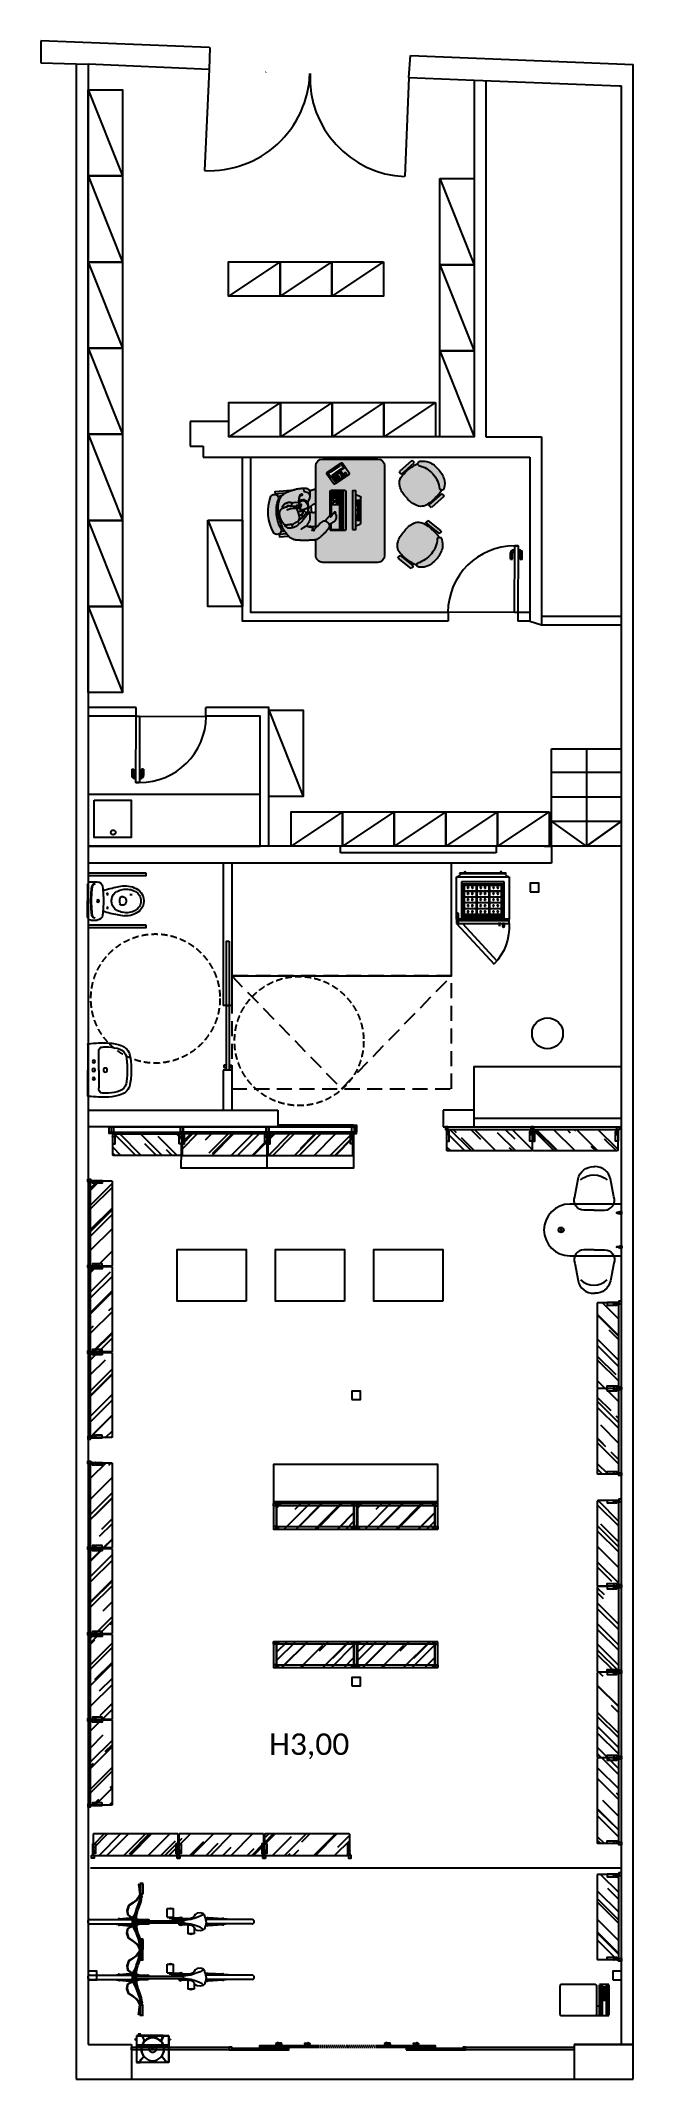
# Model space of a CAD drawing. Header units: millimetres. Extents: x 56918 to 63805, y 98050 to 121723.
import ezdxf

# ---------------------------------------------------------------- set-up
doc = ezdxf.new("R2010")
doc.units = ezdxf.units.MM
doc.header["$MEASUREMENT"] = 0
for name, pattern in [('( Hidden )', [0.375, 0.25, -0.125]), ('000-BUILDING-GRID$0$BASE$0$HIDDEN', [0.375, 0.25, -0.125]), ('Discontinua JB', [0.75, 0.5, -0.25]), ('LÍNEAS_OCULTAS2', [4.7625, 3.175, -1.5875]), ('NASCOSTA', [0.375, 0.25, -0.125])]:
    doc.linetypes.add(name, pattern=pattern)
doc.layers.add('0001 Bloques Estándar concep', color=7, linetype='Continuous', true_color=0x013e84)
doc.layers.add('Bloques Estándar concep', color=7, linetype='Continuous', true_color=0x013e84)
for name, color, linetype in [('_Co FALSO TECHO', 252, 'Continuous'), ('_Co MUEBLE CONCEP', 5, 'Continuous'), ('_Co MUEBLE NO CONCEP', 181, 'Continuous'), ('_Co MUROS', 1, 'Continuous'), ('_Co PAVIMENTO', 23, 'Continuous'), ('_Co PUERTAS', 70, 'Continuous'), ('_Co SANITARIOS', 3, 'Continuous'), ('_Co SOMBREADOS', 8, 'Continuous'), ('_Co TABIQUERIA', 3, 'Continuous'), ('_Co VIDRIO', 130, 'Continuous'), ('_relleno', 255, 'Continuous'), ('A_MOBILIARIO', 43, 'Continuous'), ('Linea Capa Color 0000 JB', 7, 'Continuous'), ('Linea Capa Color 0140 Blau Vidre JB', 140, 'Continuous'), ('Linea Capa Color 0202 Lila Parets JB', 202, 'Continuous')]:
    doc.layers.add(name, color=color, linetype=linetype)
doc.styles.get("Standard").update_dxf_attribs({"font": 'Arial.ttf'})
pattern_1 = [(180.006153, (97495.1654, 7826.077), (-3.1243288, -6.25033553), [0, -6.24999998])]
pattern_2 = [(0.006153, (-97496.844, 7805.137), (3.12567115, -6.24966435), [0, -6.24999998])]

msp = doc.modelspace()

# ---------------------------------------------------------------- texts
at = {"layer": '_Co MUROS', "color": 0, "lineweight": 25, "insert": (59572, 102066), "char_height": 250, "attachment_point": 1}
msp.add_mtext_dynamic_manual_height_columns('{\\fCalibri|b0|i0|c0|p34;H3,00}', width=4560.62, gutter_width=12.5, heights=[0], dxfattribs=at)

# ---------------------------------------------------------------- blocks, each defined once
blk = doc.blocks.new('A$C3A0C2C7D')
at = {"layer": '_Co SANITARIOS'}
for p, q in [((0.019, 0.505), (0.315, 0.505)), ((0.611, 0.505), (0.315, 0.505)), ((0.315, 0.375), (0.109, 0.375)), ((0.315, 0.375), (0.522, 0.375))]:
    blk.add_line(p, q, dxfattribs=at)
for centre, radius in [((0.215, 0.435), 0.015), ((0.315, 0.3), 0.023), ((0.315, 0.435), 0.0175), ((0.415, 0.435), 0.015)]:
    blk.add_circle(centre, radius, dxfattribs=at)
for centre, radius, start, end in [((1.5, 0.33), 1.5, 173.6262, 182.693), ((0.019, 0.495), 0.01, 90, 173.6262), ((0.611, 0.495), 0.01, 6.3738, 90), ((-0.87, 0.33), 1.5, 357.307, 6.3738), ((0.501, 0.283), 0.5, 182.693, 199.3406), ((1.501, 0.284), 1.454, 178.0234, 180.898), ((0.501, 0.283), 0.454, 182.693, 199.3406), ((0.088, 0.334), 0.04, 95.5937, 179.6995), ((0.109, 0.125), 0.25, 90, 95.5937), ((0.522, 0.125), 0.25, 84.4063, 90), ((0.542, 0.334), 0.04, 0.3005, 84.4063), ((0.129, 0.283), 0.454, 340.6594, 357.307), ((-0.871, 0.284), 1.454, 359.102, 1.9766), ((0.129, 0.283), 0.5, 340.6594, 357.307), ((0.18, 0.17), 0.16, 199.3406, 257.4429), ((0.18, 0.17), 0.114, 199.3406, 257.4429), ((0.254, 0.502), 0.5, 257.4429, 266.4982), ((0.254, 0.502), 0.454, 257.4429, 266.4982), ((0.315, 1.5), 1.5, 266.4982, 270), ((0.315, 1.5), 1.454, 266.4982, 270), ((0.315, 1.5), 1.454, 270, 273.5018), ((0.315, 1.5), 1.5, 270, 273.5018), ((0.376, 0.502), 0.454, 273.5018, 282.5571), ((0.376, 0.502), 0.5, 273.5018, 282.5571), ((0.45, 0.17), 0.114, 282.5571, 340.6594), ((0.45, 0.17), 0.16, 282.5571, 340.6594)]:
    blk.add_arc(centre, radius, start, end, dxfattribs=at)
blk = doc.blocks.new('wc adaptado')
at = {"layer": '_Co SANITARIOS', "ltscale": 0.1}
for p, q in [((-413, 48), (-393, 48)), ((-40, 223), (-112, 223)), ((-40, 0), (-40, 11)), ((-40, 0), (-40, -11)), ((0, 183), (0, 0)), ((0, -183), (0, 0)), ((-413, -48), (-393, -48)), ((-40, -223), (-112, -223))]:
    blk.add_line(p, q, dxfattribs=at)
for points in [[(-681, 321), (-6, 321), (-6, 295), (-681, 295)], [(-681, -281), (-6, -281), (-6, -308), (-681, -308)]]:
    blk.add_lwpolyline(points, close=True, dxfattribs=at)
blk.add_lwpolyline([(-490, 74), (-520, 74)], dxfattribs=at)
for centre, radius in [((-230, 80), 7.5), ((-122, 0), 13.5), ((-122, 0), 13.5), ((-230, -80), 7.5)]:
    blk.add_circle(centre, radius, dxfattribs=at)
for centre, radius, start, end in [((-495, 0), 160, 132.4362, 180), ((-495, 0), 160, 180, 227.5638), ((-495, 0), 126, 119.1161, 180), ((-495, 0), 126, 180, 240.8839), ((-440, -85), 260, 87.6972, 128.7131), ((-451, -79), 216, 78.3805, 119.1161), ((-389, 0), 60, 143.1301, 180), ((-389, 0), 60, 180, 216.8699), ((-413, 18), 30, 90, 143.1301), ((-476, -423), 600, 77.7093, 85.6206), ((-458, -112), 250, 62.5973, 78.3805), ((-393, 33), 15, 6.6492, 90), ((-676, 0), 300, 0, 6.6492), ((-676, 0), 300, 353.3508, 0), ((-850, -2286), 2500, 74.456, 78.4256), ((-396, 7), 116, 6.2419, 62.5973), ((-460, 0), 180, 0, 6.2419), ((-460, 0), 180, 353.7581, 0), ((1219, 0), 1404, 173.2069, 180), ((1219, 0), 1404, 180, 186.7931), ((-112, 158), 64, 90, 173.2069), ((-89, 160), 40, 6.2719, 90), ((-96, 160), 40, 6.2141, 79.7572), ((-1540, 0), 1493, 0, 6.3306), ((-1540, 0), 1493, 353.6694, 0), ((-1540, 0), 1500, 0, 6.2719), ((-1540, 0), 1500, 353.7281, 0), ((-40, 183), 40, 0, 90), ((-440, 85), 260, 231.2869, 272.3028), ((-451, 79), 216, 240.8839, 281.6195), ((-413, -18), 30, 216.8699, 270), ((-476, 423), 600, 274.3794, 282.2907), ((-458, 112), 250, 281.6195, 297.4027), ((-393, -33), 15, 270, 353.3508), ((-850, 2286), 2500, 281.5744, 285.544), ((-396, -7), 116, 297.4027, 353.7581), ((-112, -158), 64, 186.7931, 270), ((-89, -160), 40, 270, 353.7281), ((-96, -160), 40, 280.2428, 353.7859), ((-40, -183), 40, 270, 0)]:
    blk.add_arc(centre, radius, start, end, dxfattribs=at)
blk = doc.blocks.new('A$C1176482E')
at = {"layer": '_Co MUEBLE CONCEP'}
for p, q in [((0, 0.513), (0, 0.516)), ((0.024, 0.575), (0.023, 0.575)), ((0.023, 0.575), (0.023, 0.035)), ((0.064, 0.595), (0.024, 0.555)), ((0.024, 0.035), (0.024, 0.575)), ((0.024, 0.555), (0.024, 0.544)), ((0.024, 0.544), (0.025, 0.544)), ((0.025, 0.555), (0.065, 0.595)), ((0.025, 0.544), (0.025, 0.555)), ((0.065, 0.607), (0.064, 0.607)), ((0.064, 0.607), (0.064, 0.595)), ((0.065, 0), (0.065, 0.61)), ((0.065, 0.61), (0.555, 0.61)), ((0.065, 0.595), (0.065, 0.607)), ((0.555, 0.553), (0.124, 0.553)), ((0.124, 0.553), (0.124, 0.057)), ((0.149, 0.546), (0.149, 0.538)), ((0.149, 0.546), (0.149, 0.538)), ((0.514, 0.538), (0.149, 0.538)), ((0.149, 0.538), (0.149, 0.073)), ((0.149, 0.538), (0.514, 0.538)), ((0.149, 0.538), (0.169, 0.538)), ((0.509, 0.551), (0.154, 0.551)), ((0.169, 0.551), (0.154, 0.551)), ((0.499, 0.523), (0.164, 0.523)), ((0.164, 0.523), (0.164, 0.088)), ((0.169, 0.538), (0.169, 0.551)), ((0.229, 0.38), (0.229, 0.523)), ((0.229, 0.523), (0.232, 0.523)), ((0.232, 0.523), (0.232, 0.38)), ((0.296, 0.38), (0.296, 0.523)), ((0.296, 0.523), (0.299, 0.523)), ((0.299, 0.523), (0.299, 0.38)), ((0.364, 0.38), (0.364, 0.523)), ((0.364, 0.523), (0.367, 0.523)), ((0.367, 0.523), (0.367, 0.38)), ((0.432, 0.38), (0.432, 0.523)), ((0.432, 0.523), (0.435, 0.523)), ((0.435, 0.523), (0.435, 0.38)), ((0.499, 0.088), (0.499, 0.523)), ((0.514, 0.538), (0.514, 0.546)), ((0.514, 0.073), (0.514, 0.538)), ((0.514, 0.538), (0.514, 0.073)), ((0.537, 0.538), (0.514, 0.538)), ((0.532, 0.538), (0.527, 0.538)), ((0.527, 0.538), (0.527, 0.073)), ((0.537, 0.538), (0.532, 0.538)), ((0.537, 0.073), (0.537, 0.538)), ((0.537, 0.073), (0.537, 0.538)), ((0.555, 0.61), (0.555, 0.019)), ((0.563, 0.609), (0.555, 0.61)), ((0.555, 0.61), (0.555, 0.019)), ((0.555, 0.019), (0.555, 0.61)), ((0.57, 0.61), (0.563, 0.609)), ((0.563, 0.609), (0.563, 0.019)), ((0.57, 0.019), (0.57, 0.61)), ((0.57, 0.019), (0.57, 0.61)), ((0.605, 0.61), (0.57, 0.61)), ((0.57, 0.61), (0.57, 0.019)), ((0.605, 0), (0.605, 0.61)), ((0.632, 0.556), (0.605, 0.556)), ((0.605, 0.556), (0.605, 0.534)), ((0.605, 0.534), (0.632, 0.534)), ((0.608, 0.513), (0.605, 0.513)), ((0.605, 0.513), (0.605, 0.483)), ((0.605, 0.483), (0.608, 0.483)), ((0.608, 0.483), (0.608, 0.513)), ((0.608, 0.499), (0.636, 0.499)), ((0.608, 0.497), (0.608, 0.499)), ((0.636, 0.497), (0.608, 0.497)), ((0.636, 0.499), (0.636, 0.497)), ((0.164, 0.377), (0.164, 0.38)), ((0.164, 0.38), (0.499, 0.38)), ((0.499, 0.377), (0.164, 0.377)), ((0.232, 0.38), (0.229, 0.38)), ((0.229, 0.234), (0.229, 0.377)), ((0.229, 0.377), (0.232, 0.377)), ((0.232, 0.377), (0.232, 0.234)), ((0.299, 0.38), (0.296, 0.38)), ((0.296, 0.234), (0.296, 0.377)), ((0.296, 0.377), (0.299, 0.377)), ((0.299, 0.377), (0.299, 0.234)), ((0.367, 0.38), (0.364, 0.38)), ((0.364, 0.234), (0.364, 0.377)), ((0.364, 0.377), (0.367, 0.377)), ((0.367, 0.377), (0.367, 0.234)), ((0.435, 0.38), (0.432, 0.38)), ((0.432, 0.234), (0.432, 0.377)), ((0.432, 0.377), (0.435, 0.377)), ((0.435, 0.377), (0.435, 0.234)), ((0.499, 0.38), (0.499, 0.377)), ((0.605, 0.068), (1.04, 0.469)), ((0.605, 0), (1.077, 0.435)), ((0, 0.097), (0, 0.094)), ((0.023, 0.035), (0.024, 0.035)), ((0.024, 0.055), (0.024, 0.066)), ((0.024, 0.066), (0.025, 0.066)), ((0.064, 0.015), (0.024, 0.055)), ((0.025, 0.066), (0.025, 0.055)), ((0.025, 0.055), (0.065, 0.015)), ((0.064, 0.003), (0.064, 0.015)), ((0.065, 0.003), (0.064, 0.003)), ((0.065, 0.015), (0.065, 0.003)), ((0.555, 0), (0.065, 0)), ((0.124, 0.057), (0.555, 0.057)), ((0.149, 0.073), (0.514, 0.073)), ((0.149, 0.065), (0.149, 0.073)), ((0.149, 0.073), (0.514, 0.073)), ((0.149, 0.065), (0.149, 0.073)), ((0.149, 0.073), (0.169, 0.073)), ((0.509, 0.06), (0.154, 0.06)), ((0.169, 0.06), (0.154, 0.06)), ((0.164, 0.231), (0.164, 0.234)), ((0.164, 0.234), (0.499, 0.234)), ((0.499, 0.231), (0.164, 0.231)), ((0.164, 0.088), (0.499, 0.088)), ((0.169, 0.073), (0.169, 0.06)), ((0.232, 0.234), (0.229, 0.234)), ((0.229, 0.088), (0.229, 0.231)), ((0.229, 0.231), (0.232, 0.231)), ((0.232, 0.088), (0.229, 0.088)), ((0.232, 0.231), (0.232, 0.088)), ((0.299, 0.234), (0.296, 0.234)), ((0.296, 0.088), (0.296, 0.231)), ((0.296, 0.231), (0.299, 0.231)), ((0.299, 0.088), (0.296, 0.088)), ((0.299, 0.231), (0.299, 0.088)), ((0.367, 0.234), (0.364, 0.234)), ((0.364, 0.088), (0.364, 0.231)), ((0.364, 0.231), (0.367, 0.231)), ((0.367, 0.088), (0.364, 0.088)), ((0.367, 0.231), (0.367, 0.088)), ((0.435, 0.234), (0.432, 0.234)), ((0.432, 0.088), (0.432, 0.231)), ((0.432, 0.231), (0.435, 0.231)), ((0.435, 0.088), (0.432, 0.088)), ((0.435, 0.231), (0.435, 0.088)), ((0.49, 0.019), (0.598, 0.019)), ((0.49, 0.007), (0.598, 0.007)), ((0.499, 0.234), (0.499, 0.231)), ((0.514, 0.073), (0.537, 0.073)), ((0.514, 0.073), (0.514, 0.065)), ((0.527, 0.073), (0.537, 0.073)), ((0.555, 0.007), (0.555, 0)), ((0.555, 0.007), (0.555, 0)), ((0.555, 0), (0.555, 0.007)), ((0.555, 0), (0.57, 0)), ((0.559, 0.007), (0.559, 0)), ((0.563, 0.007), (0.563, 0)), ((0.566, 0.007), (0.566, 0)), ((0.57, 0.007), (0.57, 0)), ((0.57, 0), (0.57, 0.007)), ((0.57, 0), (0.57, 0.007)), ((0.57, 0), (0.605, 0))]:
    blk.add_line(p, q, dxfattribs=at)
for centre, major_axis, ratio, start_param, end_param in [((0.023, 0.468), (-0.038, 0.038), 1, -0.785398, -0.343437), ((0.023, 0.562), (0.038, 0.038), 1, 3.48503, 3.926991), ((0.632, 0.545), (-0.0168, 0.0023), 0.632293, 1.658453, 4.800045), ((0.023, 0.142), (-0.038, 0.038), 1, 1.914234, 2.356194), ((0.539, 0.013), (0.00179, 0.00179), 1, 3.141593, 9.424778), ((0.598, 0.013), (0.00179, 0.00179), 1, 3.141593, 9.424778)]:
    blk.add_ellipse(centre, major_axis=major_axis, ratio=ratio, start_param=start_param, end_param=end_param, dxfattribs=at)
at = {"layer": '_Co MUEBLE CONCEP', "extrusion": (0, 0, -1)}
for centre, major_axis, ratio, start_param, end_param in [((0.154, 0.546), (0.00354, 0.00354), 1, 3.926991, 5.497787), ((0.154, 0.546), (0.00354, 0.00354), 1, 3.926991, 5.497787), ((0.189, 0.478), (-0.0053, 0.0053), 1, 3.141593, 9.424778), ((0.259, 0.478), (-0.0053, 0.0053), 1, 3.141593, 9.424778), ((0.329, 0.478), (-0.0053, 0.0053), 1, 3.141593, 9.424778), ((0.399, 0.478), (-0.0053, 0.0053), 1, 3.141593, 9.424778), ((0.469, 0.478), (-0.0053, 0.0053), 1, 3.141593, 9.424778), ((0.509, 0.546), (0.00354, 0.00354), 1, -0.785398, 0.785398), ((0.616, -0.034), (0.429, 0.498), 0.955066, -0.751621, 0.068627), ((0.189, 0.428), (-0.0053, 0.0053), 1, 3.141593, 9.424778), ((0.189, 0.33), (-0.0053, 0.0053), 1, 3.141593, 9.424778), ((0.189, 0.28), (-0.0053, 0.0053), 1, 3.141593, 9.424778), ((0.259, 0.428), (0.0053, 0.0053), 1, 1.570796326794813, 7.853981633974399), ((0.259, 0.33), (0.0053, 0.0053), 1, 1.570796326794813, 7.853981633974399), ((0.259, 0.28), (0.0053, 0.0053), 1, 1.570796326794813, 7.853981633974399), ((0.329, 0.428), (0.0053, 0.0053), 1, 1.570796326794813, 7.853981633974399), ((0.329, 0.33), (0.0053, 0.0053), 1, 1.570796326794813, 7.853981633974399), ((0.329, 0.28), (0.0053, 0.0053), 1, 1.570796326794813, 7.853981633974399), ((0.399, 0.428), (0.0053, 0.0053), 1, 1.570796326794813, 7.853981633974399), ((0.399, 0.33), (0.0053, 0.0053), 1, 1.570796326794813, 7.853981633974399), ((0.399, 0.28), (0.0053, 0.0053), 1, 1.570796326794813, 7.853981633974399), ((0.469, 0.428), (0.0053, 0.0053), 1, 1.570796326794813, 7.853981633974399), ((0.469, 0.33), (0.0053, 0.0053), 1, 1.570796326794813, 7.853981633974399), ((0.469, 0.28), (0.0053, 0.0053), 1, 1.570796326794813, 7.853981633974399), ((0.023, 0.048), (-0.038, 0.038), 1, 0.343437, 0.785398), ((0.154, 0.065), (-0.00354, 0.00354), 1, 3.926991, 5.497787), ((0.154, 0.065), (-0.00354, 0.00354), 1, 3.926991, 5.497787), ((0.189, 0.183), (-0.0053, 0.0053), 1, 3.141593, 9.424778), ((0.189, 0.133), (0.0053, 0.0053), 1, 1.570796326794813, 7.853981633974399), ((0.259, 0.183), (0.0053, 0.0053), 1, 1.570796326794813, 7.853981633974399), ((0.259, 0.133), (0.0053, 0.0053), 1, 1.570796326794813, 7.853981633974399), ((0.329, 0.183), (0.0053, 0.0053), 1, 1.570796326794813, 7.853981633974399), ((0.329, 0.133), (0.0053, 0.0053), 1, 1.570796326794813, 7.853981633974399), ((0.399, 0.183), (0.0053, 0.0053), 1, 1.570796326794813, 7.853981633974399), ((0.399, 0.133), (-0.0053, 0.0053), 1, 3.141593, 9.424778), ((0.469, 0.183), (0.0053, 0.0053), 1, 1.570796326794813, 7.853981633974399), ((0.469, 0.133), (0.0053, 0.0053), 1, 1.570796326794813, 7.853981633974399), ((0.49, 0.013), (-0.00418, 0.00418), 1, 3.926991, 7.068584), ((0.493, 0.013), (-0.00179, 0.00179), 1, 4.712389, 10.995574), ((0.509, 0.065), (-0.00354, 0.00354), 1, 2.356194, 3.926991), ((0.598, 0.013), (0.00418, 0.00418), 1, -0.785398, 2.356194)]:
    blk.add_ellipse(centre, major_axis=major_axis, ratio=ratio, start_param=start_param, end_param=end_param, dxfattribs=at)
blk = doc.blocks.new('*U53')
at = {"layer": '_Co PUERTAS'}
for p, q in [((621, 49), (696, 49)), ((621, 49), (621, 26)), ((621, 26), (696, 26)), ((706, 0), (706, 16)), ((729, 0), (729, 16)), ((4, -40), (4, -7)), ((4, -7), (4, -7)), ((4, -7), (4, -7)), ((621, -66), (696, -66)), ((621, -89), (621, -66)), ((621, -89), (696, -89)), ((706, -40), (706, -56)), ((729, -40), (729, -56)), ((776, -40), (776, -7))]:
    blk.add_line(p, q, dxfattribs=at)
blk.add_lwpolyline([(4, 0), (776, 0), (776, -40), (4, -40)], close=True, dxfattribs=at)
for centre, radius, start, end in [((696, 16), 32.9, 0, 90), ((696, 16), 10, 0, 90), ((696, -56), 10, 270, 0), ((696, -56), 32.9, 270, 0)]:
    blk.add_arc(centre, radius, start, end, dxfattribs=at)
at = {"layer": '_Co SOMBREADOS'}
blk.add_line((4, 0), (4, 772), dxfattribs=at)
blk.add_arc((4, 0), 772, 0, 90, dxfattribs=at)
blk = doc.blocks.new('scrivania_4')
at = {"layer": '_relleno'}
h = blk.add_hatch(color=256, dxfattribs=at)
h.dxf.hatch_style = 1
h.paths.add_polyline_path([(306.107, 147.597, 0.779063), (306.027, 147.653, 0.228338), (305.987, 147.219, 0.779063), (306.076, 147.259, -0.219291)])
h.paths.add_polyline_path([(307.949, 147.137, -0.258414), (307.972, 147.151, 0.057489), (307.931, 147.206, 0.071475), (307.82, 147.308, 0.311745), (307.668, 147.321, 0.130279), (307.565, 147.235, 0.130279), (307.491, 147.123, 0.311745), (307.522, 146.973, 0.071475), (307.637, 146.875, 0.057489), (307.696, 146.84, -0.258414), (307.707, 146.865, 0.155221), (307.871, 146.963, 0.154697)])
h.paths.add_polyline_path([(307.945, 147.698, -0.258414), (307.922, 147.713, 0.155221), (307.853, 147.891, 0.154697), (307.695, 147.998, -0.258414), (307.685, 148.023, 0.057489), (307.624, 147.991, 0.071475), (307.504, 147.899, 0.311745), (307.466, 147.751, 0.130279), (307.533, 147.635, 0.130279), (307.631, 147.544, 0.311745), (307.784, 147.549, 0.071475), (307.901, 147.645, 0.057489)])
h.paths.add_polyline_path([(307.816, 148.03, 0.12086), (307.717, 148.046, 0.75956), (307.695, 147.998, -0.155221), (307.854, 147.891, -0.154697), (307.922, 147.713, 0.75956), (307.974, 147.724, 0.12086), (307.981, 147.824, 0.103151), (307.919, 147.944, 0.103151)])
h.paths.add_polyline_path([(307.643, 148.03, 0.207753), (307.618, 148.061), (307.467, 147.939, 0.207753), (307.491, 147.909)])
h.paths.add_polyline_path([(307.967, 147.625, 0.207753), (307.943, 147.655), (307.791, 147.534, 0.207753), (307.815, 147.503)])
h.paths.add_polyline_path([(307.654, 146.835), (307.508, 146.964, 0.207753), (307.483, 146.935), (307.628, 146.806, 0.207753)])
h.paths.add_polyline_path([(307.934, 146.907, 0.103151), (308.002, 147.023, 0.12086), (308.001, 147.123, 0.75956), (307.949, 147.137, -0.155221), (307.871, 146.962, -0.154697), (307.707, 146.865, 0.75956), (307.727, 146.815, 0.12086), (307.827, 146.825, 0.103151)])
h.paths.add_polyline_path([(307.853, 147.352, 0.207753), (307.827, 147.323), (307.973, 147.194, 0.207753), (307.999, 147.223)])
h = blk.add_hatch(color=256, dxfattribs=at)
h.dxf.hatch_style = 1
h.paths.add_polyline_path([(306.459, 147.411), (306.458, 147.411), (306.448, 147.414), (306.441, 147.411), (306.434, 147.413), (306.434, 147.413), (306.433, 147.409), (306.431, 147.405), (306.43, 147.401), (306.428, 147.397), (306.427, 147.393), (306.426, 147.389), (306.425, 147.385), (306.424, 147.382), (306.424, 147.378), (306.423, 147.376), (306.429, 147.361), (306.431, 147.356), (306.436, 147.353), (306.438, 147.348), (306.445, 147.343), (306.452, 147.337)], flags=0)
h.paths.add_polyline_path([(306.51, 147.414), (306.506, 147.412), (306.498, 147.412), (306.492, 147.411), (306.486, 147.413), (306.477, 147.413), (306.47, 147.412), (306.463, 147.412), (306.458, 147.411), (306.448, 147.414), (306.441, 147.411), (306.434, 147.413), (306.434, 147.413), (306.433, 147.409), (306.431, 147.405), (306.43, 147.401), (306.428, 147.397), (306.427, 147.393), (306.426, 147.389), (306.425, 147.385), (306.424, 147.382), (306.424, 147.378), (306.423, 147.376), (306.429, 147.361), (306.431, 147.356), (306.436, 147.353), (306.438, 147.348), (306.445, 147.343), (306.452, 147.337), (306.458, 147.332), (306.464, 147.328), (306.47, 147.323), (306.477, 147.317), (306.483, 147.314), (306.494, 147.309), (306.502, 147.307), (306.508, 147.304), (306.51, 147.303)], flags=16)
h.paths.add_polyline_path([(306.618, 147.643), (306.618, 147.644), (306.617, 147.644), (306.616, 147.645), (306.615, 147.646), (306.615, 147.646), (306.613, 147.648), (306.612, 147.649), (306.61, 147.65), (306.609, 147.652), (306.608, 147.653), (306.606, 147.655), (306.605, 147.656), (306.604, 147.657), (306.603, 147.658), (306.602, 147.659), (306.601, 147.66), (306.6, 147.661), (306.599, 147.662), (306.598, 147.663), (306.597, 147.664), (306.596, 147.666), (306.594, 147.667), (306.592, 147.668), (306.591, 147.67), (306.589, 147.672), (306.587, 147.674), (306.585, 147.675), (306.582, 147.677), (306.58, 147.679), (306.577, 147.682), (306.575, 147.684), (306.572, 147.686), (306.57, 147.688), (306.567, 147.69), (306.565, 147.693), (306.562, 147.695), (306.559, 147.697), (306.557, 147.699), (306.554, 147.701), (306.551, 147.703), (306.549, 147.705), (306.546, 147.707), (306.543, 147.709), (306.541, 147.71), (306.538, 147.712), (306.535, 147.714), (306.533, 147.716), (306.529, 147.718), (306.525, 147.719), (306.521, 147.721), (306.515, 147.722), (306.51, 147.723), (306.504, 147.724), (306.497, 147.725), (306.49, 147.726), (306.482, 147.727), (306.474, 147.728), (306.465, 147.728), (306.456, 147.729), (306.446, 147.729), (306.436, 147.729), (306.425, 147.73), (306.414, 147.73), (306.404, 147.73), (306.394, 147.73), (306.385, 147.73), (306.377, 147.73), (306.369, 147.73), (306.362, 147.73), (306.356, 147.73), (306.35, 147.73), (306.345, 147.73), (306.341, 147.73), (306.337, 147.73), (306.334, 147.73), (306.331, 147.73), (306.329, 147.73), (306.328, 147.73), (306.327, 147.73), (306.326, 147.73), (306.325, 147.73), (306.324, 147.729), (306.323, 147.729), (306.322, 147.729), (306.321, 147.729), (306.32, 147.729), (306.319, 147.729), (306.317, 147.729), (306.316, 147.729), (306.315, 147.728), (306.314, 147.728), (306.313, 147.728), (306.312, 147.728), (306.31, 147.728), (306.308, 147.727), (306.306, 147.727), (306.303, 147.727), (306.301, 147.727), (306.299, 147.727), (306.296, 147.727), (306.294, 147.726), (306.292, 147.726), (306.29, 147.726), (306.289, 147.726), (306.288, 147.726), (306.286, 147.726), (306.285, 147.726), (306.284, 147.726), (306.282, 147.726), (306.281, 147.726), (306.279, 147.726), (306.278, 147.726), (306.277, 147.726), (306.275, 147.726), (306.274, 147.726), (306.272, 147.725), (306.271, 147.725), (306.269, 147.725), (306.267, 147.725), (306.266, 147.725), (306.264, 147.724), (306.263, 147.724), (306.261, 147.724), (306.26, 147.723), (306.258, 147.723), (306.257, 147.722), (306.255, 147.722), (306.253, 147.721), (306.252, 147.721), (306.25, 147.72), (306.249, 147.72), (306.247, 147.719), (306.246, 147.718), (306.244, 147.717), (306.242, 147.717), (306.241, 147.716), (306.239, 147.715), (306.237, 147.714), (306.236, 147.713), (306.234, 147.712), (306.232, 147.711), (306.23, 147.71), (306.228, 147.709), (306.226, 147.708), (306.225, 147.707), (306.223, 147.706), (306.221, 147.705), (306.219, 147.704), (306.217, 147.703), (306.214, 147.702), (306.212, 147.701), (306.21, 147.699), (306.208, 147.698), (306.205, 147.696), (306.203, 147.693), (306.2, 147.691), (306.197, 147.688), (306.194, 147.685), (306.191, 147.682), (306.188, 147.679), (306.185, 147.675), (306.182, 147.671), (306.178, 147.667), (306.175, 147.662), (306.171, 147.657), (306.167, 147.652), (306.164, 147.647), (306.16, 147.643), (306.157, 147.638), (306.153, 147.634), (306.15, 147.63), (306.147, 147.626), (306.145, 147.622), (306.142, 147.619), (306.14, 147.615), (306.137, 147.612), (306.135, 147.609), (306.133, 147.607), (306.132, 147.604), (306.13, 147.602), (306.129, 147.6), (306.128, 147.598), (306.126, 147.596), (306.125, 147.594), (306.123, 147.591), (306.122, 147.587), (306.12, 147.583), (306.118, 147.578), (306.116, 147.573), (306.114, 147.567), (306.111, 147.561), (306.109, 147.554), (306.106, 147.546), (306.104, 147.538), (306.101, 147.53), (306.098, 147.521), (306.094, 147.511), (306.091, 147.501), (306.088, 147.49), (306.085, 147.48), (306.082, 147.47), (306.079, 147.46), (306.077, 147.451), (306.075, 147.442), (306.073, 147.433), (306.072, 147.424), (306.07, 147.416), (306.069, 147.407), (306.068, 147.399), (306.068, 147.392), (306.067, 147.384), (306.067, 147.377), (306.067, 147.37), (306.068, 147.364), (306.068, 147.357), (306.068, 147.351), (306.069, 147.345), (306.069, 147.34), (306.07, 147.335), (306.07, 147.33), (306.071, 147.326), (306.071, 147.322), (306.071, 147.318), (306.072, 147.315), (306.072, 147.312), (306.072, 147.31), (306.073, 147.307), (306.073, 147.306), (306.073, 147.304), (306.074, 147.303), (306.074, 147.301), (306.074, 147.299), (306.075, 147.297), (306.075, 147.296), (306.076, 147.294), (306.076, 147.292), (306.077, 147.291), (306.077, 147.29), (306.077, 147.289), (306.077, 147.288), (306.077, 147.288), (306.078, 147.287), (306.078, 147.286), (306.078, 147.285), (306.078, 147.284), (306.079, 147.283), (306.079, 147.283), (306.079, 147.282), (306.079, 147.281), (306.08, 147.28), (306.08, 147.279), (306.08, 147.278), (306.081, 147.277), (306.081, 147.275), (306.081, 147.274), (306.082, 147.273), (306.082, 147.272), (306.083, 147.27), (306.084, 147.268), (306.084, 147.266), (306.085, 147.264), (306.086, 147.262), (306.087, 147.26), (306.089, 147.257), (306.09, 147.254), (306.091, 147.251), (306.093, 147.248), (306.095, 147.245), (306.096, 147.241), (306.098, 147.238), (306.1, 147.234), (306.102, 147.23), (306.105, 147.226), (306.108, 147.222), (306.112, 147.219), (306.116, 147.215), (306.121, 147.211), (306.126, 147.207), (306.131, 147.203), (306.138, 147.199), (306.144, 147.195), (306.151, 147.191), (306.159, 147.187), (306.167, 147.183), (306.175, 147.179), (306.184, 147.175), (306.194, 147.171), (306.203, 147.167), (306.213, 147.163), (306.222, 147.16), (306.232, 147.157), (306.241, 147.154), (306.25, 147.151), (306.259, 147.148), (306.268, 147.146), (306.277, 147.143), (306.286, 147.141), (306.294, 147.14), (306.303, 147.138), (306.311, 147.137), (306.32, 147.135), (306.328, 147.135), (306.336, 147.134), (306.344, 147.133), (306.351, 147.133), (306.358, 147.132), (306.365, 147.132), (306.371, 147.132), (306.377, 147.132), (306.383, 147.132), (306.388, 147.132), (306.393, 147.132), (306.397, 147.133), (306.402, 147.133), (306.405, 147.134), (306.408, 147.134), (306.411, 147.135), (306.414, 147.136), (306.416, 147.137), (306.418, 147.138), (306.42, 147.139), (306.422, 147.14), (306.423, 147.141), (306.425, 147.142), (306.426, 147.143), (306.428, 147.144), (306.429, 147.145), (306.43, 147.146), (306.432, 147.147), (306.433, 147.149), (306.434, 147.15), (306.434, 147.151), (306.435, 147.152), (306.436, 147.153), (306.437, 147.154), (306.437, 147.155), (306.438, 147.157), (306.438, 147.158), (306.439, 147.159), (306.439, 147.16), (306.44, 147.161), (306.44, 147.162), (306.441, 147.163), (306.441, 147.164), (306.442, 147.165), (306.442, 147.166), (306.442, 147.167), (306.443, 147.168), (306.443, 147.169), (306.443, 147.171), (306.443, 147.172), (306.444, 147.173), (306.444, 147.174), (306.444, 147.175), (306.444, 147.176), (306.444, 147.177), (306.444, 147.178), (306.445, 147.179), (306.445, 147.18), (306.445, 147.181), (306.445, 147.182), (306.445, 147.183), (306.445, 147.184), (306.445, 147.185), (306.445, 147.186), (306.445, 147.187), (306.445, 147.188), (306.445, 147.189), (306.444, 147.192), (306.444, 147.194), (306.444, 147.197), (306.444, 147.198), (306.444, 147.2), (306.444, 147.202), (306.444, 147.204), (306.444, 147.206), (306.444, 147.208), (306.444, 147.21), (306.443, 147.212), (306.443, 147.214), (306.443, 147.217), (306.443, 147.219), (306.443, 147.221), (306.443, 147.223), (306.443, 147.225), (306.443, 147.227), (306.443, 147.228), (306.443, 147.23), (306.442, 147.231), (306.442, 147.233), (306.442, 147.234), (306.442, 147.235), (306.442, 147.236), (306.442, 147.237), (306.442, 147.238), (306.441, 147.238), (306.441, 147.239), (306.441, 147.24), (306.441, 147.24), (306.44, 147.241), (306.44, 147.242), (306.44, 147.243), (306.439, 147.244), (306.439, 147.246), (306.438, 147.247), (306.438, 147.248), (306.437, 147.25), (306.436, 147.251), (306.436, 147.253), (306.435, 147.255), (306.434, 147.256), (306.433, 147.258), (306.432, 147.26), (306.432, 147.262), (306.431, 147.264), (306.43, 147.266), (306.429, 147.268), (306.428, 147.271), (306.427, 147.273), (306.426, 147.275), (306.425, 147.277), (306.424, 147.28), (306.422, 147.282), (306.421, 147.285), (306.42, 147.287), (306.419, 147.29), (306.418, 147.292), (306.416, 147.295), (306.422, 147.314), (306.423, 147.317), (306.423, 147.319), (306.424, 147.322), (306.424, 147.324), (306.424, 147.327), (306.425, 147.329), (306.425, 147.332), (306.425, 147.334), (306.425, 147.337), (306.425, 147.34), (306.425, 147.342), (306.425, 147.345), (306.425, 147.348), (306.424, 147.35), (306.424, 147.353), (306.423, 147.356), (306.423, 147.359), (306.423, 147.362), (306.423, 147.365), (306.423, 147.368), (306.423, 147.371), (306.423, 147.375), (306.424, 147.378), (306.424, 147.382), (306.425, 147.385), (306.426, 147.389), (306.427, 147.393), (306.428, 147.397), (306.43, 147.401), (306.431, 147.405), (306.433, 147.409), (306.435, 147.413), (306.436, 147.418), (306.438, 147.422), (306.44, 147.427), (306.441, 147.431), (306.442, 147.435), (306.443, 147.439), (306.444, 147.444), (306.445, 147.448), (306.445, 147.452), (306.446, 147.456), (306.446, 147.461), (306.446, 147.465), (306.446, 147.469), (306.446, 147.473), (306.446, 147.477), (306.445, 147.481), (306.444, 147.486), (306.444, 147.49), (306.443, 147.494), (306.442, 147.498), (306.44, 147.501), (306.439, 147.505), (306.438, 147.509), (306.436, 147.513), (306.435, 147.516), (306.433, 147.52), (306.431, 147.523), (306.429, 147.527), (306.427, 147.53), (306.425, 147.533), (306.423, 147.537), (306.42, 147.54), (306.418, 147.543), (306.416, 147.546), (306.414, 147.549), (306.412, 147.551), (306.41, 147.554), (306.409, 147.556), (306.408, 147.558), (306.407, 147.56), (306.406, 147.561), (306.405, 147.564), (306.405, 147.566), (306.405, 147.568), (306.406, 147.568), (306.407, 147.569), (306.408, 147.57), (306.41, 147.57), (306.411, 147.571), (306.413, 147.572), (306.415, 147.572), (306.417, 147.573), (306.419, 147.574), (306.42, 147.574), (306.421, 147.574), (306.423, 147.575), (306.424, 147.575), (306.426, 147.576), (306.428, 147.576), (306.43, 147.577), (306.432, 147.577), (306.434, 147.578), (306.436, 147.578), (306.438, 147.579), (306.441, 147.58), (306.443, 147.58), (306.446, 147.581), (306.449, 147.582), (306.452, 147.583), (306.455, 147.584), (306.458, 147.585), (306.461, 147.585), (306.463, 147.586), (306.465, 147.587), (306.467, 147.588), (306.469, 147.589), (306.471, 147.59), (306.472, 147.59), (306.474, 147.591), (306.475, 147.592), (306.475, 147.593), (306.476, 147.594), (306.477, 147.594), (306.477, 147.595), (306.477, 147.596), (306.477, 147.597), (306.477, 147.598), (306.477, 147.598), (306.476, 147.599), (306.476, 147.6), (306.476, 147.601), (306.475, 147.603), (306.475, 147.604), (306.474, 147.605), (306.474, 147.606), (306.473, 147.607), (306.473, 147.609), (306.472, 147.61), (306.471, 147.612), (306.47, 147.613), (306.469, 147.615), (306.468, 147.617), (306.467, 147.62), (306.466, 147.621), (306.467, 147.62), (306.468, 147.619), (306.469, 147.618), (306.47, 147.617), (306.471, 147.616), (306.472, 147.614), (306.473, 147.612), (306.474, 147.61), (306.476, 147.609), (306.477, 147.608), (306.478, 147.606), (306.479, 147.606), (306.48, 147.605), (306.481, 147.605), (306.482, 147.605), (306.483, 147.605), (306.483, 147.605), (306.484, 147.606), (306.484, 147.607), (306.485, 147.608), (306.485, 147.609), (306.486, 147.611), (306.486, 147.613), (306.486, 147.614), (306.487, 147.616), (306.487, 147.618), (306.487, 147.621), (306.488, 147.623), (306.488, 147.621), (306.488, 147.62), (306.488, 147.618), (306.488, 147.617), (306.489, 147.615), (306.489, 147.614), (306.49, 147.612), (306.491, 147.611), (306.492, 147.609), (306.493, 147.607), (306.494, 147.605), (306.496, 147.603), (306.497, 147.601), (306.499, 147.599), (306.501, 147.597), (306.504, 147.594), (306.506, 147.592), (306.509, 147.589), (306.512, 147.587), (306.514, 147.584), (306.517, 147.582), (306.52, 147.579), (306.522, 147.577), (306.525, 147.575), (306.527, 147.573), (306.529, 147.571), (306.531, 147.569), (306.533, 147.567), (306.534, 147.566), (306.536, 147.564), (306.537, 147.563), (306.539, 147.561), (306.54, 147.56), (306.541, 147.559), (306.542, 147.558), (306.543, 147.556), (306.545, 147.555), (306.546, 147.553), (306.547, 147.551), (306.549, 147.55), (306.55, 147.548), (306.551, 147.547), (306.552, 147.545), (306.553, 147.544), (306.554, 147.544), (306.555, 147.543), (306.556, 147.542), (306.557, 147.54), (306.558, 147.539), (306.56, 147.538), (306.562, 147.536), (306.564, 147.535), (306.566, 147.533), (306.569, 147.531), (306.571, 147.529), (306.574, 147.527), (306.577, 147.525), (306.58, 147.523), (306.583, 147.52), (306.587, 147.518), (306.59, 147.516), (306.593, 147.514), (306.597, 147.513), (306.6, 147.512), (306.603, 147.511), (306.606, 147.51), (306.609, 147.509), (306.612, 147.509), (306.615, 147.509), (306.618, 147.51), (306.621, 147.51), (306.624, 147.511), (306.627, 147.512), (306.629, 147.514), (306.632, 147.516), (306.635, 147.517), (306.637, 147.519), (306.64, 147.521), (306.642, 147.522), (306.644, 147.524), (306.646, 147.525), (306.648, 147.527), (306.65, 147.528), (306.651, 147.529), (306.653, 147.531), (306.654, 147.532), (306.656, 147.533), (306.657, 147.534), (306.658, 147.535), (306.659, 147.536), (306.659, 147.536), (306.66, 147.537), (306.661, 147.538), (306.662, 147.539), (306.662, 147.54), (306.663, 147.541), (306.664, 147.542), (306.664, 147.543), (306.665, 147.545), (306.666, 147.546), (306.666, 147.547), (306.667, 147.548), (306.668, 147.55), (306.668, 147.551), (306.669, 147.553), (306.67, 147.555), (306.67, 147.556), (306.671, 147.558), (306.671, 147.56), (306.672, 147.561), (306.672, 147.563), (306.672, 147.565), (306.672, 147.566), (306.672, 147.568), (306.672, 147.57), (306.671, 147.571), (306.671, 147.573), (306.671, 147.575), (306.67, 147.577), (306.669, 147.578), (306.668, 147.58), (306.668, 147.582), (306.667, 147.584), (306.665, 147.585), (306.664, 147.587), (306.663, 147.589), (306.662, 147.591), (306.66, 147.593), (306.659, 147.595), (306.658, 147.597), (306.656, 147.599), (306.655, 147.601), (306.653, 147.603), (306.651, 147.605), (306.65, 147.607), (306.648, 147.609), (306.646, 147.612), (306.644, 147.614), (306.643, 147.616), (306.641, 147.618), (306.639, 147.62), (306.637, 147.622), (306.636, 147.624), (306.634, 147.626), (306.633, 147.628), (306.631, 147.629), (306.63, 147.631), (306.629, 147.632), (306.628, 147.633), (306.627, 147.634), (306.626, 147.635), (306.625, 147.636), (306.625, 147.637), (306.624, 147.637), (306.624, 147.638), (306.623, 147.638), (306.623, 147.639), (306.622, 147.639), (306.622, 147.64), (306.621, 147.64), (306.621, 147.641), (306.62, 147.641), (306.619, 147.642), (306.619, 147.642)])
h.paths.add_polyline_path([(306.346, 147.44), (306.346, 147.44), (306.347, 147.441)], flags=16)
h.paths.add_polyline_path([(306.184, 147.34), (306.184, 147.34), (306.184, 147.339)], flags=16)
h.paths.add_polyline_path([(306.348, 147.6), (306.347, 147.6), (306.346, 147.601), (306.344, 147.601), (306.344, 147.601), (306.345, 147.601), (306.347, 147.6)], flags=16)
h.paths.add_polyline_path([(306.362, 147.458), (306.363, 147.457), (306.363, 147.457), (306.363, 147.456), (306.364, 147.456), (306.364, 147.455), (306.365, 147.454), (306.365, 147.454), (306.365, 147.453), (306.366, 147.452), (306.366, 147.452), (306.367, 147.451), (306.367, 147.45), (306.368, 147.45), (306.368, 147.449), (306.369, 147.448), (306.369, 147.447), (306.37, 147.447), (306.371, 147.446), (306.371, 147.445), (306.372, 147.444), (306.373, 147.443), (306.373, 147.443), (306.374, 147.442), (306.375, 147.441), (306.376, 147.44), (306.377, 147.439), (306.378, 147.438), (306.378, 147.437), (306.379, 147.437), (306.38, 147.436), (306.381, 147.435), (306.382, 147.434), (306.384, 147.433), (306.385, 147.432), (306.386, 147.431), (306.387, 147.431), (306.388, 147.43), (306.389, 147.429), (306.389, 147.428), (306.39, 147.428), (306.391, 147.427), (306.392, 147.426), (306.393, 147.426), (306.394, 147.425), (306.395, 147.425), (306.396, 147.424), (306.396, 147.424), (306.397, 147.423), (306.398, 147.423), (306.4, 147.422), (306.402, 147.421), (306.403, 147.419), (306.404, 147.419), (306.403, 147.42), (306.402, 147.42), (306.401, 147.421), (306.4, 147.422), (306.4, 147.422), (306.399, 147.423), (306.398, 147.423), (306.397, 147.423), (306.396, 147.424), (306.394, 147.425), (306.393, 147.426), (306.391, 147.427), (306.389, 147.429), (306.388, 147.43), (306.387, 147.431), (306.386, 147.431), (306.385, 147.432), (306.384, 147.433), (306.382, 147.434), (306.381, 147.435), (306.38, 147.436), (306.379, 147.437), (306.378, 147.437), (306.378, 147.438), (306.377, 147.439), (306.376, 147.44), (306.375, 147.441), (306.374, 147.442), (306.372, 147.444), (306.371, 147.445), (306.37, 147.447), (306.369, 147.447), (306.369, 147.449), (306.368, 147.45), (306.366, 147.451), (306.366, 147.453), (306.365, 147.454), (306.364, 147.455), (306.363, 147.456), (306.363, 147.457), (306.362, 147.458), (306.362, 147.458), (306.362, 147.459), (306.361, 147.459), (306.361, 147.46), (306.361, 147.46), (306.361, 147.46), (306.36, 147.461), (306.36, 147.461), (306.36, 147.461), (306.359, 147.462), (306.359, 147.462), (306.359, 147.462), (306.359, 147.462), (306.358, 147.463), (306.358, 147.463), (306.358, 147.463), (306.358, 147.463), (306.359, 147.462), (306.36, 147.461), (306.361, 147.46), (306.362, 147.458)], flags=16)
h.paths.add_polyline_path([(306.332, 147.438), (306.333, 147.438), (306.333, 147.439), (306.334, 147.439), (306.334, 147.439), (306.335, 147.439), (306.335, 147.439), (306.335, 147.439), (306.336, 147.439), (306.336, 147.439), (306.336, 147.439), (306.337, 147.439), (306.337, 147.439), (306.337, 147.439), (306.338, 147.438), (306.339, 147.437), (306.341, 147.436), (306.342, 147.435), (306.343, 147.434), (306.344, 147.434), (306.346, 147.433), (306.347, 147.431), (306.348, 147.43), (306.35, 147.429), (306.351, 147.428), (306.353, 147.426), (306.355, 147.425), (306.356, 147.424), (306.357, 147.423), (306.358, 147.422), (306.359, 147.421), (306.36, 147.42), (306.362, 147.419), (306.363, 147.417), (306.364, 147.416), (306.365, 147.416), (306.365, 147.414), (306.365, 147.413), (306.365, 147.412), (306.364, 147.41), (306.364, 147.409), (306.364, 147.408), (306.364, 147.407), (306.363, 147.405), (306.363, 147.405), (306.363, 147.404), (306.362, 147.403), (306.36, 147.403), (306.359, 147.402), (306.358, 147.402), (306.357, 147.402), (306.355, 147.401), (306.354, 147.401), (306.353, 147.401), (306.352, 147.4), (306.352, 147.4), (306.351, 147.4), (306.35, 147.4), (306.349, 147.4), (306.349, 147.4), (306.348, 147.399), (306.347, 147.399), (306.346, 147.399), (306.345, 147.399), (306.344, 147.399), (306.344, 147.398), (306.343, 147.398), (306.342, 147.398), (306.341, 147.398), (306.34, 147.398), (306.34, 147.397), (306.339, 147.397), (306.338, 147.397), (306.337, 147.397), (306.337, 147.397), (306.336, 147.397), (306.335, 147.396), (306.334, 147.396), (306.332, 147.396), (306.331, 147.396), (306.329, 147.396), (306.328, 147.396), (306.327, 147.396), (306.325, 147.397), (306.324, 147.397), (306.324, 147.398), (306.323, 147.399), (306.323, 147.399), (306.323, 147.399), (306.323, 147.399), (306.323, 147.398), (306.324, 147.398), (306.324, 147.398), (306.324, 147.398), (306.324, 147.398), (306.324, 147.398), (306.324, 147.397), (306.325, 147.397), (306.325, 147.397), (306.325, 147.397), (306.326, 147.397), (306.326, 147.397), (306.326, 147.396), (306.327, 147.396), (306.327, 147.396), (306.327, 147.396), (306.328, 147.396), (306.328, 147.396), (306.329, 147.396), (306.329, 147.396), (306.33, 147.396), (306.33, 147.396), (306.331, 147.396), (306.331, 147.396), (306.332, 147.396), (306.333, 147.396), (306.333, 147.396), (306.334, 147.396), (306.335, 147.396), (306.335, 147.396), (306.336, 147.397), (306.337, 147.397), (306.337, 147.397), (306.338, 147.397), (306.339, 147.397), (306.34, 147.397), (306.34, 147.398), (306.341, 147.398), (306.342, 147.398), (306.343, 147.398), (306.344, 147.398), (306.344, 147.399), (306.345, 147.399), (306.346, 147.399), (306.347, 147.399), (306.348, 147.399), (306.349, 147.4), (306.349, 147.4), (306.35, 147.4), (306.351, 147.4), (306.352, 147.4), (306.352, 147.4), (306.353, 147.401), (306.354, 147.401), (306.354, 147.401), (306.355, 147.401), (306.356, 147.401), (306.356, 147.401), (306.357, 147.402), (306.357, 147.402), (306.358, 147.402), (306.358, 147.402), (306.359, 147.402), (306.359, 147.402), (306.359, 147.403), (306.36, 147.403), (306.36, 147.403), (306.361, 147.403), (306.361, 147.403), (306.361, 147.403), (306.361, 147.403), (306.362, 147.403), (306.362, 147.404), (306.362, 147.404), (306.362, 147.404), (306.362, 147.404), (306.362, 147.404), (306.363, 147.404), (306.363, 147.404), (306.363, 147.404), (306.363, 147.405), (306.363, 147.405), (306.363, 147.405), (306.363, 147.405), (306.363, 147.406), (306.363, 147.406), (306.364, 147.407), (306.364, 147.407), (306.364, 147.407), (306.364, 147.408), (306.364, 147.408), (306.364, 147.409), (306.364, 147.41), (306.364, 147.41), (306.364, 147.411), (306.365, 147.411), (306.365, 147.412), (306.365, 147.412), (306.365, 147.413), (306.365, 147.413), (306.365, 147.413), (306.365, 147.414), (306.365, 147.414), (306.365, 147.414), (306.365, 147.415), (306.365, 147.415), (306.365, 147.415), (306.365, 147.415), (306.365, 147.415), (306.365, 147.416), (306.365, 147.416), (306.364, 147.416), (306.364, 147.417), (306.363, 147.417), (306.363, 147.418), (306.362, 147.418), (306.361, 147.419), (306.36, 147.42), (306.359, 147.421), (306.358, 147.422), (306.357, 147.423), (306.356, 147.424), (306.355, 147.425), (306.353, 147.426), (306.351, 147.428), (306.35, 147.429), (306.348, 147.43), (306.347, 147.431), (306.346, 147.433), (306.344, 147.434), (306.343, 147.434), (306.342, 147.435), (306.341, 147.436), (306.341, 147.437), (306.34, 147.437), (306.339, 147.438), (306.339, 147.438), (306.338, 147.438), (306.338, 147.439), (306.337, 147.439), (306.337, 147.439), (306.336, 147.439), (306.335, 147.439), (306.334, 147.439), (306.334, 147.439), (306.333, 147.439), (306.332, 147.438)], flags=16)
h.paths.add_polyline_path([(306.331, 147.381), (306.331, 147.38), (306.33, 147.378), (306.33, 147.376), (306.33, 147.375), (306.329, 147.373), (306.329, 147.372), (306.329, 147.371), (306.328, 147.369), (306.328, 147.368), (306.327, 147.367), (306.326, 147.366), (306.325, 147.365), (306.324, 147.364), (306.322, 147.363), (306.321, 147.362), (306.319, 147.361), (306.318, 147.359), (306.316, 147.358), (306.314, 147.357), (306.312, 147.357), (306.311, 147.356), (306.31, 147.356), (306.309, 147.355), (306.308, 147.355), (306.307, 147.355), (306.306, 147.354), (306.305, 147.354), (306.304, 147.354), (306.303, 147.353), (306.302, 147.353), (306.301, 147.353), (306.3, 147.352), (306.3, 147.352), (306.299, 147.352), (306.298, 147.352), (306.297, 147.351), (306.297, 147.351), (306.296, 147.351), (306.296, 147.351), (306.296, 147.351), (306.295, 147.351), (306.295, 147.351), (306.295, 147.35), (306.294, 147.35), (306.294, 147.35), (306.293, 147.35), (306.293, 147.35), (306.293, 147.35), (306.292, 147.349), (306.292, 147.349), (306.291, 147.349), (306.291, 147.349), (306.29, 147.349), (306.289, 147.348), (306.288, 147.348), (306.286, 147.347), (306.284, 147.347), (306.284, 147.347), (306.285, 147.347), (306.286, 147.347), (306.287, 147.347), (306.288, 147.348), (306.288, 147.348), (306.289, 147.348), (306.29, 147.348), (306.291, 147.349), (306.292, 147.349), (306.293, 147.35), (306.294, 147.35), (306.295, 147.351), (306.296, 147.351), (306.297, 147.351), (306.297, 147.351), (306.297, 147.351), (306.298, 147.352), (306.298, 147.352), (306.299, 147.352), (306.3, 147.352), (306.3, 147.352), (306.301, 147.353), (306.302, 147.353), (306.303, 147.353), (306.304, 147.354), (306.305, 147.354), (306.306, 147.354), (306.307, 147.355), (306.308, 147.355), (306.309, 147.355), (306.31, 147.356), (306.311, 147.356), (306.312, 147.357), (306.313, 147.357), (306.314, 147.358), (306.315, 147.358), (306.316, 147.359), (306.317, 147.359), (306.318, 147.36), (306.319, 147.36), (306.32, 147.361), (306.321, 147.361), (306.321, 147.362), (306.322, 147.362), (306.323, 147.363), (306.323, 147.364), (306.324, 147.364), (306.325, 147.365), (306.325, 147.365), (306.326, 147.366), (306.326, 147.367), (306.327, 147.367), (306.327, 147.368), (306.327, 147.368), (306.328, 147.369), (306.328, 147.369), (306.328, 147.37), (306.329, 147.37), (306.329, 147.371), (306.329, 147.371), (306.329, 147.372), (306.329, 147.372), (306.329, 147.373), (306.33, 147.374), (306.33, 147.374), (306.328, 147.373), (306.327, 147.372), (306.328, 147.373), (306.33, 147.374), (306.33, 147.374), (306.33, 147.375), (306.33, 147.376), (306.33, 147.376), (306.33, 147.377), (306.33, 147.378), (306.331, 147.379), (306.331, 147.38), (306.331, 147.381), (306.331, 147.382), (306.331, 147.384), (306.331, 147.384), (306.331, 147.383)], flags=16)
h.paths.add_polyline_path([(306.375, 147.375), (306.376, 147.375), (306.377, 147.374), (306.378, 147.374), (306.38, 147.373), (306.381, 147.373), (306.382, 147.372), (306.383, 147.372), (306.384, 147.371), (306.386, 147.371), (306.387, 147.37), (306.388, 147.37), (306.39, 147.369), (306.391, 147.369), (306.392, 147.368), (306.394, 147.368), (306.395, 147.367), (306.396, 147.367), (306.398, 147.366), (306.399, 147.366), (306.4, 147.365), (306.401, 147.364), (306.403, 147.364), (306.404, 147.363), (306.405, 147.362), (306.406, 147.362), (306.407, 147.361), (306.408, 147.36), (306.41, 147.359), (306.411, 147.359), (306.412, 147.358), (306.413, 147.357), (306.413, 147.356), (306.414, 147.355), (306.415, 147.354), (306.416, 147.352), (306.416, 147.351), (306.417, 147.35), (306.417, 147.348), (306.418, 147.347), (306.418, 147.346), (306.418, 147.344), (306.418, 147.342), (306.418, 147.341), (306.418, 147.339), (306.418, 147.337), (306.418, 147.336), (306.418, 147.334), (306.417, 147.332), (306.417, 147.33), (306.416, 147.328), (306.415, 147.325), (306.414, 147.323), (306.413, 147.321), (306.412, 147.318), (306.411, 147.316), (306.409, 147.313), (306.408, 147.311), (306.406, 147.308), (306.404, 147.306), (306.402, 147.303), (306.4, 147.3), (306.398, 147.297), (306.396, 147.295), (306.394, 147.293), (306.393, 147.29), (306.391, 147.288), (306.39, 147.287), (306.389, 147.285), (306.387, 147.283), (306.386, 147.282), (306.385, 147.281), (306.384, 147.28), (306.384, 147.279), (306.383, 147.277), (306.382, 147.276), (306.381, 147.276), (306.379, 147.275), (306.377, 147.274), (306.376, 147.274), (306.375, 147.274), (306.374, 147.273), (306.372, 147.273), (306.371, 147.273), (306.369, 147.272), (306.367, 147.272), (306.366, 147.272), (306.364, 147.271), (306.362, 147.271), (306.36, 147.271), (306.358, 147.271), (306.356, 147.271), (306.354, 147.271), (306.352, 147.272), (306.35, 147.272), (306.348, 147.273), (306.346, 147.273), (306.344, 147.274), (306.343, 147.275), (306.341, 147.276), (306.339, 147.278), (306.338, 147.279), (306.336, 147.281), (306.334, 147.282), (306.333, 147.284), (306.332, 147.286), (306.33, 147.288), (306.329, 147.29), (306.328, 147.292), (306.326, 147.295), (306.325, 147.297), (306.324, 147.299), (306.323, 147.302), (306.323, 147.304), (306.322, 147.307), (306.321, 147.31), (306.321, 147.313), (306.32, 147.316), (306.32, 147.319), (306.319, 147.322), (306.319, 147.325), (306.319, 147.329), (306.318, 147.331), (306.318, 147.334), (306.318, 147.337), (306.318, 147.339), (306.318, 147.341), (306.318, 147.343), (306.318, 147.345), (306.319, 147.346), (306.319, 147.348), (306.319, 147.349), (306.32, 147.35), (306.321, 147.351), (306.322, 147.35), (306.324, 147.35), (306.325, 147.349), (306.326, 147.347), (306.327, 147.346), (306.327, 147.344), (306.328, 147.343), (306.328, 147.342), (306.329, 147.341), (306.329, 147.34), (306.33, 147.338), (306.33, 147.337), (306.33, 147.336), (306.331, 147.334), (306.331, 147.333), (306.332, 147.332), (306.332, 147.331), (306.332, 147.33), (306.333, 147.329), (306.333, 147.328), (306.333, 147.327), (306.334, 147.326), (306.334, 147.325), (306.335, 147.325), (306.335, 147.324), (306.335, 147.324), (306.335, 147.323), (306.336, 147.323), (306.336, 147.322), (306.336, 147.322), (306.337, 147.321), (306.337, 147.321), (306.338, 147.32), (306.338, 147.32), (306.339, 147.32), (306.339, 147.319), (306.339, 147.319), (306.34, 147.319), (306.341, 147.319), (306.341, 147.318), (306.342, 147.318), (306.342, 147.318), (306.343, 147.318), (306.343, 147.318), (306.344, 147.318), (306.344, 147.319), (306.344, 147.318), (306.343, 147.318), (306.341, 147.318), (306.34, 147.319), (306.339, 147.32), (306.337, 147.321), (306.336, 147.322), (306.335, 147.323), (306.335, 147.324), (306.334, 147.326), (306.333, 147.327), (306.333, 147.329), (306.332, 147.331), (306.332, 147.332), (306.331, 147.333), (306.331, 147.334), (306.33, 147.336), (306.33, 147.337), (306.33, 147.338), (306.329, 147.34), (306.329, 147.341), (306.328, 147.342), (306.328, 147.343), (306.327, 147.344), (306.327, 147.345), (306.326, 147.346), (306.326, 147.347), (306.325, 147.348), (306.325, 147.348), (306.324, 147.349), (306.324, 147.349), (306.323, 147.35), (306.323, 147.35), (306.322, 147.35), (306.321, 147.35), (306.321, 147.351), (306.32, 147.35), (306.32, 147.35), (306.319, 147.349), (306.319, 147.349), (306.319, 147.348), (306.319, 147.346), (306.318, 147.345), (306.318, 147.343), (306.318, 147.341), (306.318, 147.339), (306.318, 147.337), (306.318, 147.334), (306.318, 147.331), (306.319, 147.329), (306.319, 147.325), (306.319, 147.322), (306.32, 147.319), (306.32, 147.316), (306.321, 147.313), (306.321, 147.31), (306.322, 147.307), (306.323, 147.304), (306.323, 147.302), (306.324, 147.299), (306.325, 147.297), (306.326, 147.295), (306.328, 147.292), (306.329, 147.29), (306.33, 147.288), (306.332, 147.286), (306.333, 147.284), (306.334, 147.282), (306.336, 147.281), (306.338, 147.279), (306.339, 147.278), (306.341, 147.276), (306.343, 147.275), (306.344, 147.274), (306.346, 147.273), (306.348, 147.273), (306.35, 147.272), (306.352, 147.272), (306.354, 147.271), (306.356, 147.271), (306.358, 147.271), (306.36, 147.271), (306.362, 147.271), (306.364, 147.271), (306.366, 147.272), (306.367, 147.272), (306.369, 147.272), (306.371, 147.273), (306.372, 147.273), (306.374, 147.273), (306.375, 147.274), (306.376, 147.274), (306.377, 147.274), (306.378, 147.275), (306.379, 147.275), (306.38, 147.275), (306.381, 147.276), (306.381, 147.276), (306.382, 147.277), (306.382, 147.277), (306.383, 147.278), (306.384, 147.279), (306.384, 147.28), (306.385, 147.281), (306.386, 147.282), (306.387, 147.283), (306.389, 147.285), (306.39, 147.287), (306.391, 147.288), (306.393, 147.29), (306.394, 147.293), (306.396, 147.295), (306.398, 147.297), (306.4, 147.3), (306.402, 147.303), (306.404, 147.306), (306.406, 147.308), (306.408, 147.311), (306.409, 147.313), (306.411, 147.316), (306.412, 147.318), (306.413, 147.321), (306.414, 147.323), (306.415, 147.325), (306.416, 147.328), (306.417, 147.33), (306.417, 147.332), (306.418, 147.334), (306.418, 147.336), (306.418, 147.337), (306.418, 147.339), (306.418, 147.341), (306.418, 147.342), (306.418, 147.344), (306.418, 147.346), (306.418, 147.347), (306.417, 147.348), (306.417, 147.35), (306.416, 147.351), (306.416, 147.352), (306.415, 147.354), (306.414, 147.355), (306.413, 147.356), (306.413, 147.357), (306.412, 147.358), (306.411, 147.359), (306.41, 147.359), (306.408, 147.36), (306.407, 147.361), (306.406, 147.362), (306.405, 147.362), (306.404, 147.363), (306.403, 147.364), (306.401, 147.364), (306.4, 147.365), (306.399, 147.366), (306.398, 147.366), (306.396, 147.367), (306.395, 147.367), (306.394, 147.368), (306.392, 147.368), (306.391, 147.369), (306.39, 147.369), (306.388, 147.37), (306.387, 147.37), (306.386, 147.371), (306.384, 147.371), (306.383, 147.372), (306.382, 147.372), (306.381, 147.373), (306.38, 147.373), (306.378, 147.374), (306.376, 147.375), (306.374, 147.376), (306.373, 147.377), (306.372, 147.377), (306.371, 147.378), (306.37, 147.378), (306.369, 147.378), (306.368, 147.379), (306.368, 147.379), (306.367, 147.38), (306.366, 147.38), (306.365, 147.38), (306.365, 147.38), (306.364, 147.381), (306.363, 147.381), (306.362, 147.381), (306.362, 147.381), (306.361, 147.381), (306.36, 147.381), (306.36, 147.381), (306.359, 147.381), (306.358, 147.381), (306.358, 147.381), (306.357, 147.381), (306.356, 147.381), (306.356, 147.38), (306.355, 147.38), (306.354, 147.38), (306.354, 147.38), (306.353, 147.38), (306.352, 147.38), (306.352, 147.38), (306.351, 147.38), (306.35, 147.38), (306.35, 147.38), (306.349, 147.38), (306.349, 147.38), (306.348, 147.38), (306.347, 147.38), (306.347, 147.38), (306.346, 147.38), (306.345, 147.379), (306.345, 147.379), (306.344, 147.379), (306.343, 147.379), (306.343, 147.379), (306.342, 147.379), (306.342, 147.379), (306.341, 147.379), (306.34, 147.378), (306.34, 147.378), (306.339, 147.378), (306.339, 147.378), (306.338, 147.378), (306.338, 147.377), (306.337, 147.377), (306.337, 147.377), (306.336, 147.377), (306.336, 147.377), (306.335, 147.377), (306.335, 147.376), (306.334, 147.376), (306.334, 147.376), (306.334, 147.376), (306.333, 147.376), (306.333, 147.376), (306.333, 147.375), (306.333, 147.375), (306.333, 147.376), (306.334, 147.376), (306.336, 147.377), (306.337, 147.377), (306.338, 147.378), (306.339, 147.378), (306.341, 147.378), (306.342, 147.379), (306.343, 147.379), (306.344, 147.379), (306.346, 147.379), (306.347, 147.38), (306.348, 147.38), (306.349, 147.38), (306.35, 147.38), (306.35, 147.38), (306.351, 147.38), (306.352, 147.38), (306.352, 147.38), (306.353, 147.38), (306.354, 147.38), (306.354, 147.38), (306.355, 147.38), (306.356, 147.38), (306.356, 147.381), (306.357, 147.381), (306.358, 147.381), (306.358, 147.381), (306.359, 147.381), (306.36, 147.381), (306.361, 147.381), (306.363, 147.381), (306.364, 147.38), (306.366, 147.38), (306.367, 147.379), (306.369, 147.379), (306.37, 147.378), (306.372, 147.377), (306.373, 147.377), (306.373, 147.376), (306.374, 147.376)], flags=16)
h.paths.add_polyline_path([(306.313, 147.282), (306.317, 147.247), (306.318, 147.24), (306.318, 147.239), (306.319, 147.236), (306.323, 147.23), (306.325, 147.226), (306.33, 147.221), (306.334, 147.217), (306.336, 147.213), (306.342, 147.21), (306.348, 147.207), (306.355, 147.205), (306.357, 147.201), (306.351, 147.197), (306.345, 147.199), (306.339, 147.202), (306.333, 147.205), (306.326, 147.208), (306.324, 147.214), (306.32, 147.217), (306.318, 147.223), (306.317, 147.228), (306.317, 147.233), (306.318, 147.239), (306.317, 147.242), (306.317, 147.247), (306.315, 147.253), (306.313, 147.26), (306.313, 147.265), (306.312, 147.27), (306.312, 147.276)], flags=16)
h.paths.add_polyline_path([(306.74, 147.495), (306.739, 147.498), (306.737, 147.5), (306.736, 147.502), (306.735, 147.505), (306.733, 147.507), (306.732, 147.509), (306.73, 147.511), (306.728, 147.512), (306.727, 147.514), (306.725, 147.515), (306.723, 147.517), (306.721, 147.518), (306.719, 147.52), (306.717, 147.521), (306.715, 147.522), (306.713, 147.523), (306.711, 147.524), (306.71, 147.525), (306.708, 147.526), (306.706, 147.527), (306.705, 147.528), (306.703, 147.529), (306.702, 147.53), (306.7, 147.531), (306.699, 147.532), (306.698, 147.533), (306.697, 147.533), (306.695, 147.534), (306.694, 147.535), (306.693, 147.536), (306.692, 147.536), (306.69, 147.537), (306.689, 147.538), (306.688, 147.539), (306.687, 147.539), (306.685, 147.54), (306.684, 147.541), (306.683, 147.542), (306.681, 147.542), (306.68, 147.543), (306.679, 147.544), (306.677, 147.545), (306.676, 147.545), (306.668, 147.55), (306.667, 147.548), (306.666, 147.547), (306.666, 147.546), (306.665, 147.545), (306.664, 147.543), (306.663, 147.542), (306.662, 147.539), (306.66, 147.538), (306.659, 147.536), (306.658, 147.535), (306.657, 147.534), (306.656, 147.533), (306.654, 147.532), (306.653, 147.531), (306.651, 147.529), (306.65, 147.528), (306.648, 147.527), (306.646, 147.525), (306.644, 147.524), (306.642, 147.522), (306.64, 147.521), (306.637, 147.519), (306.635, 147.517), (306.632, 147.516), (306.629, 147.514), (306.627, 147.512), (306.624, 147.511), (306.621, 147.51), (306.618, 147.51), (306.615, 147.509), (306.612, 147.509), (306.609, 147.509), (306.606, 147.51), (306.603, 147.511), (306.6, 147.512), (306.597, 147.513), (306.593, 147.514), (306.59, 147.516), (306.587, 147.518), (306.583, 147.52), (306.58, 147.523), (306.577, 147.525), (306.574, 147.527), (306.571, 147.529), (306.569, 147.531), (306.566, 147.533), (306.564, 147.535), (306.562, 147.536), (306.56, 147.538), (306.558, 147.539), (306.557, 147.54), (306.556, 147.542), (306.554, 147.543), (306.553, 147.545), (306.552, 147.546), (306.551, 147.546), (306.551, 147.547), (306.55, 147.548), (306.55, 147.549), (306.549, 147.549), (306.548, 147.55), (306.548, 147.551), (306.547, 147.552), (306.546, 147.553), (306.546, 147.553), (306.545, 147.554), (306.544, 147.555), (306.543, 147.556), (306.542, 147.557), (306.542, 147.558), (306.541, 147.559), (306.54, 147.56), (306.539, 147.561), (306.537, 147.563), (306.536, 147.564), (306.534, 147.566), (306.533, 147.567), (306.531, 147.569), (306.529, 147.571), (306.527, 147.573), (306.525, 147.575), (306.522, 147.577), (306.52, 147.579), (306.517, 147.582), (306.514, 147.584), (306.512, 147.587), (306.51, 147.588), (306.51, 146.869, 0.414214), (306.59, 146.789), (307.23, 146.789, 0.414214), (307.31, 146.869), (307.31, 147.909, 0.414214), (307.23, 147.989), (306.59, 147.989, 0.414214), (306.51, 147.909), (306.51, 147.723), (306.515, 147.722), (306.521, 147.721), (306.525, 147.719), (306.529, 147.718), (306.533, 147.716), (306.535, 147.714), (306.538, 147.712), (306.541, 147.71), (306.543, 147.709), (306.546, 147.707), (306.549, 147.705), (306.551, 147.703), (306.554, 147.701), (306.557, 147.699), (306.559, 147.697), (306.562, 147.695), (306.565, 147.693), (306.567, 147.69), (306.57, 147.688), (306.572, 147.686), (306.575, 147.684), (306.577, 147.682), (306.58, 147.679), (306.582, 147.677), (306.585, 147.675), (306.587, 147.674), (306.589, 147.672), (306.591, 147.67), (306.592, 147.668), (306.594, 147.667), (306.596, 147.666), (306.597, 147.664), (306.598, 147.663), (306.599, 147.662), (306.601, 147.66), (306.602, 147.659), (306.603, 147.658), (306.603, 147.658), (306.604, 147.657), (306.605, 147.656), (306.605, 147.656), (306.606, 147.655), (306.607, 147.654), (306.607, 147.654), (306.608, 147.653), (306.609, 147.652), (306.609, 147.651), (306.61, 147.651), (306.611, 147.65), (306.612, 147.649), (306.612, 147.649), (306.613, 147.648), (306.614, 147.647), (306.615, 147.646), (306.617, 147.644), (306.618, 147.643), (306.619, 147.642), (306.62, 147.641), (306.622, 147.64), (306.623, 147.639), (306.624, 147.638), (306.625, 147.636), (306.626, 147.635), (306.627, 147.634), (306.628, 147.633), (306.629, 147.632), (306.63, 147.631), (306.631, 147.629), (306.633, 147.628), (306.634, 147.626), (306.636, 147.624), (306.637, 147.622), (306.639, 147.62), (306.641, 147.618), (306.643, 147.616), (306.644, 147.614), (306.646, 147.612), (306.648, 147.609), (306.65, 147.607), (306.651, 147.605), (306.653, 147.603), (306.655, 147.601), (306.656, 147.599), (306.658, 147.597), (306.659, 147.595), (306.66, 147.593), (306.662, 147.591), (306.663, 147.589), (306.664, 147.587), (306.665, 147.585), (306.667, 147.584), (306.668, 147.582), (306.668, 147.58), (306.669, 147.578), (306.67, 147.577), (306.671, 147.575), (306.671, 147.573), (306.671, 147.571), (306.672, 147.57), (306.672, 147.568), (306.672, 147.566), (306.672, 147.565), (306.672, 147.563), (306.672, 147.561), (306.671, 147.56), (306.671, 147.558), (306.67, 147.556), (306.67, 147.555), (306.669, 147.553), (306.668, 147.551), (306.668, 147.55), (306.677, 147.545), (306.679, 147.544), (306.679, 147.607, -0.414214), (306.691, 147.62), (306.846, 147.62, -0.414214), (306.858, 147.607), (306.858, 147.164, -0.414214), (306.846, 147.152), (306.691, 147.152, -0.414214), (306.679, 147.164), (306.679, 147.442), (306.679, 147.442), (306.68, 147.441), (306.681, 147.44), (306.682, 147.44), (306.682, 147.44), (306.683, 147.44), (306.683, 147.44), (306.684, 147.44), (306.684, 147.44), (306.684, 147.44), (306.684, 147.441), (306.684, 147.441), (306.684, 147.442), (306.684, 147.443), (306.684, 147.444), (306.684, 147.445), (306.684, 147.446), (306.684, 147.447), (306.684, 147.448), (306.683, 147.45), (306.683, 147.451), (306.682, 147.453), (306.682, 147.456), (306.681, 147.458), (306.681, 147.46), (306.681, 147.462), (306.682, 147.461), (306.683, 147.461), (306.684, 147.46), (306.685, 147.459), (306.687, 147.458), (306.688, 147.457), (306.689, 147.456), (306.689, 147.455), (306.69, 147.454), (306.691, 147.452), (306.692, 147.451), (306.694, 147.449), (306.695, 147.448), (306.696, 147.446), (306.698, 147.444), (306.7, 147.441), (306.701, 147.439), (306.703, 147.437), (306.705, 147.434), (306.707, 147.431), (306.709, 147.428), (306.711, 147.426), (306.713, 147.423), (306.715, 147.421), (306.716, 147.419), (306.718, 147.417), (306.72, 147.415), (306.721, 147.413), (306.722, 147.411), (306.724, 147.41), (306.725, 147.409), (306.726, 147.408), (306.727, 147.407), (306.728, 147.406), (306.728, 147.405), (306.729, 147.404), (306.73, 147.404), (306.73, 147.404), (306.731, 147.403), (306.731, 147.403), (306.732, 147.403), (306.732, 147.403), (306.733, 147.402), (306.733, 147.402), (306.734, 147.402), (306.734, 147.402), (306.735, 147.402), (306.735, 147.402), (306.736, 147.403), (306.736, 147.403), (306.736, 147.403), (306.737, 147.403), (306.737, 147.404), (306.737, 147.404), (306.737, 147.405), (306.738, 147.405), (306.738, 147.406), (306.738, 147.406), (306.738, 147.407), (306.738, 147.407), (306.738, 147.408), (306.738, 147.409), (306.738, 147.41), (306.738, 147.41), (306.738, 147.411), (306.738, 147.412), (306.737, 147.413), (306.737, 147.414), (306.737, 147.416), (306.737, 147.418), (306.737, 147.419), (306.737, 147.421), (306.737, 147.422), (306.737, 147.424), (306.738, 147.425), (306.739, 147.426), (306.739, 147.427), (306.739, 147.428), (306.74, 147.428), (306.74, 147.429), (306.74, 147.43), (306.741, 147.43), (306.741, 147.431), (306.741, 147.432), (306.742, 147.432), (306.742, 147.433), (306.742, 147.434), (306.743, 147.434), (306.743, 147.435), (306.743, 147.436), (306.743, 147.436), (306.744, 147.437), (306.744, 147.438), (306.744, 147.438), (306.745, 147.439), (306.745, 147.44), (306.745, 147.441), (306.745, 147.441), (306.746, 147.442), (306.746, 147.443), (306.746, 147.443), (306.746, 147.444), (306.746, 147.445), (306.747, 147.446), (306.747, 147.447), (306.747, 147.447), (306.747, 147.448), (306.748, 147.449), (306.748, 147.45), (306.748, 147.451), (306.748, 147.452), (306.748, 147.453), (306.748, 147.455), (306.748, 147.457), (306.748, 147.458), (306.747, 147.46), (306.747, 147.462), (306.747, 147.464), (306.747, 147.467), (306.746, 147.469), (306.746, 147.472), (306.745, 147.475), (306.745, 147.478), (306.744, 147.481), (306.743, 147.484), (306.743, 147.487), (306.742, 147.49), (306.741, 147.493)])
h.paths.add_polyline_path([(306.66, 147.537), (306.661, 147.539), (306.662, 147.539), (306.66, 147.538)], flags=17)
h.paths.add_polyline_path([(306.935, 147.609), (306.974, 147.609), (306.974, 147.566), (307.021, 147.545, -0.414214), (307.034, 147.532), (307.034, 147.235, -0.414214), (307.021, 147.222), (306.974, 147.201), (306.974, 147.158), (306.935, 147.158)], flags=16)
h.paths.add_polyline_path([(306.734, 147.079), (306.894, 146.967, -0.414214), (306.897, 146.949), (306.819, 146.839, -0.414214), (306.802, 146.836), (306.642, 146.947, -0.414214), (306.639, 146.965), (306.717, 147.075, -0.414214)], flags=16)
h.paths.add_polyline_path([(306.739, 147.062), (306.747, 147.056), (306.735, 147.04), (306.727, 147.045)], flags=0)
h.paths.add_polyline_path([(306.751, 147.053), (306.759, 147.047), (306.748, 147.031), (306.74, 147.037)], flags=0)
h.paths.add_polyline_path([(306.724, 147.04), (306.732, 147.035), (306.72, 147.018), (306.712, 147.024)], flags=0)
h.paths.add_polyline_path([(306.764, 147.044), (306.772, 147.039), (306.76, 147.022), (306.752, 147.028)], flags=0)
h.paths.add_polyline_path([(306.736, 147.032), (306.744, 147.026), (306.733, 147.01), (306.725, 147.015)], flags=0)
h.paths.add_polyline_path([(306.776, 147.036), (306.784, 147.03), (306.773, 147.014), (306.764, 147.019)], flags=0)
h.paths.add_polyline_path([(306.749, 147.023), (306.757, 147.017), (306.745, 147.001), (306.737, 147.007)], flags=0)
h.paths.add_polyline_path([(306.709, 147.019), (306.717, 147.013), (306.705, 146.997), (306.697, 147.003)], flags=0)
h.paths.add_polyline_path([(306.721, 147.01), (306.729, 147.005), (306.718, 146.988), (306.71, 146.994)], flags=0)
h.paths.add_polyline_path([(306.761, 147.014), (306.769, 147.009), (306.758, 146.992), (306.749, 146.998)], flags=0)
h.paths.add_polyline_path([(306.796, 147.017), (306.822, 146.998), (306.785, 146.945), (306.759, 146.964)], flags=0)
h.paths.add_polyline_path([(306.684, 147.001), (306.841, 146.892, -0.414214), (306.842, 146.881), (306.817, 146.844, -0.414214), (306.806, 146.842), (306.65, 146.952, -0.414214), (306.648, 146.962), (306.674, 146.999, -0.414214)], flags=0)
h.paths.add_polyline_path([(306.734, 147.002), (306.742, 146.996), (306.73, 146.979), (306.722, 146.985)], flags=0)
h.paths.add_polyline_path([(306.691, 146.992), (306.723, 146.97, -0.414214), (306.724, 146.963), (306.724, 146.963, 0.414214), (306.725, 146.956), (306.785, 146.914, 0.418234), (306.792, 146.916, -0.41818), (306.799, 146.917), (306.83, 146.895, -0.414214), (306.832, 146.886), (306.808, 146.853, -0.414214), (306.799, 146.851), (306.768, 146.873, -0.414214), (306.766, 146.88), (306.766, 146.88, 0.414214), (306.765, 146.887), (306.706, 146.929, 0.418234), (306.699, 146.927, -0.41818), (306.692, 146.926), (306.66, 146.948, -0.414214), (306.659, 146.957), (306.682, 146.991, -0.414214)], flags=0)
h.paths.add_polyline_path([(306.746, 146.993), (306.754, 146.987), (306.743, 146.971), (306.734, 146.977)], flags=0)
h.paths.add_polyline_path([(306.852, 146.985), (306.874, 146.969), (306.856, 146.945), (306.835, 146.96)], flags=0)
h.paths.add_polyline_path([(306.51, 147.571), (306.509, 147.572), (306.503, 147.571), (306.497, 147.57), (306.49, 147.572), (306.482, 147.574), (306.477, 147.573), (306.468, 147.573), (306.459, 147.571), (306.448, 147.568), (306.442, 147.567), (306.436, 147.567), (306.427, 147.569), (306.421, 147.571), (306.417, 147.573), (306.417, 147.573), (306.416, 147.573), (306.415, 147.572), (306.414, 147.572), (306.413, 147.572), (306.412, 147.572), (306.412, 147.571), (306.411, 147.571), (306.41, 147.571), (306.409, 147.57), (306.408, 147.57), (306.408, 147.569), (306.407, 147.569), (306.406, 147.569), (306.406, 147.568), (306.405, 147.568), (306.405, 147.567), (306.405, 147.566), (306.405, 147.565), (306.405, 147.564), (306.405, 147.563), (306.406, 147.561), (306.407, 147.56), (306.408, 147.558), (306.409, 147.556), (306.41, 147.554), (306.412, 147.551), (306.414, 147.549), (306.416, 147.546), (306.418, 147.543), (306.42, 147.54), (306.423, 147.537), (306.425, 147.533), (306.427, 147.53), (306.429, 147.527), (306.431, 147.523), (306.433, 147.52), (306.435, 147.516), (306.436, 147.513), (306.438, 147.509), (306.439, 147.505), (306.44, 147.501), (306.442, 147.498), (306.443, 147.494), (306.444, 147.49), (306.444, 147.486), (306.445, 147.481), (306.446, 147.477), (306.446, 147.473), (306.446, 147.469), (306.446, 147.465), (306.446, 147.461), (306.446, 147.456), (306.445, 147.452), (306.445, 147.448), (306.444, 147.444), (306.443, 147.439), (306.442, 147.435), (306.441, 147.431), (306.44, 147.427), (306.438, 147.422), (306.436, 147.418), (306.434, 147.413), (306.441, 147.411), (306.448, 147.414), (306.458, 147.411), (306.463, 147.412), (306.47, 147.412), (306.477, 147.413), (306.486, 147.413), (306.492, 147.411), (306.498, 147.412), (306.506, 147.412), (306.51, 147.414)], flags=17)
h.paths.add_polyline_path([(306.51, 147.414), (306.506, 147.412), (306.498, 147.412), (306.492, 147.411), (306.486, 147.413), (306.477, 147.413), (306.47, 147.412), (306.463, 147.412), (306.458, 147.411), (306.448, 147.414), (306.441, 147.411), (306.434, 147.413), (306.434, 147.413), (306.433, 147.409), (306.431, 147.405), (306.43, 147.401), (306.428, 147.397), (306.427, 147.393), (306.426, 147.389), (306.425, 147.385), (306.424, 147.382), (306.424, 147.378), (306.423, 147.375), (306.423, 147.371), (306.423, 147.368), (306.423, 147.365), (306.423, 147.362), (306.423, 147.359), (306.423, 147.356), (306.424, 147.353), (306.424, 147.35), (306.425, 147.348), (306.425, 147.345), (306.425, 147.342), (306.425, 147.34), (306.425, 147.337), (306.425, 147.334), (306.425, 147.332), (306.425, 147.329), (306.424, 147.327), (306.424, 147.324), (306.424, 147.322), (306.423, 147.319), (306.423, 147.317), (306.422, 147.314), (306.416, 147.295), (306.418, 147.292), (306.419, 147.29), (306.42, 147.287), (306.421, 147.285), (306.422, 147.282), (306.424, 147.28), (306.425, 147.277), (306.426, 147.275), (306.427, 147.273), (306.428, 147.271), (306.429, 147.268), (306.43, 147.266), (306.431, 147.264), (306.432, 147.262), (306.432, 147.26), (306.433, 147.258), (306.434, 147.256), (306.435, 147.255), (306.436, 147.253), (306.436, 147.251), (306.437, 147.25), (306.438, 147.248), (306.438, 147.247), (306.439, 147.245), (306.44, 147.243), (306.441, 147.241), (306.441, 147.239), (306.442, 147.237), (306.442, 147.236), (306.442, 147.234), (306.442, 147.233), (306.442, 147.231), (306.443, 147.23), (306.443, 147.228), (306.443, 147.227), (306.443, 147.225), (306.443, 147.223), (306.443, 147.221), (306.443, 147.219), (306.443, 147.217), (306.443, 147.214), (306.443, 147.212), (306.444, 147.21), (306.444, 147.208), (306.444, 147.206), (306.444, 147.204), (306.444, 147.202), (306.444, 147.2), (306.444, 147.198), (306.444, 147.197), (306.444, 147.195), (306.444, 147.194), (306.444, 147.192), (306.444, 147.191), (306.445, 147.19), (306.445, 147.189), (306.445, 147.187), (306.445, 147.185), (306.445, 147.183), (306.445, 147.181), (306.445, 147.179), (306.444, 147.177), (306.444, 147.175), (306.444, 147.173), (306.443, 147.171), (306.443, 147.169), (306.442, 147.167), (306.441, 147.165), (306.441, 147.163), (306.44, 147.16), (306.439, 147.158), (306.451, 147.155), (306.46, 147.153), (306.466, 147.152), (306.473, 147.15), (306.479, 147.148), (306.487, 147.146), (306.494, 147.145), (306.502, 147.143), (306.508, 147.141), (306.51, 147.141)], flags=17)
h.paths.add_polyline_path([(306.203, 147.167), (306.194, 147.171), (306.184, 147.175), (306.175, 147.179), (306.167, 147.183), (306.162, 147.185), (306.041, 147.197), (306.038, 147.167), (306.267, 147.146), (306.259, 147.148), (306.25, 147.151), (306.241, 147.154), (306.232, 147.157), (306.222, 147.16), (306.213, 147.163)])
h.paths.add_polyline_path([(306.098, 147.521), (306.101, 147.53), (306.104, 147.538), (306.106, 147.546), (306.109, 147.554), (306.111, 147.561), (306.114, 147.567), (306.116, 147.573), (306.118, 147.578), (306.12, 147.583), (306.122, 147.587), (306.123, 147.591), (306.125, 147.594), (306.126, 147.596), (306.128, 147.598), (306.129, 147.6), (306.13, 147.602), (306.132, 147.604), (306.133, 147.607), (306.135, 147.609), (306.137, 147.612), (306.14, 147.615), (306.142, 147.619), (306.145, 147.622), (306.147, 147.626), (306.15, 147.63), (306.152, 147.632), (306.107, 147.632, -0.179358), (306.107, 147.597, 0.219291), (306.076, 147.259, -0.179358), (306.07, 147.225), (306.114, 147.216), (306.112, 147.219), (306.108, 147.222), (306.105, 147.226), (306.102, 147.23), (306.1, 147.234), (306.098, 147.238), (306.096, 147.241), (306.095, 147.245), (306.093, 147.248), (306.091, 147.251), (306.09, 147.254), (306.089, 147.257), (306.087, 147.26), (306.086, 147.262), (306.085, 147.264), (306.084, 147.266), (306.084, 147.268), (306.083, 147.27), (306.082, 147.272), (306.082, 147.273), (306.081, 147.274), (306.081, 147.276), (306.08, 147.278), (306.079, 147.28), (306.079, 147.282), (306.078, 147.284), (306.078, 147.286), (306.078, 147.287), (306.077, 147.289), (306.077, 147.29), (306.077, 147.29), (306.077, 147.291), (306.076, 147.292), (306.076, 147.293), (306.076, 147.294), (306.076, 147.294), (306.076, 147.295), (306.075, 147.296), (306.075, 147.297), (306.075, 147.298), (306.075, 147.299), (306.074, 147.3), (306.074, 147.301), (306.074, 147.302), (306.073, 147.303), (306.073, 147.306), (306.073, 147.307), (306.072, 147.31), (306.072, 147.312), (306.072, 147.315), (306.071, 147.318), (306.071, 147.322), (306.071, 147.326), (306.07, 147.33), (306.07, 147.335), (306.069, 147.34), (306.069, 147.345), (306.068, 147.351), (306.068, 147.357), (306.068, 147.364), (306.067, 147.37), (306.067, 147.377), (306.067, 147.384), (306.068, 147.392), (306.068, 147.399), (306.069, 147.407), (306.07, 147.416), (306.072, 147.424), (306.073, 147.433), (306.075, 147.442), (306.077, 147.451), (306.079, 147.46), (306.082, 147.47), (306.085, 147.48), (306.088, 147.49), (306.091, 147.501), (306.094, 147.511)])
h.paths.add_polyline_path([(306.182, 147.671), (306.185, 147.675), (306.188, 147.679), (306.191, 147.682), (306.194, 147.685), (306.087, 147.694), (306.084, 147.665), (306.171, 147.657), (306.171, 147.657), (306.175, 147.662), (306.178, 147.667)], flags=17)
h.paths.add_polyline_path([(306.974, 147.609), (306.935, 147.609), (306.935, 147.158), (306.974, 147.158)], flags=0)
h = blk.add_hatch(color=256, dxfattribs=at)
h.dxf.hatch_style = 1
h.paths.add_polyline_path([(306.459, 147.411), (306.458, 147.411), (306.448, 147.414), (306.441, 147.411), (306.434, 147.413), (306.434, 147.413), (306.433, 147.409), (306.431, 147.405), (306.43, 147.401), (306.428, 147.397), (306.427, 147.393), (306.426, 147.389), (306.425, 147.385), (306.424, 147.382), (306.424, 147.378), (306.423, 147.376), (306.429, 147.361), (306.431, 147.356), (306.436, 147.353), (306.438, 147.348), (306.445, 147.343), (306.452, 147.337)])
h.paths.add_polyline_path([(306.334, 147.217), (306.33, 147.221), (306.325, 147.226), (306.323, 147.23), (306.319, 147.236), (306.318, 147.239), (306.317, 147.233), (306.317, 147.228), (306.318, 147.223), (306.32, 147.217), (306.324, 147.214), (306.326, 147.208), (306.333, 147.205), (306.339, 147.202), (306.345, 147.199), (306.351, 147.197), (306.357, 147.201), (306.355, 147.205), (306.348, 147.207), (306.342, 147.21), (306.336, 147.213)])
h.paths.add_polyline_path([(306.974, 147.609), (306.935, 147.609), (306.935, 147.158), (306.974, 147.158)])
h.paths.add_polyline_path([(307.034, 147.235), (307.034, 147.383), (306.974, 147.383), (306.974, 147.201), (307.021, 147.222, 0.414214)])
h.paths.add_polyline_path([(307.034, 147.532, 0.414214), (307.021, 147.545), (306.974, 147.566), (306.974, 147.383), (307.034, 147.383)])
h.paths.add_polyline_path([(306.858, 147.607, 0.414214), (306.846, 147.62), (306.691, 147.62, 0.414214), (306.679, 147.607), (306.679, 147.544), (306.68, 147.543), (306.682, 147.542), (306.685, 147.54), (306.687, 147.539), (306.689, 147.538), (306.689, 147.61), (306.828, 147.61), (306.828, 147.162), (306.689, 147.162), (306.689, 147.244), (306.788, 147.244), (306.788, 147.162), (306.808, 147.162), (306.808, 147.61), (306.788, 147.61), (306.788, 147.321), (306.689, 147.321), (306.689, 147.456), (306.688, 147.456), (306.687, 147.457), (306.687, 147.458), (306.686, 147.458), (306.686, 147.458), (306.686, 147.459), (306.685, 147.459), (306.685, 147.459), (306.684, 147.46), (306.684, 147.46), (306.684, 147.46), (306.684, 147.46), (306.683, 147.461), (306.683, 147.461), (306.683, 147.461), (306.682, 147.461), (306.682, 147.461), (306.682, 147.461), (306.682, 147.461), (306.682, 147.461), (306.681, 147.461), (306.681, 147.461), (306.681, 147.461), (306.681, 147.46), (306.681, 147.46), (306.681, 147.459), (306.681, 147.459), (306.681, 147.458), (306.682, 147.457), (306.682, 147.456), (306.682, 147.455), (306.682, 147.454), (306.683, 147.453), (306.683, 147.451), (306.684, 147.449), (306.684, 147.446), (306.684, 147.444), (306.684, 147.441), (306.683, 147.44), (306.682, 147.44), (306.679, 147.442), (306.679, 147.164, 0.414214), (306.691, 147.152), (306.846, 147.152, 0.414214), (306.858, 147.164)])
h.paths.add_polyline_path([(306.784, 147.309), (306.784, 147.294), (306.769, 147.294), (306.769, 147.309)], flags=16)
h.paths.add_polyline_path([(306.784, 147.289), (306.784, 147.274), (306.769, 147.274), (306.769, 147.289)], flags=16)
h.paths.add_polyline_path([(306.766, 147.309), (306.766, 147.294), (306.751, 147.294), (306.751, 147.309)], flags=16)
h.paths.add_polyline_path([(306.784, 147.269), (306.784, 147.254), (306.769, 147.254), (306.769, 147.269)], flags=16)
h.paths.add_polyline_path([(306.766, 147.289), (306.766, 147.274), (306.751, 147.274), (306.751, 147.289)], flags=16)
h.paths.add_polyline_path([(306.766, 147.269), (306.766, 147.254), (306.751, 147.254), (306.751, 147.269)], flags=16)
h.paths.add_polyline_path([(306.731, 147.291), (306.731, 147.271), (306.709, 147.271), (306.709, 147.251), (306.689, 147.251), (306.689, 147.311), (306.709, 147.311), (306.709, 147.291)], flags=16)
h.paths.add_polyline_path([(306.788, 147.61), (306.689, 147.61), (306.689, 147.538), (306.691, 147.537), (306.693, 147.535), (306.697, 147.534), (306.698, 147.532), (306.701, 147.531), (306.704, 147.529), (306.707, 147.527), (306.71, 147.525), (306.711, 147.524), (306.714, 147.522), (306.717, 147.521), (306.719, 147.52), (306.721, 147.518), (306.723, 147.517), (306.725, 147.515), (306.727, 147.514), (306.728, 147.512), (306.73, 147.511), (306.732, 147.509), (306.733, 147.507), (306.735, 147.505), (306.736, 147.502), (306.737, 147.5), (306.739, 147.498), (306.74, 147.495), (306.741, 147.493), (306.742, 147.49), (306.743, 147.487), (306.743, 147.484), (306.744, 147.481), (306.745, 147.478), (306.745, 147.475), (306.746, 147.472), (306.746, 147.469), (306.747, 147.467), (306.747, 147.464), (306.747, 147.462), (306.747, 147.46), (306.748, 147.457), (306.748, 147.454), (306.748, 147.451), (306.748, 147.45), (306.747, 147.447), (306.746, 147.445), (306.746, 147.443), (306.745, 147.441), (306.744, 147.438), (306.743, 147.436), (306.743, 147.434), (306.742, 147.432), (306.741, 147.43), (306.74, 147.428), (306.738, 147.426), (306.738, 147.426), (306.738, 147.425), (306.738, 147.424), (306.737, 147.423), (306.737, 147.423), (306.737, 147.422), (306.737, 147.421), (306.737, 147.42), (306.737, 147.42), (306.737, 147.419), (306.737, 147.418), (306.737, 147.417), (306.737, 147.416), (306.737, 147.415), (306.737, 147.415), (306.737, 147.414), (306.738, 147.412), (306.738, 147.409), (306.738, 147.407), (306.738, 147.405), (306.737, 147.404), (306.735, 147.402), (306.734, 147.402), (306.732, 147.403), (306.73, 147.404), (306.729, 147.405), (306.727, 147.406), (306.726, 147.408), (306.725, 147.409), (306.724, 147.41), (306.722, 147.411), (306.721, 147.413), (306.72, 147.415), (306.718, 147.417), (306.716, 147.419), (306.715, 147.421), (306.713, 147.423), (306.711, 147.426), (306.709, 147.428), (306.707, 147.431), (306.705, 147.434), (306.703, 147.437), (306.701, 147.439), (306.7, 147.441), (306.698, 147.444), (306.696, 147.446), (306.695, 147.448), (306.694, 147.449), (306.692, 147.451), (306.691, 147.452), (306.69, 147.454), (306.689, 147.455), (306.689, 147.456), (306.689, 147.321), (306.788, 147.321)], flags=17)
h.paths.add_polyline_path([(306.897, 146.949, 0.414214), (306.894, 146.967), (306.734, 147.079, 0.414214), (306.717, 147.075), (306.639, 146.965, 0.414214), (306.642, 146.947), (306.802, 146.836, 0.414214), (306.819, 146.839)])
h.paths.add_polyline_path([(306.841, 146.892, -0.414214), (306.842, 146.881), (306.817, 146.844, -0.414214), (306.806, 146.842), (306.65, 146.952, -0.414214), (306.648, 146.962), (306.674, 146.999, -0.414214), (306.684, 147.001)], flags=16)
h.paths.add_polyline_path([(306.835, 146.96), (306.852, 146.985), (306.874, 146.969), (306.856, 146.945)], flags=16)
h.paths.add_polyline_path([(306.83, 146.895, -0.414214), (306.832, 146.886), (306.808, 146.853, -0.414214), (306.799, 146.851), (306.768, 146.873, -0.414214), (306.766, 146.88), (306.766, 146.88, 0.414214), (306.765, 146.887), (306.706, 146.929, 0.418234), (306.699, 146.927, -0.41818), (306.692, 146.926), (306.66, 146.948, -0.414214), (306.659, 146.957), (306.682, 146.991, -0.414214), (306.691, 146.992), (306.723, 146.97, -0.414214), (306.724, 146.963), (306.724, 146.963, 0.414214), (306.725, 146.956), (306.785, 146.914, 0.418234), (306.792, 146.916, -0.41818), (306.799, 146.917)], flags=0)
h.paths.add_polyline_path([(306.785, 146.945), (306.759, 146.964), (306.796, 147.017), (306.822, 146.998)], flags=16)
h.paths.add_polyline_path([(306.743, 146.971), (306.734, 146.977), (306.746, 146.993), (306.754, 146.987)], flags=0)
h.paths.add_polyline_path([(306.758, 146.992), (306.749, 146.998), (306.761, 147.014), (306.769, 147.009)], flags=16)
h.paths.add_polyline_path([(306.773, 147.014), (306.764, 147.019), (306.776, 147.036), (306.784, 147.03)], flags=16)
h.paths.add_polyline_path([(306.73, 146.979), (306.722, 146.985), (306.734, 147.002), (306.742, 146.996)], flags=16)
h.paths.add_polyline_path([(306.745, 147.001), (306.737, 147.007), (306.749, 147.023), (306.757, 147.017)], flags=16)
h.paths.add_polyline_path([(306.76, 147.022), (306.752, 147.028), (306.764, 147.044), (306.772, 147.039)], flags=16)
h.paths.add_polyline_path([(306.718, 146.988), (306.71, 146.994), (306.721, 147.01), (306.729, 147.005)], flags=16)
h.paths.add_polyline_path([(306.733, 147.01), (306.725, 147.015), (306.736, 147.032), (306.744, 147.026)], flags=16)
h.paths.add_polyline_path([(306.748, 147.031), (306.74, 147.037), (306.751, 147.053), (306.759, 147.047)], flags=16)
h.paths.add_polyline_path([(306.705, 146.997), (306.697, 147.003), (306.709, 147.019), (306.717, 147.013)], flags=16)
h.paths.add_polyline_path([(306.72, 147.018), (306.712, 147.024), (306.724, 147.04), (306.732, 147.035)], flags=16)
h.paths.add_polyline_path([(306.735, 147.04), (306.727, 147.045), (306.739, 147.062), (306.747, 147.056)], flags=16)
at = {"linetype": 'Continuous'}
for p, q in [((307.23, 147.989), (306.59, 147.989)), ((307.618, 148.061), (307.467, 147.939)), ((307.491, 147.909), (307.643, 148.03)), ((307.31, 146.869), (307.31, 147.909)), ((306.152, 147.632), (306.107, 147.632)), ((306.51, 147.588), (306.51, 146.869)), ((306.808, 147.61), (306.808, 147.162)), ((306.975, 147.5), (307.025, 147.5)), ((307.791, 147.534), (307.943, 147.655)), ((307.967, 147.625), (307.815, 147.503)), ((306.452, 147.337), (306.459, 147.411)), ((306.828, 147.311), (306.808, 147.311)), ((306.828, 147.251), (306.808, 147.251)), ((306.975, 147.267), (307.025, 147.267)), ((306.98, 147.48), (307.025, 147.48)), ((306.98, 147.287), (307.025, 147.287)), ((306.984, 147.461), (307.025, 147.461)), ((306.984, 147.306), (307.025, 147.306)), ((306.988, 147.441), (307.025, 147.442)), ((306.988, 147.325), (307.025, 147.325)), ((306.991, 147.422), (307.025, 147.422)), ((306.991, 147.345), (307.025, 147.345)), ((306.992, 147.403), (307.025, 147.403)), ((306.992, 147.364), (307.025, 147.364)), ((306.993, 147.383), (307.025, 147.383)), ((307.827, 147.323), (307.973, 147.194)), ((307.999, 147.223), (307.853, 147.352)), ((306.114, 147.216), (306.07, 147.225)), ((306.373, 147.166), (306.371, 147.136)), ((306.974, 147.201), (307.021, 147.222)), ((306.59, 146.789), (307.23, 146.789)), ((306.792, 146.868), (306.679, 146.947)), ((306.811, 146.896), (306.698, 146.975)), ((306.766, 146.88), (306.766, 146.88)), ((306.799, 146.851), (306.768, 146.873)), ((306.784, 146.931), (306.833, 147.001)), ((306.796, 146.923), (306.845, 146.993)), ((306.808, 146.853), (306.832, 146.886)), ((306.817, 146.844), (306.842, 146.881)), ((307.628, 146.806), (307.483, 146.935)), ((307.508, 146.964), (307.654, 146.835))]:
    blk.add_line(p, q, dxfattribs=at)
blk.add_line((307.034, 147.383), (306.974, 147.383))
for points in [[(306.59, 147.989, 0.414214), (306.51, 147.909), (306.51, 147.723)], [(306.104, 147.591, 0.832086), (306.027, 147.653, 0.228338), (305.987, 147.219, 0.832086), (306.074, 147.266)], [(306.679, 147.442), (306.679, 147.164, 0.414214), (306.691, 147.152), (306.846, 147.152, 0.414214), (306.858, 147.164), (306.858, 147.607, 0.414214), (306.846, 147.62), (306.691, 147.62, 0.414214), (306.679, 147.607), (306.679, 147.544)], [(306.974, 147.566), (307.021, 147.545, -0.414214), (307.034, 147.532), (307.034, 147.235)], [(306.819, 146.839), (306.897, 146.949, 0.414214), (306.894, 146.967), (306.734, 147.079, 0.414214), (306.717, 147.075), (306.639, 146.965, 0.414214), (306.642, 146.947), (306.802, 146.836)], [(306.841, 146.892), (306.684, 147.001, 0.414214), (306.674, 146.999), (306.648, 146.962, 0.414214), (306.65, 146.952), (306.806, 146.842)], [(306.706, 146.929, 0.414214), (306.699, 146.927), (306.699, 146.927, -0.414214), (306.692, 146.926), (306.66, 146.948, -0.414214), (306.659, 146.957), (306.682, 146.991, -0.414214), (306.691, 146.992), (306.723, 146.97, -0.414214), (306.724, 146.963), (306.724, 146.963, 0.414214), (306.725, 146.956)], [(306.83, 146.895), (306.799, 146.917, 0.414214), (306.792, 146.916), (306.792, 146.916, -0.414214), (306.785, 146.914)]]:
    blk.add_lwpolyline(points, format="xyb", dxfattribs=at)
for points in [[(306.418, 147.292), (306.419, 147.29), (306.42, 147.287), (306.421, 147.285), (306.422, 147.282), (306.424, 147.28), (306.425, 147.277), (306.426, 147.275), (306.427, 147.273), (306.428, 147.271), (306.429, 147.268), (306.43, 147.266), (306.431, 147.264), (306.432, 147.262), (306.432, 147.26), (306.433, 147.258), (306.434, 147.256), (306.435, 147.255), (306.436, 147.253), (306.436, 147.251), (306.437, 147.25), (306.438, 147.248), (306.438, 147.247), (306.439, 147.246), (306.439, 147.244), (306.44, 147.243), (306.44, 147.242), (306.44, 147.241), (306.441, 147.24), (306.441, 147.24), (306.441, 147.239), (306.441, 147.238), (306.442, 147.238), (306.442, 147.237), (306.442, 147.236), (306.442, 147.235), (306.442, 147.234), (306.442, 147.233), (306.442, 147.231), (306.443, 147.23), (306.443, 147.228), (306.443, 147.227), (306.443, 147.225), (306.443, 147.223), (306.443, 147.221), (306.443, 147.219), (306.443, 147.217), (306.443, 147.214), (306.443, 147.212), (306.444, 147.21), (306.444, 147.208), (306.444, 147.206), (306.444, 147.204), (306.444, 147.202), (306.444, 147.2), (306.444, 147.198), (306.444, 147.197), (306.444, 147.195), (306.444, 147.194), (306.444, 147.192), (306.444, 147.191), (306.445, 147.19), (306.445, 147.189), (306.445, 147.188), (306.445, 147.187), (306.445, 147.186), (306.445, 147.185), (306.445, 147.184), (306.445, 147.183), (306.445, 147.182), (306.445, 147.181), (306.445, 147.18), (306.445, 147.179), (306.444, 147.178), (306.444, 147.177), (306.444, 147.176), (306.444, 147.175), (306.444, 147.174), (306.444, 147.173), (306.443, 147.172), (306.443, 147.171), (306.443, 147.169), (306.443, 147.168), (306.442, 147.167), (306.442, 147.166), (306.442, 147.165), (306.441, 147.164), (306.441, 147.163), (306.44, 147.162), (306.44, 147.161), (306.439, 147.16), (306.439, 147.159), (306.438, 147.158), (306.438, 147.157), (306.437, 147.155), (306.437, 147.154), (306.436, 147.153), (306.435, 147.152), (306.434, 147.151), (306.434, 147.15), (306.433, 147.149), (306.432, 147.147), (306.43, 147.146), (306.429, 147.145), (306.428, 147.144), (306.426, 147.143), (306.425, 147.142), (306.423, 147.141), (306.422, 147.14), (306.42, 147.139), (306.418, 147.138), (306.416, 147.137), (306.414, 147.136), (306.411, 147.135), (306.408, 147.134), (306.405, 147.134), (306.402, 147.133), (306.397, 147.133), (306.393, 147.132), (306.388, 147.132), (306.383, 147.132), (306.377, 147.132), (306.371, 147.132), (306.365, 147.132), (306.358, 147.132), (306.351, 147.133), (306.344, 147.133), (306.336, 147.134), (306.328, 147.135), (306.32, 147.135), (306.311, 147.137), (306.303, 147.138), (306.294, 147.14), (306.286, 147.141), (306.277, 147.143), (306.268, 147.146), (306.259, 147.148), (306.25, 147.151), (306.241, 147.154), (306.232, 147.157), (306.222, 147.16), (306.213, 147.163), (306.203, 147.167), (306.194, 147.171), (306.184, 147.175), (306.175, 147.179), (306.167, 147.183), (306.159, 147.187), (306.151, 147.191), (306.144, 147.195), (306.138, 147.199), (306.131, 147.203), (306.126, 147.207), (306.121, 147.211), (306.116, 147.215), (306.112, 147.219), (306.108, 147.222), (306.105, 147.226), (306.102, 147.23), (306.1, 147.234), (306.098, 147.238), (306.096, 147.241), (306.095, 147.245), (306.093, 147.248), (306.091, 147.251), (306.09, 147.254), (306.089, 147.257), (306.087, 147.26), (306.086, 147.262), (306.085, 147.264), (306.084, 147.266), (306.084, 147.268), (306.083, 147.27), (306.082, 147.272), (306.082, 147.273), (306.081, 147.274), (306.081, 147.275), (306.081, 147.277), (306.08, 147.278), (306.08, 147.279), (306.08, 147.28), (306.079, 147.281), (306.079, 147.282), (306.079, 147.283), (306.079, 147.283), (306.078, 147.284), (306.078, 147.285), (306.078, 147.286), (306.078, 147.287), (306.077, 147.288), (306.077, 147.288), (306.077, 147.289), (306.077, 147.29), (306.077, 147.29), (306.077, 147.291), (306.076, 147.292), (306.076, 147.293), (306.076, 147.294), (306.076, 147.294), (306.076, 147.295), (306.075, 147.296), (306.075, 147.297), (306.075, 147.298), (306.075, 147.299), (306.074, 147.3), (306.074, 147.301), (306.074, 147.302), (306.074, 147.303), (306.073, 147.304), (306.073, 147.306), (306.073, 147.307), (306.072, 147.31), (306.072, 147.312), (306.072, 147.315), (306.071, 147.318), (306.071, 147.322), (306.071, 147.326), (306.07, 147.33), (306.07, 147.335), (306.069, 147.34), (306.069, 147.345), (306.068, 147.351), (306.068, 147.357), (306.068, 147.364), (306.067, 147.37), (306.067, 147.377), (306.067, 147.384), (306.068, 147.392), (306.068, 147.399), (306.069, 147.407), (306.07, 147.416), (306.072, 147.424), (306.073, 147.433), (306.075, 147.442), (306.077, 147.451), (306.079, 147.46), (306.082, 147.47), (306.085, 147.48), (306.088, 147.49), (306.091, 147.501), (306.094, 147.511), (306.098, 147.521), (306.101, 147.53), (306.104, 147.538), (306.106, 147.546), (306.109, 147.554), (306.111, 147.561), (306.114, 147.567), (306.116, 147.573), (306.118, 147.578), (306.12, 147.583), (306.122, 147.587), (306.123, 147.591), (306.125, 147.594), (306.126, 147.596), (306.128, 147.598), (306.129, 147.6), (306.13, 147.602), (306.132, 147.604), (306.133, 147.607), (306.135, 147.609), (306.137, 147.612), (306.14, 147.615), (306.142, 147.619), (306.145, 147.622), (306.147, 147.626), (306.15, 147.63), (306.153, 147.634), (306.157, 147.638), (306.16, 147.643), (306.164, 147.647), (306.167, 147.652), (306.171, 147.657), (306.175, 147.662), (306.178, 147.667), (306.182, 147.671), (306.185, 147.675), (306.188, 147.679), (306.191, 147.682), (306.194, 147.685), (306.197, 147.688), (306.2, 147.691), (306.203, 147.693), (306.205, 147.696), (306.208, 147.698), (306.21, 147.699), (306.212, 147.701), (306.214, 147.702), (306.217, 147.703), (306.219, 147.704), (306.221, 147.705), (306.223, 147.706), (306.225, 147.707), (306.226, 147.708), (306.228, 147.709), (306.23, 147.71), (306.232, 147.711), (306.234, 147.712), (306.236, 147.713), (306.237, 147.714), (306.239, 147.715), (306.241, 147.716), (306.242, 147.717), (306.244, 147.717), (306.246, 147.718), (306.247, 147.719), (306.249, 147.72), (306.25, 147.72), (306.252, 147.721), (306.253, 147.721), (306.255, 147.722), (306.257, 147.722), (306.258, 147.723), (306.26, 147.723), (306.261, 147.724), (306.263, 147.724), (306.264, 147.724), (306.266, 147.725), (306.267, 147.725), (306.269, 147.725), (306.271, 147.725), (306.272, 147.725), (306.274, 147.726), (306.275, 147.726), (306.277, 147.726), (306.278, 147.726), (306.279, 147.726), (306.281, 147.726), (306.282, 147.726), (306.284, 147.726), (306.285, 147.726), (306.286, 147.726), (306.288, 147.726), (306.289, 147.726), (306.29, 147.726), (306.292, 147.726), (306.293, 147.726), (306.294, 147.727), (306.296, 147.727), (306.297, 147.727), (306.298, 147.727), (306.299, 147.727), (306.3, 147.727), (306.302, 147.727), (306.303, 147.727), (306.304, 147.727), (306.305, 147.727), (306.306, 147.727), (306.308, 147.727), (306.309, 147.728), (306.31, 147.728), (306.311, 147.728), (306.312, 147.728), (306.313, 147.728), (306.314, 147.728), (306.315, 147.728), (306.316, 147.729), (306.317, 147.729), (306.319, 147.729), (306.32, 147.729), (306.321, 147.729), (306.322, 147.729), (306.323, 147.729), (306.324, 147.729), (306.325, 147.73), (306.326, 147.73), (306.327, 147.73), (306.328, 147.73), (306.329, 147.73), (306.331, 147.73), (306.334, 147.73), (306.337, 147.73), (306.341, 147.73), (306.345, 147.73), (306.35, 147.73), (306.356, 147.73), (306.362, 147.73), (306.369, 147.73), (306.377, 147.73), (306.385, 147.73), (306.394, 147.73), (306.404, 147.73), (306.414, 147.73), (306.425, 147.73), (306.436, 147.729), (306.446, 147.729), (306.456, 147.729), (306.465, 147.728), (306.474, 147.728), (306.482, 147.727), (306.49, 147.726), (306.497, 147.725), (306.504, 147.724), (306.51, 147.723), (306.515, 147.722), (306.521, 147.721), (306.525, 147.719), (306.529, 147.718), (306.533, 147.716), (306.535, 147.714), (306.538, 147.712), (306.541, 147.71), (306.543, 147.709), (306.546, 147.707), (306.549, 147.705), (306.551, 147.703), (306.554, 147.701), (306.557, 147.699), (306.559, 147.697), (306.562, 147.695), (306.565, 147.693), (306.567, 147.69), (306.57, 147.688), (306.572, 147.686), (306.575, 147.684), (306.577, 147.682), (306.58, 147.679), (306.582, 147.677), (306.585, 147.675), (306.587, 147.674), (306.589, 147.672), (306.591, 147.67), (306.592, 147.668), (306.594, 147.667), (306.596, 147.666), (306.597, 147.664), (306.598, 147.663), (306.599, 147.662), (306.6, 147.661), (306.601, 147.66), (306.602, 147.659), (306.603, 147.658), (306.603, 147.658), (306.604, 147.657), (306.605, 147.656), (306.605, 147.656), (306.606, 147.655), (306.607, 147.654), (306.607, 147.654), (306.608, 147.653), (306.609, 147.652), (306.609, 147.651), (306.61, 147.651), (306.611, 147.65), (306.612, 147.649), (306.612, 147.649), (306.613, 147.648), (306.614, 147.647), (306.615, 147.646), (306.615, 147.646), (306.616, 147.645), (306.617, 147.644), (306.618, 147.644), (306.618, 147.643), (306.619, 147.642), (306.619, 147.642), (306.62, 147.641), (306.621, 147.641), (306.621, 147.64), (306.622, 147.64), (306.622, 147.639), (306.623, 147.639), (306.623, 147.638), (306.624, 147.638), (306.624, 147.637), (306.625, 147.637), (306.625, 147.636), (306.626, 147.635), (306.627, 147.634), (306.628, 147.633), (306.629, 147.632), (306.63, 147.631), (306.631, 147.629), (306.633, 147.628), (306.634, 147.626), (306.636, 147.624), (306.637, 147.622), (306.639, 147.62), (306.641, 147.618), (306.643, 147.616), (306.644, 147.614), (306.646, 147.612), (306.648, 147.609), (306.65, 147.607), (306.651, 147.605), (306.653, 147.603), (306.655, 147.601), (306.656, 147.599), (306.658, 147.597), (306.659, 147.595), (306.66, 147.593), (306.662, 147.591), (306.663, 147.589), (306.664, 147.587), (306.665, 147.585), (306.667, 147.584), (306.668, 147.582), (306.668, 147.58), (306.669, 147.578), (306.67, 147.577), (306.671, 147.575), (306.671, 147.573), (306.671, 147.571), (306.672, 147.57), (306.672, 147.568), (306.672, 147.566), (306.672, 147.565), (306.672, 147.563), (306.672, 147.561), (306.671, 147.56), (306.671, 147.558), (306.67, 147.556), (306.67, 147.555), (306.669, 147.553), (306.668, 147.551), (306.668, 147.55), (306.667, 147.548), (306.666, 147.547), (306.666, 147.546), (306.665, 147.545), (306.664, 147.543), (306.664, 147.542), (306.663, 147.541), (306.662, 147.54), (306.662, 147.539), (306.661, 147.538), (306.66, 147.537), (306.659, 147.536), (306.659, 147.536), (306.658, 147.535), (306.657, 147.534), (306.656, 147.533), (306.654, 147.532), (306.653, 147.531), (306.651, 147.529), (306.65, 147.528), (306.648, 147.527), (306.646, 147.525), (306.644, 147.524), (306.642, 147.522), (306.64, 147.521), (306.637, 147.519), (306.635, 147.517), (306.632, 147.516), (306.629, 147.514), (306.627, 147.512), (306.624, 147.511), (306.621, 147.51), (306.618, 147.51), (306.615, 147.509), (306.612, 147.509), (306.609, 147.509), (306.606, 147.51), (306.603, 147.511), (306.6, 147.512), (306.597, 147.513), (306.593, 147.514), (306.59, 147.516), (306.587, 147.518), (306.583, 147.52), (306.58, 147.523), (306.577, 147.525), (306.574, 147.527), (306.571, 147.529), (306.569, 147.531), (306.566, 147.533), (306.564, 147.535), (306.562, 147.536), (306.56, 147.538), (306.558, 147.539), (306.557, 147.54), (306.556, 147.542), (306.555, 147.543), (306.554, 147.544), (306.553, 147.544), (306.552, 147.545), (306.552, 147.546), (306.551, 147.546), (306.551, 147.547), (306.55, 147.548), (306.55, 147.549), (306.549, 147.549), (306.548, 147.55), (306.548, 147.551), (306.547, 147.552), (306.546, 147.553), (306.546, 147.553), (306.545, 147.554), (306.544, 147.555), (306.543, 147.556), (306.542, 147.557), (306.542, 147.558), (306.541, 147.559), (306.54, 147.56), (306.539, 147.561), (306.537, 147.563), (306.536, 147.564), (306.534, 147.566), (306.533, 147.567), (306.531, 147.569), (306.529, 147.571), (306.527, 147.573), (306.525, 147.575), (306.522, 147.577), (306.52, 147.579), (306.517, 147.582), (306.514, 147.584), (306.512, 147.587), (306.509, 147.589), (306.506, 147.592), (306.504, 147.594), (306.501, 147.597), (306.499, 147.599), (306.497, 147.601), (306.496, 147.603), (306.494, 147.605), (306.493, 147.607), (306.492, 147.609), (306.491, 147.611), (306.49, 147.612), (306.489, 147.614), (306.489, 147.615), (306.488, 147.617), (306.488, 147.618), (306.488, 147.619), (306.488, 147.62), (306.488, 147.621), (306.488, 147.622), (306.488, 147.622), (306.488, 147.622), (306.488, 147.622), (306.488, 147.622), (306.487, 147.621), (306.487, 147.621), (306.487, 147.62), (306.487, 147.619), (306.487, 147.618), (306.487, 147.616), (306.486, 147.614), (306.486, 147.613), (306.486, 147.611), (306.485, 147.609), (306.485, 147.608), (306.484, 147.607), (306.484, 147.606), (306.483, 147.605), (306.483, 147.605), (306.482, 147.605), (306.481, 147.605), (306.48, 147.605), (306.479, 147.606), (306.478, 147.606), (306.477, 147.608), (306.476, 147.609), (306.474, 147.61), (306.473, 147.612), (306.472, 147.614), (306.471, 147.616), (306.47, 147.617), (306.469, 147.618), (306.468, 147.619), (306.467, 147.62), (306.467, 147.62), (306.467, 147.621), (306.467, 147.621), (306.467, 147.621), (306.467, 147.62), (306.467, 147.62), (306.467, 147.619), (306.468, 147.618), (306.469, 147.616), (306.469, 147.615), (306.47, 147.613), (306.471, 147.612), (306.472, 147.61), (306.473, 147.609), (306.473, 147.607), (306.474, 147.606), (306.474, 147.605), (306.475, 147.604), (306.475, 147.603), (306.476, 147.601), (306.476, 147.6), (306.476, 147.599), (306.477, 147.598), (306.477, 147.598), (306.477, 147.597), (306.477, 147.596), (306.477, 147.595), (306.477, 147.594), (306.476, 147.594), (306.475, 147.593), (306.475, 147.592), (306.474, 147.591), (306.472, 147.59), (306.471, 147.59), (306.469, 147.589), (306.467, 147.588), (306.465, 147.587), (306.463, 147.586), (306.461, 147.585), (306.458, 147.585), (306.455, 147.584), (306.452, 147.583), (306.449, 147.582), (306.446, 147.581), (306.443, 147.58), (306.441, 147.58), (306.438, 147.579), (306.436, 147.578), (306.434, 147.578), (306.432, 147.577), (306.43, 147.577), (306.428, 147.576), (306.426, 147.576), (306.424, 147.575), (306.423, 147.575), (306.421, 147.574), (306.42, 147.574), (306.419, 147.574), (306.418, 147.573), (306.417, 147.573), (306.416, 147.573), (306.415, 147.572), (306.414, 147.572), (306.413, 147.572), (306.412, 147.572), (306.412, 147.571), (306.411, 147.571), (306.41, 147.571), (306.409, 147.57), (306.408, 147.57), (306.408, 147.569), (306.407, 147.569), (306.406, 147.569), (306.406, 147.568), (306.405, 147.568), (306.405, 147.567), (306.405, 147.566), (306.405, 147.565), (306.405, 147.564), (306.405, 147.563), (306.406, 147.561), (306.407, 147.56), (306.408, 147.558), (306.409, 147.556), (306.41, 147.554), (306.412, 147.551), (306.414, 147.549), (306.416, 147.546), (306.418, 147.543), (306.42, 147.54), (306.423, 147.537), (306.425, 147.533), (306.427, 147.53), (306.429, 147.527), (306.431, 147.523), (306.433, 147.52), (306.435, 147.516), (306.436, 147.513), (306.438, 147.509), (306.439, 147.505), (306.44, 147.501), (306.442, 147.498), (306.443, 147.494), (306.444, 147.49), (306.444, 147.486), (306.445, 147.481), (306.446, 147.477), (306.446, 147.473), (306.446, 147.469), (306.446, 147.465), (306.446, 147.461), (306.446, 147.456), (306.445, 147.452), (306.445, 147.448), (306.444, 147.444), (306.443, 147.439), (306.442, 147.435), (306.441, 147.431), (306.44, 147.427), (306.438, 147.422), (306.436, 147.418), (306.435, 147.413), (306.433, 147.409), (306.431, 147.405), (306.43, 147.401), (306.428, 147.397), (306.427, 147.393), (306.426, 147.389), (306.425, 147.385), (306.424, 147.382), (306.424, 147.378), (306.423, 147.375), (306.423, 147.371), (306.423, 147.368), (306.423, 147.365), (306.423, 147.362), (306.423, 147.359), (306.423, 147.356), (306.424, 147.353), (306.424, 147.35), (306.425, 147.348), (306.425, 147.345), (306.425, 147.342), (306.425, 147.34), (306.425, 147.337), (306.425, 147.334), (306.425, 147.332), (306.425, 147.329), (306.424, 147.327), (306.424, 147.324), (306.424, 147.322), (306.423, 147.319), (306.423, 147.317), (306.422, 147.314), (306.416, 147.295)], [(306.81, 147.603), (306.825, 147.603), (306.825, 147.582), (306.81, 147.582)], [(306.81, 147.563), (306.81, 147.548), (306.825, 147.548), (306.825, 147.563)], [(306.81, 147.543), (306.81, 147.528), (306.825, 147.528), (306.825, 147.543)], [(306.81, 147.523), (306.81, 147.508), (306.825, 147.508), (306.825, 147.523)], [(306.81, 147.503), (306.81, 147.488), (306.825, 147.488), (306.825, 147.503)], [(306.317, 147.242), (306.319, 147.236), (306.323, 147.23), (306.325, 147.226), (306.33, 147.221), (306.334, 147.217), (306.336, 147.213), (306.342, 147.21), (306.348, 147.207), (306.355, 147.205), (306.357, 147.201), (306.351, 147.197), (306.345, 147.199), (306.339, 147.202), (306.333, 147.205), (306.326, 147.208), (306.324, 147.214), (306.32, 147.217), (306.318, 147.223), (306.317, 147.228), (306.317, 147.233), (306.318, 147.24), (306.317, 147.247), (306.315, 147.253), (306.313, 147.26), (306.313, 147.265), (306.312, 147.27), (306.312, 147.276), (306.313, 147.282)], [(306.709, 147.251), (306.709, 147.271), (306.731, 147.271), (306.731, 147.291), (306.709, 147.291), (306.709, 147.311), (306.689, 147.311), (306.689, 147.251)], [(306.766, 147.294), (306.751, 147.294), (306.751, 147.309), (306.766, 147.309)], [(306.751, 147.274), (306.751, 147.289), (306.766, 147.289), (306.766, 147.274)], [(306.766, 147.269), (306.751, 147.269), (306.751, 147.254), (306.766, 147.254)], [(306.784, 147.309), (306.784, 147.294), (306.769, 147.294), (306.769, 147.309)], [(306.769, 147.289), (306.784, 147.289), (306.784, 147.274), (306.769, 147.274)], [(306.769, 147.269), (306.769, 147.254), (306.784, 147.254), (306.784, 147.269)], [(306.81, 147.476), (306.81, 147.461), (306.825, 147.461), (306.825, 147.476)], [(306.81, 147.456), (306.81, 147.441), (306.825, 147.441), (306.825, 147.456)], [(306.81, 147.436), (306.81, 147.421), (306.825, 147.421), (306.825, 147.436)], [(306.825, 147.416), (306.81, 147.416), (306.81, 147.401), (306.825, 147.401)], [(306.81, 147.391), (306.81, 147.376), (306.825, 147.376), (306.825, 147.391)], [(306.81, 147.371), (306.81, 147.356), (306.825, 147.356), (306.825, 147.371)], [(306.81, 147.337), (306.825, 147.337), (306.825, 147.352), (306.81, 147.352)], [(306.81, 147.317), (306.825, 147.317), (306.825, 147.332), (306.81, 147.332)], [(306.81, 147.308), (306.825, 147.308), (306.825, 147.293), (306.81, 147.293)], [(306.81, 147.274), (306.81, 147.289), (306.825, 147.289), (306.825, 147.274)], [(306.81, 147.255), (306.81, 147.27), (306.825, 147.27), (306.825, 147.255)], [(306.711, 147.205), (306.696, 147.205), (306.696, 147.24), (306.711, 147.24)], [(306.711, 147.2), (306.696, 147.2), (306.696, 147.185), (306.711, 147.185)], [(306.729, 147.18), (306.696, 147.18), (306.696, 147.165), (306.729, 147.165)], [(306.705, 146.997), (306.717, 147.013), (306.709, 147.019), (306.697, 147.003)], [(306.72, 147.018), (306.732, 147.035), (306.724, 147.04), (306.712, 147.024)], [(306.729, 147.225), (306.714, 147.225), (306.714, 147.24), (306.729, 147.24)], [(306.729, 147.22), (306.714, 147.22), (306.714, 147.205), (306.729, 147.205)], [(306.729, 147.2), (306.714, 147.2), (306.714, 147.185), (306.729, 147.185)], [(306.744, 147.026), (306.733, 147.01), (306.725, 147.015), (306.736, 147.032)], [(306.735, 147.04), (306.747, 147.056), (306.739, 147.062), (306.727, 147.045)], [(306.748, 147.225), (306.733, 147.225), (306.733, 147.24), (306.748, 147.24)], [(306.748, 147.22), (306.733, 147.22), (306.733, 147.205), (306.748, 147.205)], [(306.748, 147.2), (306.733, 147.2), (306.733, 147.185), (306.748, 147.185)], [(306.766, 147.18), (306.733, 147.18), (306.733, 147.165), (306.766, 147.165)], [(306.749, 147.023), (306.737, 147.007), (306.745, 147.001), (306.757, 147.017)], [(306.759, 147.047), (306.748, 147.031), (306.74, 147.037), (306.751, 147.053)], [(306.749, 146.998), (306.761, 147.014), (306.769, 147.009), (306.758, 146.992)], [(306.766, 147.24), (306.766, 147.225), (306.751, 147.225), (306.751, 147.24)], [(306.751, 147.22), (306.766, 147.22), (306.766, 147.205), (306.751, 147.205)], [(306.751, 147.2), (306.766, 147.2), (306.766, 147.185), (306.751, 147.185)], [(306.764, 147.044), (306.752, 147.028), (306.76, 147.022), (306.772, 147.039)], [(306.785, 146.945), (306.822, 146.998), (306.796, 147.017), (306.759, 146.964)], [(306.764, 147.019), (306.776, 147.036), (306.784, 147.03), (306.773, 147.014)], [(306.784, 147.225), (306.769, 147.225), (306.769, 147.24), (306.784, 147.24)], [(306.784, 147.22), (306.769, 147.22), (306.769, 147.205), (306.784, 147.205)], [(306.784, 147.2), (306.769, 147.2), (306.769, 147.185), (306.784, 147.185)], [(306.784, 147.18), (306.769, 147.18), (306.769, 147.165), (306.784, 147.165)], [(306.729, 147.005), (306.718, 146.988), (306.71, 146.994), (306.721, 147.01)], [(306.734, 147.002), (306.722, 146.985), (306.73, 146.979), (306.742, 146.996)], [(306.734, 146.977), (306.746, 146.993), (306.754, 146.987), (306.743, 146.971)], [(306.874, 146.969), (306.852, 146.985), (306.835, 146.96), (306.856, 146.945)]]:
    blk.add_lwpolyline(points, close=True, dxfattribs=at)
for points in [[(306.171, 147.657), (306.084, 147.665), (306.087, 147.694), (306.194, 147.685)], [(306.182, 147.342), (306.181, 147.343), (306.18, 147.343), (306.178, 147.344), (306.177, 147.344), (306.176, 147.345), (306.174, 147.345), (306.172, 147.346), (306.17, 147.346), (306.168, 147.347), (306.166, 147.347), (306.164, 147.348), (306.162, 147.348), (306.16, 147.349), (306.158, 147.35), (306.155, 147.351), (306.153, 147.351), (306.15, 147.352), (306.148, 147.353), (306.145, 147.354), (306.143, 147.355), (306.14, 147.356), (306.137, 147.357), (306.135, 147.358), (306.132, 147.359), (306.129, 147.36), (306.126, 147.361), (306.124, 147.362), (306.121, 147.363), (306.119, 147.365), (306.116, 147.366), (306.114, 147.368), (306.112, 147.369), (306.11, 147.37), (306.108, 147.372), (306.106, 147.374), (306.104, 147.375), (306.102, 147.377), (306.101, 147.379), (306.099, 147.381), (306.098, 147.382), (306.097, 147.384), (306.095, 147.386), (306.094, 147.388), (306.093, 147.39), (306.092, 147.393), (306.091, 147.395), (306.09, 147.397), (306.089, 147.399), (306.089, 147.402), (306.088, 147.404), (306.088, 147.406), (306.087, 147.409), (306.087, 147.411), (306.086, 147.414), (306.086, 147.417), (306.086, 147.419), (306.086, 147.422), (306.086, 147.425), (306.086, 147.428), (306.086, 147.431), (306.087, 147.434), (306.087, 147.437), (306.088, 147.44), (306.088, 147.443), (306.089, 147.447), (306.09, 147.45), (306.09, 147.454), (306.091, 147.457), (306.092, 147.461), (306.094, 147.465), (306.095, 147.469), (306.096, 147.473), (306.097, 147.477), (306.099, 147.481), (306.1, 147.484), (306.102, 147.488), (306.103, 147.492), (306.105, 147.495), (306.107, 147.499), (306.108, 147.502), (306.11, 147.505), (306.112, 147.508), (306.114, 147.511), (306.116, 147.514), (306.118, 147.517), (306.12, 147.52), (306.122, 147.523), (306.124, 147.526), (306.126, 147.528), (306.128, 147.531), (306.13, 147.533), (306.132, 147.535), (306.133, 147.537), (306.135, 147.539), (306.136, 147.541), (306.138, 147.542), (306.139, 147.544), (306.14, 147.545), (306.141, 147.546), (306.142, 147.547), (306.143, 147.548), (306.144, 147.548), (306.145, 147.549), (306.145, 147.549), (306.146, 147.55), (306.146, 147.55), (306.147, 147.55), (306.148, 147.55), (306.148, 147.551), (306.148, 147.551), (306.149, 147.551), (306.149, 147.551), (306.15, 147.552), (306.15, 147.552), (306.151, 147.552), (306.151, 147.552), (306.151, 147.552), (306.152, 147.552), (306.152, 147.552), (306.152, 147.552), (306.152, 147.553), (306.153, 147.553), (306.153, 147.553), (306.153, 147.553), (306.154, 147.553), (306.154, 147.553), (306.154, 147.553), (306.155, 147.553), (306.155, 147.553), (306.155, 147.554), (306.155, 147.554), (306.156, 147.554), (306.156, 147.554), (306.156, 147.554), (306.157, 147.554), (306.157, 147.554), (306.157, 147.554), (306.158, 147.555), (306.159, 147.555), (306.16, 147.554), (306.162, 147.554), (306.163, 147.554), (306.165, 147.554), (306.168, 147.554), (306.17, 147.554), (306.173, 147.553), (306.176, 147.553), (306.179, 147.552), (306.183, 147.552), (306.186, 147.551), (306.19, 147.551), (306.195, 147.55), (306.199, 147.549), (306.203, 147.549), (306.207, 147.548), (306.21, 147.548), (306.213, 147.547), (306.216, 147.547), (306.219, 147.547), (306.221, 147.547), (306.223, 147.547), (306.225, 147.547), (306.227, 147.547), (306.228, 147.547), (306.229, 147.547), (306.23, 147.547), (306.231, 147.547), (306.231, 147.548), (306.231, 147.548), (306.231, 147.548), (306.231, 147.549), (306.231, 147.549), (306.232, 147.55), (306.232, 147.55), (306.232, 147.55), (306.232, 147.551), (306.232, 147.551), (306.232, 147.551), (306.232, 147.552), (306.232, 147.552), (306.232, 147.552), (306.232, 147.553), (306.232, 147.553), (306.231, 147.553), (306.231, 147.553), (306.231, 147.554), (306.231, 147.554), (306.231, 147.555), (306.231, 147.555), (306.231, 147.555), (306.231, 147.556), (306.231, 147.556), (306.231, 147.557), (306.231, 147.557), (306.231, 147.558), (306.232, 147.559), (306.232, 147.559), (306.232, 147.56), (306.232, 147.56), (306.232, 147.561), (306.232, 147.562), (306.233, 147.562), (306.233, 147.563), (306.233, 147.563), (306.234, 147.563), (306.234, 147.563), (306.235, 147.563), (306.235, 147.563), (306.236, 147.562), (306.236, 147.562), (306.237, 147.561), (306.238, 147.561), (306.239, 147.56), (306.24, 147.559), (306.241, 147.558), (306.242, 147.556), (306.243, 147.555), (306.244, 147.554), (306.244, 147.553), (306.245, 147.551), (306.246, 147.55), (306.247, 147.549), (306.247, 147.549), (306.248, 147.548), (306.248, 147.547), (306.249, 147.546), (306.249, 147.545), (306.25, 147.545), (306.25, 147.544), (306.25, 147.544), (306.25, 147.543), (306.25, 147.543), (306.251, 147.543), (306.251, 147.542), (306.251, 147.542), (306.252, 147.541), (306.253, 147.541), (306.253, 147.54), (306.254, 147.539), (306.255, 147.538), (306.257, 147.537), (306.258, 147.537), (306.26, 147.536), (306.261, 147.535), (306.263, 147.533), (306.265, 147.532), (306.267, 147.531), (306.269, 147.53), (306.271, 147.529), (306.273, 147.528), (306.31, 147.512), (306.323, 147.472), (306.309, 147.416), (306.292, 147.37), (306.288, 147.365), (306.261, 147.363), (306.225, 147.368), (306.177, 147.38), (306.218, 147.363), (306.269, 147.356), (306.278, 147.354), (306.273, 147.349), (306.237, 147.337), (306.196, 147.337), (306.182, 147.342), (306.183, 147.342), (306.183, 147.342), (306.184, 147.341), (306.184, 147.341), (306.184, 147.341), (306.184, 147.34), (306.184, 147.34), (306.184, 147.34), (306.184, 147.339), (306.184, 147.339), (306.184, 147.339), (306.183, 147.338), (306.183, 147.338), (306.183, 147.338), (306.183, 147.337), (306.183, 147.337), (306.183, 147.337), (306.182, 147.336), (306.182, 147.336), (306.182, 147.335), (306.182, 147.335), (306.182, 147.334), (306.182, 147.334), (306.181, 147.333), (306.181, 147.333), (306.181, 147.332), (306.181, 147.332), (306.181, 147.331), (306.181, 147.331), (306.181, 147.33), (306.181, 147.33), (306.182, 147.33), (306.182, 147.329), (306.182, 147.329), (306.182, 147.329), (306.183, 147.329), (306.183, 147.329), (306.184, 147.329), (306.184, 147.328), (306.185, 147.328), (306.185, 147.328), (306.186, 147.328), (306.186, 147.328), (306.187, 147.328), (306.187, 147.328), (306.188, 147.329), (306.188, 147.329), (306.189, 147.329), (306.19, 147.329), (306.19, 147.329), (306.191, 147.329), (306.191, 147.329), (306.192, 147.329), (306.193, 147.329), (306.193, 147.329), (306.194, 147.33), (306.195, 147.33), (306.195, 147.33), (306.196, 147.33), (306.196, 147.33), (306.197, 147.33), (306.198, 147.331), (306.198, 147.331), (306.199, 147.331), (306.199, 147.331), (306.2, 147.331), (306.2, 147.331), (306.201, 147.331), (306.201, 147.332), (306.202, 147.332), (306.202, 147.332), (306.203, 147.332), (306.203, 147.332), (306.204, 147.332), (306.204, 147.332), (306.205, 147.333), (306.205, 147.333), (306.206, 147.333), (306.207, 147.333), (306.207, 147.334), (306.208, 147.334), (306.209, 147.335), (306.21, 147.335), (306.211, 147.336), (306.212, 147.336), (306.213, 147.337), (306.214, 147.337)], [(306.429, 147.412), (306.417, 147.428), (306.406, 147.442), (306.395, 147.456), (306.385, 147.468), (306.376, 147.48), (306.368, 147.49), (306.36, 147.5), (306.353, 147.508), (306.346, 147.515), (306.341, 147.522), (306.336, 147.527), (306.331, 147.531), (306.328, 147.535), (306.325, 147.537), (306.322, 147.538), (306.321, 147.538), (306.32, 147.538), (306.318, 147.538), (306.317, 147.538), (306.316, 147.538), (306.315, 147.539), (306.314, 147.539), (306.312, 147.54), (306.311, 147.541), (306.31, 147.542), (306.309, 147.543), (306.308, 147.544), (306.307, 147.546), (306.306, 147.548), (306.305, 147.549), (306.304, 147.551), (306.303, 147.554), (306.302, 147.556), (306.301, 147.558), (306.299, 147.56), (306.297, 147.562), (306.295, 147.564), (306.292, 147.566), (306.289, 147.568), (306.286, 147.57), (306.283, 147.572), (306.279, 147.574), (306.275, 147.576), (306.271, 147.578), (306.266, 147.579), (306.262, 147.581), (306.256, 147.583), (306.251, 147.584), (306.246, 147.586), (306.24, 147.587), (306.235, 147.588), (306.231, 147.589), (306.226, 147.59), (306.222, 147.591), (306.218, 147.592), (306.214, 147.593), (306.21, 147.593), (306.207, 147.593), (306.204, 147.594), (306.201, 147.594), (306.198, 147.594), (306.196, 147.593), (306.193, 147.593), (306.191, 147.593), (306.189, 147.592), (306.187, 147.591), (306.185, 147.591), (306.183, 147.59), (306.182, 147.589), (306.18, 147.588), (306.178, 147.587), (306.176, 147.586), (306.174, 147.585), (306.172, 147.584), (306.17, 147.582), (306.168, 147.581), (306.166, 147.579), (306.165, 147.578), (306.163, 147.576), (306.161, 147.574), (306.146, 147.56)], [(306.344, 147.434), (306.344, 147.434), (306.344, 147.435), (306.344, 147.435), (306.345, 147.436), (306.345, 147.436), (306.345, 147.437), (306.345, 147.437), (306.345, 147.438), (306.345, 147.438), (306.346, 147.439), (306.346, 147.439), (306.346, 147.439), (306.346, 147.44), (306.346, 147.44), (306.346, 147.44), (306.347, 147.441), (306.347, 147.441), (306.347, 147.441), (306.347, 147.442), (306.347, 147.442), (306.348, 147.443), (306.348, 147.443), (306.348, 147.444), (306.348, 147.445), (306.348, 147.445), (306.349, 147.446), (306.349, 147.447), (306.349, 147.448), (306.349, 147.449), (306.35, 147.45), (306.35, 147.451), (306.35, 147.452), (306.35, 147.453), (306.351, 147.454), (306.351, 147.455), (306.351, 147.456), (306.351, 147.457), (306.351, 147.458), (306.351, 147.459), (306.351, 147.46), (306.352, 147.461), (306.352, 147.462), (306.352, 147.463), (306.351, 147.463), (306.351, 147.464), (306.351, 147.465), (306.351, 147.466), (306.351, 147.466), (306.351, 147.467), (306.351, 147.468), (306.351, 147.468), (306.35, 147.469), (306.35, 147.469), (306.35, 147.47), (306.35, 147.47), (306.35, 147.471), (306.349, 147.471), (306.349, 147.472), (306.349, 147.472), (306.349, 147.472), (306.349, 147.473), (306.348, 147.473), (306.348, 147.473), (306.348, 147.473), (306.348, 147.474), (306.347, 147.474), (306.347, 147.475), (306.346, 147.475), (306.345, 147.476), (306.344, 147.477), (306.343, 147.478), (306.342, 147.479), (306.34, 147.48), (306.339, 147.481), (306.337, 147.483), (306.335, 147.484), (306.333, 147.486), (306.331, 147.487), (306.329, 147.489), (306.326, 147.491), (306.324, 147.493), (306.321, 147.495), (306.319, 147.497), (306.317, 147.498), (306.315, 147.5), (306.314, 147.501), (306.313, 147.502)], [(306.399, 147.567), (306.396, 147.569), (306.392, 147.571), (306.389, 147.573), (306.386, 147.575), (306.383, 147.576), (306.38, 147.578), (306.377, 147.58), (306.375, 147.581), (306.373, 147.583), (306.37, 147.584), (306.368, 147.585), (306.366, 147.587), (306.365, 147.588), (306.363, 147.589), (306.362, 147.59), (306.36, 147.591), (306.359, 147.592), (306.358, 147.593), (306.357, 147.594), (306.355, 147.595), (306.354, 147.596), (306.353, 147.597), (306.352, 147.598), (306.351, 147.598), (306.35, 147.599), (306.349, 147.599), (306.348, 147.6), (306.347, 147.6), (306.346, 147.601), (306.345, 147.601), (306.344, 147.601), (306.343, 147.602), (306.336, 147.603)], [(306.416, 147.574), (306.421, 147.571), (306.427, 147.569), (306.436, 147.567), (306.442, 147.567), (306.448, 147.568), (306.459, 147.571), (306.468, 147.573), (306.477, 147.573), (306.482, 147.574), (306.49, 147.572), (306.497, 147.57), (306.503, 147.571), (306.509, 147.572), (306.51, 147.571)], [(306.623, 147.508), (306.623, 147.507), (306.624, 147.505), (306.625, 147.504), (306.626, 147.502), (306.627, 147.5), (306.629, 147.498), (306.63, 147.495), (306.632, 147.493), (306.634, 147.49), (306.636, 147.488), (306.638, 147.485), (306.641, 147.482), (306.643, 147.479), (306.646, 147.476), (306.649, 147.473), (306.652, 147.469), (306.655, 147.466), (306.658, 147.463), (306.661, 147.46), (306.663, 147.457), (306.666, 147.455), (306.668, 147.452), (306.67, 147.45), (306.672, 147.448), (306.674, 147.447), (306.675, 147.445), (306.677, 147.444), (306.678, 147.443), (306.679, 147.442), (306.68, 147.441), (306.681, 147.44), (306.682, 147.44), (306.682, 147.44), (306.683, 147.44), (306.683, 147.44), (306.684, 147.44), (306.684, 147.44), (306.684, 147.44), (306.684, 147.441), (306.684, 147.441), (306.684, 147.442), (306.684, 147.443), (306.684, 147.444), (306.684, 147.445), (306.684, 147.446), (306.684, 147.447), (306.684, 147.448), (306.683, 147.45), (306.683, 147.451), (306.683, 147.453), (306.682, 147.454), (306.682, 147.455), (306.682, 147.456), (306.682, 147.457), (306.681, 147.458), (306.681, 147.459), (306.681, 147.459), (306.681, 147.46), (306.681, 147.46), (306.681, 147.461), (306.681, 147.461), (306.681, 147.461), (306.682, 147.461), (306.682, 147.461), (306.682, 147.461), (306.682, 147.461), (306.682, 147.461), (306.683, 147.461), (306.683, 147.461), (306.683, 147.461), (306.684, 147.46), (306.684, 147.46), (306.684, 147.46), (306.684, 147.46), (306.685, 147.459), (306.685, 147.459), (306.686, 147.459), (306.686, 147.458), (306.686, 147.458), (306.687, 147.458), (306.687, 147.457), (306.688, 147.456), (306.689, 147.456), (306.689, 147.455), (306.69, 147.454), (306.691, 147.452), (306.692, 147.451), (306.694, 147.449), (306.695, 147.448), (306.696, 147.446), (306.698, 147.444), (306.7, 147.441), (306.701, 147.439), (306.703, 147.437), (306.705, 147.434), (306.707, 147.431), (306.709, 147.428), (306.711, 147.426), (306.713, 147.423), (306.715, 147.421), (306.716, 147.419), (306.718, 147.417), (306.72, 147.415), (306.721, 147.413), (306.722, 147.411), (306.724, 147.41), (306.725, 147.409), (306.726, 147.408), (306.727, 147.407), (306.728, 147.406), (306.728, 147.405), (306.729, 147.404), (306.73, 147.404), (306.73, 147.404), (306.731, 147.403), (306.731, 147.403), (306.732, 147.403), (306.732, 147.403), (306.733, 147.402), (306.733, 147.402), (306.734, 147.402), (306.734, 147.402), (306.735, 147.402), (306.735, 147.402), (306.736, 147.403), (306.736, 147.403), (306.736, 147.403), (306.737, 147.403), (306.737, 147.404), (306.737, 147.404), (306.737, 147.405), (306.738, 147.405), (306.738, 147.406), (306.738, 147.406), (306.738, 147.407), (306.738, 147.407), (306.738, 147.408), (306.738, 147.409), (306.738, 147.41), (306.738, 147.41), (306.738, 147.411), (306.738, 147.412), (306.737, 147.413), (306.737, 147.414), (306.737, 147.415), (306.737, 147.415), (306.737, 147.416), (306.737, 147.417), (306.737, 147.418), (306.737, 147.419), (306.737, 147.42), (306.737, 147.42), (306.737, 147.421), (306.737, 147.422), (306.737, 147.423), (306.737, 147.423), (306.738, 147.424), (306.738, 147.425), (306.738, 147.426), (306.739, 147.426), (306.739, 147.427), (306.739, 147.428), (306.74, 147.428), (306.74, 147.429), (306.74, 147.43), (306.741, 147.43), (306.741, 147.431), (306.741, 147.432), (306.742, 147.432), (306.742, 147.433), (306.742, 147.434), (306.743, 147.434), (306.743, 147.435), (306.743, 147.436), (306.743, 147.436), (306.744, 147.437), (306.744, 147.438), (306.744, 147.438), (306.745, 147.439), (306.745, 147.44), (306.745, 147.441), (306.745, 147.441), (306.746, 147.442), (306.746, 147.443), (306.746, 147.443), (306.746, 147.444), (306.746, 147.445), (306.747, 147.446), (306.747, 147.447), (306.747, 147.447), (306.747, 147.448), (306.748, 147.449), (306.748, 147.45), (306.748, 147.451), (306.748, 147.452), (306.748, 147.453), (306.748, 147.455), (306.748, 147.457), (306.748, 147.458), (306.747, 147.46), (306.747, 147.462), (306.747, 147.464), (306.747, 147.467), (306.746, 147.469), (306.746, 147.472), (306.745, 147.475), (306.745, 147.478), (306.744, 147.481), (306.743, 147.484), (306.743, 147.487), (306.742, 147.49), (306.741, 147.493), (306.74, 147.495), (306.739, 147.498), (306.737, 147.5), (306.736, 147.502), (306.735, 147.505), (306.733, 147.507), (306.732, 147.509), (306.73, 147.511), (306.728, 147.512), (306.727, 147.514), (306.725, 147.515), (306.723, 147.517), (306.721, 147.518), (306.719, 147.52), (306.717, 147.521), (306.715, 147.522), (306.713, 147.523), (306.711, 147.524), (306.71, 147.525), (306.708, 147.526), (306.706, 147.527), (306.705, 147.528), (306.703, 147.529), (306.702, 147.53), (306.7, 147.531), (306.699, 147.532), (306.698, 147.533), (306.697, 147.533), (306.695, 147.534), (306.694, 147.535), (306.693, 147.536), (306.692, 147.536), (306.69, 147.537), (306.689, 147.538), (306.688, 147.539), (306.687, 147.539), (306.685, 147.54), (306.684, 147.541), (306.683, 147.542), (306.681, 147.542), (306.68, 147.543), (306.679, 147.544), (306.677, 147.545), (306.676, 147.545), (306.666, 147.551)], [(306.788, 147.162), (306.788, 147.244), (306.689, 147.244), (306.689, 147.162), (306.828, 147.162), (306.828, 147.61), (306.689, 147.61), (306.689, 147.538)], [(306.788, 147.61), (306.788, 147.321), (306.689, 147.321), (306.689, 147.456)], [(306.237, 147.298), (306.236, 147.298), (306.234, 147.298), (306.233, 147.298), (306.232, 147.298), (306.23, 147.298), (306.229, 147.297), (306.227, 147.297), (306.226, 147.297), (306.224, 147.297), (306.223, 147.297), (306.221, 147.297), (306.22, 147.297), (306.218, 147.296), (306.217, 147.296), (306.215, 147.296), (306.214, 147.296), (306.213, 147.296), (306.211, 147.296), (306.21, 147.295), (306.209, 147.295), (306.207, 147.295), (306.206, 147.295), (306.205, 147.295), (306.204, 147.295), (306.202, 147.295), (306.201, 147.295), (306.2, 147.295), (306.198, 147.295), (306.196, 147.295), (306.195, 147.295), (306.193, 147.295), (306.191, 147.296), (306.189, 147.296), (306.187, 147.296), (306.185, 147.297), (306.183, 147.297), (306.181, 147.298), (306.178, 147.299), (306.176, 147.3), (306.173, 147.3), (306.171, 147.301), (306.168, 147.302), (306.166, 147.303), (306.164, 147.304), (306.162, 147.304), (306.16, 147.305), (306.158, 147.306), (306.156, 147.307), (306.154, 147.308), (306.153, 147.308), (306.151, 147.309), (306.15, 147.31), (306.148, 147.311), (306.147, 147.312), (306.146, 147.312), (306.145, 147.313), (306.144, 147.314), (306.143, 147.315), (306.142, 147.316), (306.141, 147.317), (306.14, 147.318), (306.139, 147.319), (306.138, 147.321), (306.137, 147.322), (306.136, 147.323), (306.135, 147.325), (306.134, 147.327), (306.132, 147.328), (306.131, 147.33), (306.13, 147.332), (306.128, 147.334), (306.127, 147.336), (306.116, 147.354)], [(306.183, 147.297), (306.181, 147.298), (306.178, 147.299)], [(306.227, 147.337), (306.237, 147.297), (306.274, 147.291), (306.314, 147.294)], [(306.317, 147.324), (306.286, 147.33), (306.284, 147.341), (306.249, 147.341)], [(306.253, 147.342), (306.253, 147.342), (306.254, 147.342), (306.256, 147.342), (306.257, 147.343), (306.259, 147.343), (306.26, 147.343), (306.262, 147.343), (306.264, 147.343), (306.265, 147.344), (306.267, 147.344), (306.269, 147.344), (306.271, 147.344), (306.273, 147.345), (306.275, 147.345), (306.276, 147.345), (306.278, 147.345), (306.28, 147.346), (306.281, 147.346), (306.282, 147.346), (306.284, 147.347), (306.285, 147.347), (306.286, 147.347), (306.287, 147.347), (306.288, 147.348), (306.288, 147.348), (306.289, 147.348), (306.29, 147.348), (306.29, 147.349), (306.291, 147.349), (306.291, 147.349), (306.292, 147.349), (306.292, 147.349), (306.293, 147.35), (306.293, 147.35), (306.293, 147.35), (306.294, 147.35), (306.294, 147.35), (306.295, 147.35), (306.295, 147.351), (306.295, 147.351), (306.296, 147.351), (306.296, 147.351), (306.296, 147.351), (306.297, 147.351), (306.297, 147.351), (306.297, 147.351), (306.298, 147.352), (306.298, 147.352), (306.299, 147.352), (306.3, 147.352), (306.3, 147.352), (306.301, 147.353), (306.302, 147.353), (306.303, 147.353), (306.304, 147.354), (306.305, 147.354), (306.306, 147.354), (306.307, 147.355), (306.308, 147.355), (306.309, 147.355), (306.31, 147.356), (306.311, 147.356), (306.312, 147.357), (306.313, 147.357), (306.314, 147.358), (306.315, 147.358), (306.316, 147.359), (306.317, 147.359), (306.318, 147.36), (306.319, 147.36), (306.32, 147.361), (306.321, 147.361), (306.321, 147.362), (306.322, 147.362), (306.323, 147.363), (306.323, 147.364), (306.324, 147.364), (306.325, 147.365), (306.325, 147.365), (306.326, 147.366), (306.326, 147.367), (306.327, 147.367), (306.327, 147.368), (306.327, 147.368), (306.328, 147.369), (306.328, 147.369), (306.328, 147.37), (306.329, 147.37), (306.329, 147.371), (306.329, 147.371), (306.329, 147.372), (306.329, 147.372), (306.329, 147.373), (306.33, 147.374), (306.33, 147.374), (306.33, 147.375), (306.33, 147.376), (306.33, 147.376), (306.33, 147.377), (306.33, 147.378), (306.331, 147.379), (306.331, 147.38), (306.331, 147.381), (306.331, 147.382), (306.331, 147.383), (306.331, 147.384), (306.332, 147.385), (306.333, 147.395)], [(306.319, 147.32), (306.319, 147.313), (306.318, 147.307), (306.316, 147.299), (306.316, 147.293), (306.318, 147.288), (306.321, 147.284), (306.323, 147.28), (306.325, 147.274), (306.333, 147.27), (306.339, 147.265), (306.349, 147.263), (306.355, 147.262), (306.362, 147.26), (306.367, 147.26), (306.374, 147.261), (306.379, 147.263), (306.387, 147.266), (306.395, 147.269), (306.399, 147.272), (306.402, 147.276), (306.404, 147.284), (306.405, 147.291), (306.403, 147.296)], [(306.329, 147.362), (306.332, 147.357), (306.334, 147.352), (306.335, 147.347), (306.337, 147.342), (306.339, 147.338), (306.34, 147.335), (306.341, 147.331), (306.342, 147.328), (306.343, 147.326), (306.343, 147.324), (306.344, 147.322), (306.344, 147.32), (306.344, 147.319), (306.344, 147.318), (306.343, 147.318), (306.343, 147.318), (306.342, 147.318), (306.342, 147.318), (306.341, 147.318), (306.341, 147.319), (306.34, 147.319), (306.339, 147.319), (306.339, 147.319), (306.339, 147.32), (306.338, 147.32), (306.338, 147.32), (306.337, 147.321), (306.337, 147.321), (306.336, 147.322), (306.336, 147.322), (306.336, 147.323), (306.335, 147.323), (306.335, 147.324), (306.335, 147.324), (306.335, 147.325), (306.334, 147.325), (306.334, 147.326), (306.333, 147.327), (306.333, 147.328), (306.333, 147.329), (306.332, 147.33), (306.332, 147.331), (306.332, 147.332), (306.331, 147.333), (306.331, 147.334), (306.33, 147.336), (306.33, 147.337), (306.33, 147.338), (306.329, 147.34), (306.329, 147.341), (306.328, 147.342), (306.328, 147.343), (306.327, 147.344), (306.327, 147.345), (306.326, 147.346), (306.326, 147.347), (306.325, 147.348), (306.325, 147.348), (306.324, 147.349), (306.324, 147.349), (306.323, 147.35), (306.323, 147.35), (306.322, 147.35), (306.321, 147.35), (306.321, 147.351), (306.32, 147.35), (306.32, 147.35), (306.319, 147.349), (306.319, 147.349), (306.319, 147.348), (306.319, 147.346), (306.318, 147.345), (306.318, 147.343), (306.318, 147.341), (306.318, 147.339), (306.318, 147.337), (306.318, 147.334), (306.318, 147.331), (306.319, 147.329), (306.319, 147.325), (306.319, 147.322), (306.32, 147.319), (306.32, 147.316), (306.321, 147.313), (306.321, 147.31), (306.322, 147.307), (306.323, 147.304), (306.323, 147.302), (306.324, 147.299), (306.325, 147.297), (306.326, 147.295), (306.328, 147.292), (306.329, 147.29), (306.33, 147.288), (306.332, 147.286), (306.333, 147.284), (306.334, 147.282), (306.336, 147.281), (306.338, 147.279), (306.339, 147.278), (306.341, 147.276), (306.343, 147.275), (306.344, 147.274), (306.346, 147.273), (306.348, 147.273), (306.35, 147.272), (306.352, 147.272), (306.354, 147.271), (306.356, 147.271), (306.358, 147.271), (306.36, 147.271), (306.362, 147.271), (306.364, 147.271), (306.366, 147.272), (306.367, 147.272), (306.369, 147.272), (306.371, 147.273), (306.372, 147.273), (306.374, 147.273), (306.375, 147.274), (306.376, 147.274), (306.377, 147.274), (306.378, 147.275), (306.379, 147.275), (306.38, 147.275), (306.381, 147.276), (306.381, 147.276), (306.382, 147.277), (306.382, 147.277), (306.383, 147.278), (306.384, 147.279), (306.384, 147.28), (306.385, 147.281), (306.386, 147.282), (306.387, 147.283), (306.389, 147.285), (306.39, 147.287), (306.391, 147.288), (306.393, 147.29), (306.394, 147.293), (306.396, 147.295), (306.398, 147.297), (306.4, 147.3), (306.402, 147.303), (306.404, 147.306), (306.406, 147.308), (306.408, 147.311), (306.409, 147.313), (306.411, 147.316), (306.412, 147.318), (306.413, 147.321), (306.414, 147.323), (306.415, 147.325), (306.416, 147.328), (306.417, 147.33), (306.417, 147.332), (306.418, 147.334), (306.418, 147.336), (306.418, 147.337), (306.418, 147.339), (306.418, 147.341), (306.418, 147.342), (306.418, 147.344), (306.418, 147.346), (306.418, 147.347), (306.417, 147.348), (306.417, 147.35), (306.416, 147.351), (306.416, 147.352), (306.415, 147.354), (306.414, 147.355), (306.413, 147.356), (306.413, 147.357), (306.412, 147.358), (306.411, 147.359), (306.41, 147.359), (306.408, 147.36), (306.407, 147.361), (306.406, 147.362), (306.405, 147.362), (306.404, 147.363), (306.403, 147.364), (306.401, 147.364), (306.4, 147.365), (306.399, 147.366), (306.398, 147.366), (306.396, 147.367), (306.395, 147.367), (306.394, 147.368), (306.392, 147.368), (306.391, 147.369), (306.39, 147.369), (306.388, 147.37), (306.387, 147.37), (306.386, 147.371), (306.384, 147.371), (306.383, 147.372), (306.382, 147.372), (306.381, 147.373), (306.38, 147.373), (306.378, 147.374), (306.377, 147.374), (306.376, 147.375), (306.375, 147.375), (306.374, 147.376), (306.373, 147.376), (306.373, 147.377), (306.372, 147.377), (306.371, 147.378), (306.37, 147.378), (306.369, 147.378), (306.368, 147.379), (306.368, 147.379), (306.367, 147.38), (306.366, 147.38), (306.365, 147.38), (306.365, 147.38), (306.364, 147.381), (306.363, 147.381), (306.362, 147.381), (306.362, 147.381), (306.361, 147.381), (306.36, 147.381), (306.36, 147.381), (306.359, 147.381), (306.358, 147.381), (306.358, 147.381), (306.357, 147.381), (306.356, 147.381), (306.356, 147.38), (306.355, 147.38), (306.354, 147.38), (306.354, 147.38), (306.353, 147.38), (306.352, 147.38), (306.352, 147.38), (306.351, 147.38), (306.35, 147.38), (306.35, 147.38), (306.349, 147.38), (306.349, 147.38), (306.348, 147.38), (306.347, 147.38), (306.347, 147.38), (306.346, 147.38), (306.345, 147.379), (306.345, 147.379), (306.344, 147.379), (306.343, 147.379), (306.343, 147.379), (306.342, 147.379), (306.342, 147.379), (306.341, 147.379), (306.34, 147.378), (306.34, 147.378), (306.339, 147.378), (306.339, 147.378), (306.338, 147.378), (306.338, 147.377), (306.337, 147.377), (306.337, 147.377), (306.336, 147.377), (306.336, 147.377), (306.335, 147.377), (306.335, 147.376), (306.334, 147.376), (306.334, 147.376), (306.334, 147.376), (306.333, 147.376), (306.333, 147.376), (306.333, 147.375), (306.333, 147.375), (306.331, 147.374)], [(306.329, 147.373), (306.328, 147.373), (306.327, 147.372), (306.326, 147.372), (306.326, 147.371), (306.319, 147.367)], [(306.331, 147.438), (306.332, 147.438), (306.332, 147.438), (306.333, 147.438), (306.333, 147.439), (306.334, 147.439), (306.334, 147.439), (306.335, 147.439), (306.335, 147.439), (306.335, 147.439), (306.336, 147.439), (306.336, 147.439), (306.336, 147.439), (306.336, 147.439), (306.337, 147.439), (306.337, 147.439), (306.337, 147.439), (306.337, 147.439), (306.338, 147.439), (306.338, 147.438), (306.339, 147.438), (306.339, 147.438), (306.34, 147.437), (306.341, 147.437), (306.341, 147.436), (306.342, 147.435), (306.343, 147.434), (306.344, 147.434), (306.346, 147.433), (306.347, 147.431), (306.348, 147.43), (306.35, 147.429), (306.351, 147.428), (306.353, 147.426), (306.355, 147.425), (306.356, 147.424), (306.357, 147.423), (306.358, 147.422), (306.359, 147.421), (306.36, 147.42), (306.361, 147.419), (306.362, 147.418), (306.363, 147.418), (306.363, 147.417), (306.364, 147.417), (306.364, 147.416), (306.365, 147.416), (306.365, 147.416), (306.365, 147.415), (306.365, 147.415), (306.365, 147.415), (306.365, 147.415), (306.365, 147.415), (306.365, 147.414), (306.365, 147.414), (306.365, 147.414), (306.365, 147.413), (306.365, 147.413), (306.365, 147.413), (306.365, 147.412), (306.365, 147.412), (306.365, 147.411), (306.364, 147.411), (306.364, 147.41), (306.364, 147.41), (306.364, 147.409), (306.364, 147.408), (306.364, 147.408), (306.364, 147.407), (306.364, 147.407), (306.364, 147.407), (306.363, 147.406), (306.363, 147.406), (306.363, 147.405), (306.363, 147.405), (306.363, 147.405), (306.363, 147.405), (306.363, 147.404), (306.363, 147.404), (306.363, 147.404), (306.362, 147.404), (306.362, 147.404), (306.362, 147.404), (306.362, 147.404), (306.362, 147.404), (306.362, 147.403), (306.361, 147.403), (306.361, 147.403), (306.361, 147.403), (306.361, 147.403), (306.36, 147.403), (306.36, 147.403), (306.359, 147.403), (306.359, 147.402), (306.359, 147.402), (306.358, 147.402), (306.358, 147.402), (306.357, 147.402), (306.357, 147.402), (306.356, 147.401), (306.356, 147.401), (306.355, 147.401), (306.354, 147.401), (306.354, 147.401), (306.353, 147.401), (306.352, 147.4), (306.352, 147.4), (306.351, 147.4), (306.35, 147.4), (306.349, 147.4), (306.349, 147.4), (306.348, 147.399), (306.347, 147.399), (306.346, 147.399), (306.345, 147.399), (306.344, 147.399), (306.344, 147.398), (306.343, 147.398), (306.342, 147.398), (306.341, 147.398), (306.34, 147.398), (306.34, 147.397), (306.339, 147.397), (306.338, 147.397), (306.337, 147.397), (306.337, 147.397), (306.336, 147.397), (306.335, 147.396), (306.335, 147.396), (306.334, 147.396), (306.333, 147.396), (306.333, 147.396), (306.332, 147.396), (306.331, 147.396), (306.331, 147.396), (306.33, 147.396), (306.33, 147.396), (306.329, 147.396), (306.329, 147.396), (306.328, 147.396), (306.328, 147.396), (306.327, 147.396), (306.327, 147.396), (306.327, 147.396), (306.326, 147.396), (306.326, 147.397), (306.326, 147.397), (306.325, 147.397), (306.325, 147.397), (306.325, 147.397), (306.324, 147.397), (306.324, 147.398), (306.324, 147.398), (306.324, 147.398), (306.324, 147.398), (306.324, 147.398), (306.323, 147.398), (306.323, 147.399), (306.323, 147.399), (306.323, 147.399), (306.323, 147.399), (306.323, 147.4)], [(306.427, 147.396), (306.426, 147.397), (306.425, 147.398), (306.424, 147.398), (306.423, 147.399), (306.422, 147.4), (306.421, 147.401), (306.42, 147.402), (306.419, 147.403), (306.418, 147.404), (306.417, 147.405), (306.416, 147.406), (306.415, 147.407), (306.414, 147.408), (306.413, 147.409), (306.412, 147.41), (306.411, 147.411), (306.41, 147.413), (306.409, 147.414), (306.408, 147.415), (306.407, 147.416), (306.407, 147.416), (306.406, 147.417), (306.405, 147.418), (306.404, 147.419), (306.403, 147.42), (306.402, 147.42), (306.401, 147.421), (306.4, 147.422), (306.4, 147.422), (306.399, 147.423), (306.398, 147.423), (306.397, 147.423), (306.396, 147.424), (306.396, 147.424), (306.395, 147.425), (306.394, 147.425), (306.393, 147.426), (306.392, 147.426), (306.391, 147.427), (306.39, 147.428), (306.389, 147.428), (306.389, 147.429), (306.388, 147.43), (306.387, 147.431), (306.386, 147.431), (306.385, 147.432), (306.384, 147.433), (306.382, 147.434), (306.381, 147.435), (306.38, 147.436), (306.379, 147.437), (306.378, 147.437), (306.378, 147.438), (306.377, 147.439), (306.376, 147.44), (306.375, 147.441), (306.374, 147.442), (306.373, 147.443), (306.373, 147.443), (306.372, 147.444), (306.371, 147.445), (306.371, 147.446), (306.37, 147.447), (306.369, 147.447), (306.369, 147.448), (306.368, 147.449), (306.368, 147.45), (306.367, 147.45), (306.367, 147.451), (306.366, 147.452), (306.366, 147.452), (306.365, 147.453), (306.365, 147.454), (306.365, 147.454), (306.364, 147.455), (306.364, 147.456), (306.363, 147.456), (306.363, 147.457), (306.363, 147.457), (306.362, 147.458), (306.362, 147.458), (306.362, 147.459), (306.361, 147.459), (306.361, 147.46), (306.361, 147.46), (306.361, 147.46), (306.36, 147.461), (306.36, 147.461), (306.36, 147.461), (306.359, 147.462), (306.359, 147.462), (306.359, 147.462), (306.359, 147.462), (306.358, 147.463), (306.358, 147.463), (306.358, 147.463), (306.355, 147.464)], [(306.413, 147.361), (306.42, 147.394), (306.399, 147.416), (306.366, 147.385), (306.375, 147.375)], [(306.423, 147.376), (306.429, 147.361), (306.431, 147.356), (306.436, 147.353), (306.438, 147.348), (306.445, 147.343), (306.452, 147.337), (306.458, 147.332), (306.464, 147.328), (306.47, 147.323), (306.477, 147.317), (306.483, 147.314), (306.494, 147.309), (306.502, 147.307), (306.508, 147.304), (306.51, 147.303)], [(306.51, 147.414), (306.506, 147.412), (306.498, 147.412), (306.492, 147.411), (306.486, 147.413), (306.477, 147.413), (306.47, 147.412), (306.463, 147.412), (306.458, 147.411), (306.448, 147.414), (306.441, 147.411), (306.434, 147.413), (306.428, 147.413)], [(306.162, 147.185), (306.041, 147.197), (306.038, 147.167), (306.267, 147.146)], [(306.51, 147.141), (306.508, 147.141), (306.502, 147.143), (306.494, 147.145), (306.487, 147.146), (306.479, 147.148), (306.473, 147.15), (306.466, 147.152), (306.46, 147.153), (306.451, 147.155), (306.439, 147.158)]]:
    blk.add_lwpolyline(points, dxfattribs=at)
blk.add_lwpolyline([(306.935, 147.609), (306.974, 147.609), (306.974, 147.158), (306.935, 147.158)], close=True)
for centre, radius, start, end in [((307.23, 147.909), 0.08, 0, 90), ((307.886, 147.528), 0.532, 119.4516, 135.8046), ((307.596, 148.017), 0.049, 15.163, 62.1087), ((307.791, 147.741), 0.301, 110.5233, 123.6842), ((307.713, 148.018), 0.0277, 80.3881, 229.2635), ((307.606, 147.694), 0.316, 38.4984, 73.7908), ((307.736, 147.837), 0.21, 67.4218, 94.9872), ((307.66, 147.739), 0.33, 38.251, 61.8081), ((307.592, 147.797), 0.134, 130.7534, 200.0118), ((307.718, 147.82), 0.262, 195.3195, 225.0165), ((307.514, 147.952), 0.049, 195.163, 242.1087), ((307.607, 147.694), 0.316, 3.4808, 38.7733), ((307.663, 147.736), 0.33, 15.4636, 39.0206), ((307.947, 147.726), 0.0277, 208.0081, 356.8835), ((307.774, 147.788), 0.21, 342.2844, 9.8499), ((306.457, 147.395), 0.405, 150.0286, 199.5033), ((307.755, 147.775), 0.262, 212.2552, 241.9522), ((307.704, 147.657), 0.134, 237.2599, 306.5182), ((307.506, 148.003), 0.532, 301.467, 317.82), ((307.838, 147.547), 0.049, 195.163, 242.1087), ((307.693, 147.863), 0.301, 313.5874, 326.7483), ((307.92, 147.612), 0.049, 15.163, 62.1087), ((307.778, 147.084), 0.262, 115.0299, 144.7268), ((307.734, 147.205), 0.134, 50.4638, 119.7222), ((307.518, 146.869), 0.532, 39.162, 55.515), ((307.874, 147.307), 0.049, 114.8733, 161.8191), ((306.382, 147.227), 0.06, 259.2851, 354.766), ((307.021, 147.235), 0.0129, 270.0071, 0.0071), ((307.615, 147.07), 0.134, 156.9702, 226.2286), ((307.74, 147.041), 0.262, 131.9656, 161.6625), ((307.635, 147.173), 0.316, 318.2088, 353.5012), ((307.713, 146.999), 0.301, 30.2337, 43.3946), ((307.689, 147.128), 0.33, 317.9614, 341.5185), ((307.973, 147.123), 0.0277, 0.0985, 148.9739), ((307.952, 147.238), 0.049, 294.8733, 341.8191), ((307.798, 147.07), 0.21, 347.1321, 14.6976), ((306.59, 146.869), 0.08, 180, 270), ((306.762, 146.883), 0.005, 324.9898, 54.9898), ((306.771, 146.877), 0.005, 144.9898, 234.9898), ((306.803, 146.856), 0.00675, 234.9898, 324.9898), ((306.809, 146.846), 0.0125, 234.9898, 324.9898), ((306.81, 146.849), 0.0075, 234.9898, 324.9898), ((306.826, 146.89), 0.00675, 324.9898, 54.9898), ((306.836, 146.885), 0.0075, 324.9898, 54.9898), ((307.23, 146.869), 0.08, 270, 0), ((307.529, 146.92), 0.049, 114.8733, 161.8191), ((307.923, 147.324), 0.532, 221.1774, 237.5304), ((307.607, 146.85), 0.049, 294.8733, 341.8191), ((307.816, 147.116), 0.301, 233.2978, 246.4587), ((307.724, 146.843), 0.0277, 127.7185, 276.5939), ((307.635, 147.172), 0.316, 283.1912, 318.4836), ((307.756, 147.023), 0.21, 261.9948, 289.5603), ((307.686, 147.124), 0.33, 295.1739, 318.731)]:
    blk.add_arc(centre, radius, start, end, dxfattribs=at)
blk = doc.blocks.new('A$C302F6C4A')
at = {"layer": '_Co MUEBLE CONCEP', "linetype": 'Continuous'}
for p, q in [((0, 0.27), (0, 0.268)), ((0.02, 0.27), (0, 0.27)), ((0, 0.268), (0.018, 0.268)), ((0.018, 0.268), (0.018, 0.25)), ((0.018, 0.25), (0.02, 0.25)), ((0.02, 0.31), (0.02, 0)), ((0.085, 0.31), (0.02, 0.31)), ((0.02, 0.25), (0.02, 0.27)), ((0.022, 0.308), (0.084, 0.308)), ((0.022, 0.002), (0.022, 0.308)), ((0.022, 0.308), (0.084, 0.308)), ((0.022, 0.002), (0.022, 0.308)), ((0.068, 0.33), (0.038, 0.33)), ((0.038, 0.33), (0.038, 0.31)), ((0.068, 0.317), (0.038, 0.317)), ((0.038, 0.317), (0.038, 0.31)), ((0.038, 0.31), (0.068, 0.31)), ((0.038, 0.31), (0.068, 0.31)), ((0.068, 0.31), (0.068, 0.33)), ((0.068, 0.31), (0.068, 0.317)), ((0.084, 0.308), (0.108, 0.255)), ((0.084, 0.308), (0.108, 0.255)), ((0.085, 0.312), (0.085, 0.31)), ((0.33, 0.312), (0.085, 0.312)), ((0.085, 0.31), (0.33, 0.31)), ((0.11, 0.256), (0.085, 0.31)), ((0.085, 0.31), (0.33, 0.31)), ((0.11, 0.256), (0.085, 0.31)), ((0.105, 0.257), (0.107, 0.257)), ((0.109, 0.249), (0.105, 0.257)), ((0.107, 0.257), (0.108, 0.255)), ((0.108, 0.255), (0.11, 0.256)), ((0.108, 0.255), (0.11, 0.256)), ((0.108, 0.255), (0.11, 0.25)), ((0.11, 0.25), (0.109, 0.249)), ((0.305, 0.256), (0.33, 0.31)), ((0.33, 0.31), (0.305, 0.256)), ((0.307, 0.255), (0.305, 0.256)), ((0.305, 0.256), (0.307, 0.255)), ((0.307, 0.255), (0.305, 0.25)), ((0.305, 0.25), (0.306, 0.249)), ((0.306, 0.249), (0.31, 0.256)), ((0.331, 0.308), (0.307, 0.255)), ((0.307, 0.255), (0.331, 0.308)), ((0.308, 0.257), (0.307, 0.255)), ((0.31, 0.256), (0.308, 0.257)), ((0.33, 0.31), (0.33, 0.312)), ((0.33, 0.31), (0.395, 0.31)), ((0.393, 0.308), (0.331, 0.308)), ((0.331, 0.308), (0.393, 0.308)), ((0.393, 0.002), (0.393, 0.308)), ((0.393, 0.308), (0.393, 0.002)), ((0.395, 0.31), (0.395, 0)), ((0.395, 0.27), (0.415, 0.27)), ((0.395, 0.25), (0.395, 0.27)), ((0.397, 0.25), (0.395, 0.25)), ((0.397, 0.268), (0.397, 0.25)), ((0.415, 0.268), (0.397, 0.268)), ((0.415, 0.27), (0.415, 0.268)), ((0.02, 0), (0.06, 0)), ((0.393, 0.201), (0.022, 0.201)), ((0.022, 0.201), (0.022, 0.181)), ((0.022, 0.181), (0.393, 0.181)), ((0.058, 0.002), (0.022, 0.002)), ((0.058, 0.002), (0.022, 0.002)), ((0.098, 0.066), (0.058, 0.021)), ((0.098, 0.066), (0.058, 0.021)), ((0.058, 0.021), (0.058, 0.002)), ((0.058, 0.021), (0.058, 0.002)), ((0.06, 0.02), (0.1, 0.065)), ((0.06, 0.02), (0.1, 0.065)), ((0.06, 0), (0.06, 0.02)), ((0.06, 0), (0.06, 0.02)), ((0.355, 0), (0.06, 0)), ((0.1, 0.065), (0.098, 0.066)), ((0.1, 0.065), (0.098, 0.066)), ((0.113, 0.065), (0.11, 0.062)), ((0.11, 0.062), (0.113, 0.065)), ((0.305, 0.062), (0.301, 0.065)), ((0.301, 0.065), (0.305, 0.062)), ((0.315, 0.065), (0.316, 0.066)), ((0.316, 0.066), (0.315, 0.065)), ((0.355, 0.02), (0.315, 0.065)), ((0.315, 0.065), (0.355, 0.02)), ((0.316, 0.066), (0.357, 0.021)), ((0.357, 0.021), (0.316, 0.066)), ((0.355, 0), (0.355, 0.02)), ((0.355, 0.02), (0.355, 0)), ((0.395, 0), (0.355, 0)), ((0.357, 0.021), (0.357, 0.002)), ((0.357, 0.002), (0.357, 0.021)), ((0.357, 0.002), (0.393, 0.002)), ((0.393, 0.002), (0.357, 0.002)), ((0.393, 0.181), (0.393, 0.201))]:
    blk.add_line(p, q, dxfattribs=at)
for major_axis, start_param, end_param in [((-0.108, 0.081), 3.020711, 7.689877), ((-0.104, 0.078), 3.020711, 7.689877), ((-0.104, 0.078), 3.020711, 7.689877), ((-0.108, 0.081), 1.406692, 3.020711)]:
    blk.add_ellipse((0.207, 0.155), major_axis=major_axis, ratio=1, start_param=start_param, end_param=end_param, dxfattribs=at)
at = {"layer": '_Co MUEBLE CONCEP', "linetype": 'NASCOSTA'}
for major_axis in [(-0.032, 0.024), (-0.006, 0.0045)]:
    blk.add_ellipse((0.207, 0.155), major_axis=major_axis, ratio=1, start_param=3.784498, end_param=10.067683, dxfattribs=at)
blk = doc.blocks.new('bàscula')
at = {"layer": '_Co MUEBLE CONCEP', "flags": 128}
for points in [[(176, 0), (-176, 0)], [(-179, -3), (-179, -112)], [(-179, -158), (-179, -557)], [(179, -19), (-176, -19)], [(-176, -37), (179, -37)], [(-176, -80), (179, -80)], [(-176, -96), (179, -96)], [(-176, -118), (176, -118)], [(166, -144), (-163, -144)], [(3, -43), (-150, -43)], [(-150, -43), (-150, -75)], [(-150, -75), (3, -75)], [(3, -75), (3, -43)], [(70, -118), (70, -144)], [(179, -112), (179, -3)], [(179, -158), (179, -118)], [(179, -557), (179, -158)], [(-163, -573), (166, -573)]]:
    blk.add_lwpolyline(points, dxfattribs=at)
at = {"layer": '_Co MUEBLE CONCEP'}
for points in [[(-115, -70), (-115, -45), (-144, -45), (-144, -70)], [(-51, -70), (-51, -45), (-99, -45), (-99, -70)], [(-8, -70), (-8, -45), (-37, -45), (-37, -70)]]:
    blk.add_lwpolyline(points, close=True, dxfattribs=at)
for centre, start, end in [((-164, -160), 85.9688, 170.4512), ((166, -160), 10.6593, 90.1117), ((-164, -557), 180.8206, 273.938), ((166, -557), 269.8909, 359.0819)]:
    blk.add_arc(centre, 15, start, end, dxfattribs=at)
blk = doc.blocks.new('*U58')
at = {"layer": '_Co SOMBREADOS'}
for points in [[(597, 93), (597, 101), (558, 101), (558, 109), (529, 93)], [(529, 93), (529, 93)], [(529, 93), (529, 93)], [(597, 93), (597, 86), (558, 86), (558, 78), (529, 93)], [(867, 93), (867, 101), (906, 101), (906, 109), (935, 93)], [(867, 93), (867, 86), (906, 86), (906, 78), (935, 93)], [(935, 93), (935, 93)], [(935, 93), (935, 93)], [(1860, 93), (1860, 101), (1821, 101), (1821, 109), (1792, 93)], [(1792, 93), (1792, 93)], [(1792, 93), (1792, 93)], [(1860, 93), (1860, 86), (1821, 86), (1821, 78), (1792, 93)], [(2130, 93), (2130, 101), (2169, 101), (2169, 109), (2198, 93)], [(2130, 93), (2130, 86), (2169, 86), (2169, 78), (2198, 93)], [(2198, 93), (2198, 93)], [(2198, 93), (2198, 93)]]:
    blk.add_lwpolyline(points, dxfattribs=at)
at = {"layer": '_Co SOMBREADOS', "linetype": 'LÍNEAS_OCULTAS2', "ltscale": 5}
for points in [[(1023, 52), (1363, 52), (1363, 67), (1023, 67)], [(1704, 67), (1363, 67), (1363, 52), (1704, 52)]]:
    blk.add_lwpolyline(points, dxfattribs=at)
at = {"layer": '_Co VIDRIO'}
for points in [[(-10, 22), (20, 22), (20, 52), (-10, 52)], [(20, 22), (682, 22), (682, 37), (20, 37)], [(341, 52), (1023, 52), (1023, 67), (341, 67)], [(1704, 52), (2386, 52), (2386, 67), (1704, 67)], [(2045, 22), (2707, 22), (2707, 37), (2045, 37)], [(2707, 22), (2737, 22), (2737, 52), (2707, 52)]]:
    blk.add_lwpolyline(points, close=True, dxfattribs=at)
blk = doc.blocks.new('Visio Progresivo Ancho 990 Alto 3000mm con 6 est vidrio planta')
at = {"layer": 'Bloques Estándar concep', "ltscale": 10}
h = blk.add_hatch(dxfattribs=at)
h.set_pattern_fill('AR-RROOF', color=256, scale=10, angle=45, style=0)
h.set_pattern_definition([(45, (0, 2), (215.526, 574.736), [3810, -508, 1270, -254]), (45, (149.07, 330.68), (-418.48, 59.27), [762, -83.82, 1524, -190.5]), (45, (-62.86, 244.47), (813.611, 1054.282), [2032, -355.6, 1016, -254])])
h.paths.add_polyline_path([(23, -332), (1003, -332), (1008, -327), (1008, -87), (1003, -82), (23, -82), (18, -87), (18, -327)])
at = {"layer": 'Bloques Estándar concep', "ltscale": 50}
for points in [[(45, -119, 0.414214), (43, -117), (17, -117), (17, -112), (43, -112, 0.414214), (45, -110), (45, -84, 0.414214), (43, -82), (17, -82), (17, -60), (30, -60), (30, 0), (0, 0), (0, -60), (15, -60), (15, -197), (43, -197, 0.414214), (45, -195)], [(981, -119, -0.414214), (983, -117), (1009, -117), (1009, -112), (983, -112, -0.414214), (981, -110), (981, -84, -0.414214), (983, -82), (1009, -82), (1009, -60), (996, -60), (996, 0), (1026, 0), (1026, -60), (1011, -60), (1011, -197), (983, -197, -0.414214), (981, -195)]]:
    blk.add_lwpolyline(points, format="xyb", close=True, dxfattribs=at)
at = {"layer": 'Bloques Estándar concep', "ltscale": 10}
for points in [[(18, -79), (1008, -79), (1008, -60), (18, -60)], [(23, -332), (1003, -332), (1008, -327), (1008, -87), (1003, -82), (23, -82), (18, -87), (18, -327)]]:
    blk.add_lwpolyline(points, close=True, dxfattribs=at)
blk = doc.blocks.new('*U65')
at = {"layer": 'Linea Capa Color 0140 Blau Vidre JB', "ltscale": 10}
h = blk.add_hatch(dxfattribs=at)
h.set_pattern_fill('AR-RROOF', color=256, scale=10, angle=45, style=0)
h.set_pattern_definition([(45, (-190, 2), (215.526, 574.736), [3810, -508, 1270, -254]), (45, (-40.93, 330.68), (-418.48, 59.27), [762, -83.82, 1524, -190.5]), (45, (-252.86, 244.47), (813.611, 1054.282), [2032, -355.6, 1016, -254])])
h.paths.add_polyline_path([(23, -332), (813, -332), (818, -327), (818, -87), (813, -82), (23, -82), (18, -87), (18, -327)])
at = {"layer": 'Linea Capa Color 0000 JB', "ltscale": 50}
for points in [[(45, -119, 0.414214), (43, -117), (17, -117), (17, -112), (43, -112, 0.414214), (45, -110), (45, -84, 0.414214), (43, -82), (17, -82), (17, -60), (30, -60), (30, 0), (0, 0), (0, -60), (15, -60), (15, -197), (43, -197, 0.414214), (45, -195)], [(791, -119, -0.414214), (793, -117), (819, -117), (819, -112), (793, -112, -0.414214), (791, -110), (791, -84, -0.414214), (793, -82), (819, -82), (819, -60), (806, -60), (806, 0), (836, 0), (836, -60), (821, -60), (821, -197), (793, -197, -0.414214), (791, -195)]]:
    blk.add_lwpolyline(points, format="xyb", close=True, dxfattribs=at)
at = {"layer": 'Linea Capa Color 0000 JB', "ltscale": 10}
blk.add_lwpolyline([(18, -79), (818, -79), (818, -60), (18, -60)], close=True, dxfattribs=at)
at = {"layer": 'Linea Capa Color 0140 Blau Vidre JB', "ltscale": 10}
blk.add_lwpolyline([(23, -332), (813, -332), (818, -327), (818, -87), (813, -82), (23, -82), (18, -87), (18, -327)], close=True, dxfattribs=at)
blk = doc.blocks.new('*U70')
at = {"layer": 'Linea Capa Color 0000 JB', "ltscale": 10}
for points in [[(23, -60), (35, -60), (35, -79), (0, -79), (0, 0), (23, 0), (23, 0), (23, 0)], [(2851, -60), (2839, -60), (2839, -79), (2874, -79), (2874, 0), (2851, 0), (2851, 0), (2851, 0)]]:
    blk.add_lwpolyline(points, close=True, dxfattribs=at)
at = {"layer": 'Linea Capa Color 0202 Lila Parets JB', "ltscale": 10}
blk.add_line((0, 0), (2874, 0), dxfattribs=at)
blk = doc.blocks.new('mesa concep')
h = blk.add_hatch()
h.set_pattern_fill('DOTS', color=256, scale=100, angle=180.0062, style=0)
h.set_pattern_definition(pattern_2)
edge = h.paths.add_edge_path()
edge.add_line((-196, -30), (-200, -30))
edge.add_ellipse((-163, 2), major_axis=(-34.5, 34.5), ratio=1, start_angle=47.3504, end_angle=86.0131, ccw=False)
edge.add_line((-212, 0), (-185, 0))
edge.add_ellipse((-233, 2), major_axis=(-34.5, 34.5), ratio=1, start_angle=183.9869, end_angle=222.6496, ccw=False)
edge = h.paths.add_edge_path()
edge.add_line((-185, 0), (-212, 0))
edge.add_ellipse((-163, 2), major_axis=(-34.5, 34.5), ratio=1, start_angle=42.6466, end_angle=47.3504, ccw=False)
edge.add_line((-212, 4), (-185, 4))
edge.add_ellipse((-233, 2), major_axis=(-34.5, 34.5), ratio=1, start_angle=222.6496, end_angle=227.3534, ccw=False)
h = blk.add_hatch()
h.set_pattern_fill('DOTS', color=256, scale=100, angle=0.0062, style=0)
h.set_pattern_definition(pattern_2)
edge = h.paths.add_edge_path()
edge.add_line((-196, -30), (-200, -30))
edge.add_ellipse((-163, 2), major_axis=(34.5, 34.5), ratio=1, start_angle=137.3504, end_angle=176.0131, ccw=False)
edge.add_line((-212, 0), (-185, 0))
edge.add_ellipse((-233, 2), major_axis=(34.5, 34.5), ratio=1, start_angle=273.9869, end_angle=312.6496, ccw=False)
edge = h.paths.add_edge_path()
edge.add_line((-185, 0), (-212, 0))
edge.add_ellipse((-163, 2), major_axis=(34.5, 34.5), ratio=1, start_angle=132.6466, end_angle=137.3504, ccw=False)
edge.add_line((-212, 4), (-185, 4))
edge.add_ellipse((-233, 2), major_axis=(-34.5, 34.5), ratio=1, start_angle=222.6496, end_angle=227.3534, ccw=False)
h = blk.add_hatch()
h.set_pattern_fill('DOTS', color=256, scale=100, angle=180.0062, style=0)
h.set_pattern_definition(pattern_1)
h.paths.add_polyline_path([(196, -30), (200, -30, 0.170317), (212, 0), (185, 0, 0.170317)])
h.paths.add_polyline_path([(185, 0), (212, 0, 0.020527), (212, 4), (185, 4, 0.020527)])
h = blk.add_hatch()
h.set_pattern_fill('DOTS', color=256, scale=100, angle=0.0062, style=0)
h.set_pattern_definition(pattern_1)
edge = h.paths.add_edge_path()
edge.add_line((196, -30), (200, -30))
edge.add_ellipse((163, 2), major_axis=(34.5, 34.5), ratio=1, start_angle=273.9869, end_angle=312.6496)
edge.add_line((212, 0), (185, 0))
edge.add_ellipse((233, 2), major_axis=(34.5, 34.5), ratio=1, start_angle=137.3504, end_angle=176.0131)
edge = h.paths.add_edge_path()
edge.add_line((185, 0), (212, 0))
edge.add_ellipse((163, 2), major_axis=(-34.5, 34.5), ratio=1, start_angle=222.6496, end_angle=227.3534)
edge.add_line((212, 4), (185, 4))
edge.add_ellipse((233, 2), major_axis=(34.5, 34.5), ratio=1, start_angle=132.6466, end_angle=137.3504)
for p, q in [((300, 0), (-300, 0)), ((-213, 4), (-202, -55)), ((-183, 4), (-213, 4)), ((-194, -55), (-183, 4)), ((194, -55), (183, 4)), ((183, 4), (213, 4)), ((213, 4), (202, -55)), ((300, -600), (300, 0)), ((-300, 0), (-300, -600)), ((-200, -30), (-196, -30)), ((200, -30), (196, -30))]:
    blk.add_line(p, q)
for radius in [30, 6]:
    blk.add_circle((0, -701), radius)
for centre, radius, start, end in [((-163, 2), 48.7, 177.6527, 221.0192), ((-233, 2), 48.7, 318.9931, 2.3596), ((233, 2), 48.7, 177.6527, 221.0192), ((163, 2), 48.7, 318.9931, 2.3596), ((-198, -55), 4.5, 190.0255, 349.9868), ((198, -54), 4.5, 190.0255, 349.9868), ((0, -600), 300, 180.0062, 0.0062)]:
    blk.add_arc(centre, radius, start, end)
blk = doc.blocks.new('silla oficina')
blk.add_line((7, -267), (19, -267))
for points in [[(13, 238), (-107, 238, 0.523089), (-215, 83), (-175, -124, 0.371394), (7, -267, 0.957025)], [(13, 238), (133, 238, -0.523089), (240, 83), (200, -124, -0.371394), (19, -267, -0.957025)]]:
    blk.add_lwpolyline(points, format="xyb")
blk.add_arc((8, 58), 230, 227.6425, 312.3575)
blk = doc.blocks.new('Qubo doble A900 H2200 est vidrio Planta')
at = {"layer": '0001 Bloques Estándar concep', "ltscale": 10}
h = blk.add_hatch(dxfattribs=at)
h.set_pattern_fill('AR-RROOF', color=256, scale=10, angle=45, style=0)
h.set_pattern_definition([(45, (82011.74, 23893.09), (215.52615, 574.7364), [3810, -508, 1270, -254]), (45, (82160.8, 24221.76), (-418.48, 59.2697), [762, -83.82, 1524, -190.5]), (45, (81948.88, 24135.55), (813.6112, 1054.28207), [2032, -355.6, 1016, -254])])
h.paths.add_polyline_path([(40, 0), (930, 0), (935, 5), (935, 298), (933, 300), (37, 300), (35, 298), (35, 5)])
h = blk.add_hatch(dxfattribs=at)
h.set_pattern_fill('AR-RROOF', color=256, scale=10, angle=45, style=0)
h.set_pattern_definition([(45, (82951.7, 23893.09), (215.52615, 574.7364), [3810, -508, 1270, -254]), (45, (83100.78, 24221.76), (-418.48, 59.2697), [762, -83.82, 1524, -190.5]), (45, (82888.85, 24135.55), (813.6112, 1054.28207), [2032, -355.6, 1016, -254])])
h.paths.add_polyline_path([(980, 0), (1870, 0), (1875, 5), (1875, 298), (1873, 300), (977, 300), (975, 298), (975, 5)])
at = {"layer": '0001 Bloques Estándar concep', "ltscale": 50}
for points in [[(0, 0), (1910, 0), (1910, 300), (0, 300)], [(30, 30), (940, 30), (940, 270), (30, 270)], [(40, 0), (930, 0), (935, 5), (935, 298), (933, 300), (37, 300), (35, 298), (35, 5)], [(970, 30), (1880, 30), (1880, 270), (970, 270)], [(980, 0), (1870, 0), (1875, 5), (1875, 298), (1873, 300), (977, 300), (975, 298), (975, 5)]]:
    blk.add_lwpolyline(points, close=True, dxfattribs=at)
at = {"layer": '0001 Bloques Estándar concep', "linetype": 'Discontinua JB', "ltscale": 10}
for points in [[(0, 300), (30, 300), (30, 270), (0, 270)], [(970, 300), (940, 300), (940, 270), (970, 270)], [(1910, 300), (1880, 300), (1880, 270), (1910, 270)], [(0, 0), (30, 0), (30, 30), (0, 30)], [(970, 0), (940, 0), (940, 30), (970, 30)], [(1910, 0), (1880, 0), (1880, 30), (1910, 30)]]:
    blk.add_lwpolyline(points, close=True, dxfattribs=at)
at = {"layer": '0001 Bloques Estándar concep', "ltscale": 10}
for points in [[(30, 295), (59, 295), (59, 275), (30, 275)], [(32, 295), (59, 295), (59, 275), (32, 275)], [(940, 295), (911, 295), (911, 275), (940, 275)], [(938, 295), (911, 295), (911, 275), (938, 275)], [(970, 295), (999, 295), (999, 275), (970, 275)], [(972, 295), (999, 295), (999, 275), (972, 275)], [(1880, 295), (1851, 295), (1851, 275), (1880, 275)], [(1878, 295), (1851, 295), (1851, 275), (1878, 275)], [(30, 5), (59, 5), (59, 25), (30, 25)], [(32, 5), (59, 5), (59, 25), (32, 25)], [(940, 5), (911, 5), (911, 25), (940, 25)], [(938, 5), (911, 5), (911, 25), (938, 25)], [(970, 5), (999, 5), (999, 25), (970, 25)], [(972, 5), (999, 5), (999, 25), (972, 25)], [(1880, 5), (1851, 5), (1851, 25), (1880, 25)], [(1878, 5), (1851, 5), (1851, 25), (1878, 25)]]:
    blk.add_lwpolyline(points, close=True, dxfattribs=at)
at = {"layer": '0001 Bloques Estándar concep', "ltscale": 50}
for centre, radius in [((46, 285), 4.9), ((46, 285), 2.25), ((923, 285), 4.9), ((923, 285), 2.25), ((986, 285), 4.9), ((986, 285), 2.25), ((1863, 285), 4.9), ((1863, 285), 2.25), ((46, 15), 4.9), ((46, 15), 2.25), ((923, 15), 4.9), ((923, 15), 2.25), ((986, 15), 4.9), ((986, 15), 2.25), ((1863, 15), 4.9), ((1863, 15), 2.25)]:
    blk.add_circle(centre, radius, dxfattribs=at)
at = {"layer": '0001 Bloques Estándar concep', "ltscale": 10}
for centre in [(46, 285), (923, 285), (986, 285), (1863, 285), (46, 15), (923, 15), (986, 15), (1863, 15)]:
    blk.add_circle(centre, 2.5, dxfattribs=at)
blk = doc.blocks.new('vh41-a')
at = {"linetype": 'Continuous'}
for p, q in [((2.014, 3.279), (2.009, 3.283)), ((2.009, 3.283), (2.047, 3.283)), ((2.014, 3.279), (2.042, 3.279)), ((2.014, 3.279), (2.014, 3.161)), ((2.014, 3.163), (2.042, 3.163)), ((2.014, 3.161), (2.031, 3.161)), ((2.044, 3.14), (2.021, 3.137)), ((2.045, 3.131), (2.022, 3.128)), ((2.042, 3.279), (2.047, 3.283)), ((2.042, 3.279), (2.042, 3.163)), ((0.743, 2.864), (1.277, 2.864)), ((1.05, 2.868), (1.05, 2.864)), ((1.05, 2.868), (1.263, 2.868)), ((1.072, 2.873), (1.072, 2.868)), ((1.085, 2.873), (1.072, 2.873)), ((1.074, 2.878), (1.082, 2.878)), ((1.074, 2.878), (1.074, 2.873)), ((1.082, 2.878), (1.082, 2.873)), ((1.085, 2.873), (1.085, 2.868)), ((1.106, 2.868), (1.106, 2.864)), ((1.415, 2.979), (1.492, 2.979)), ((1.415, 2.905), (1.415, 2.979)), ((1.456, 2.878), (1.492, 2.878)), ((1.467, 2.874), (1.595, 2.874)), ((1.492, 2.878), (1.492, 2.979)), ((1.512, 2.868), (1.595, 2.868)), ((2.092, 2.852), (1.536, 2.852)), ((1.54, 2.847), (1.54, 2.832)), ((1.564, 2.862), (1.583, 2.862)), ((1.564, 2.852), (1.564, 2.862)), ((1.57, 2.862), (1.57, 2.868)), ((1.577, 2.862), (1.577, 2.868)), ((1.583, 2.852), (1.583, 2.862)), ((1.595, 2.868), (1.595, 2.874)), ((2.016, 2.854), (1.936, 2.854)), ((2.05, 2.864), (1.957, 2.864)), ((2.092, 2.854), (2.031, 2.854)), ((2.091, 2.864), (2.065, 2.864)), ((2.123, 2.864), (2.111, 2.864)), ((2.115, 2.854), (2.112, 2.854)), ((2.117, 2.852), (2.112, 2.852)), ((2.117, 2.852), (2.112, 2.852)), ((2.125, 2.852), (2.124, 2.852)), ((2.125, 2.852), (2.124, 2.852)), ((2.628, 2.864), (2.146, 2.864)), ((2.32, 2.868), (2.16, 2.868)), ((2.265, 2.868), (2.265, 2.864)), ((2.286, 2.873), (2.299, 2.873)), ((2.286, 2.873), (2.286, 2.868)), ((2.288, 2.878), (2.288, 2.873)), ((2.296, 2.878), (2.288, 2.878)), ((2.296, 2.878), (2.296, 2.873)), ((2.299, 2.873), (2.299, 2.868)), ((2.32, 2.868), (2.32, 2.864)), ((0.743, 2.814), (1.277, 2.814)), ((1.02, 2.814), (1.02, 2.812)), ((1.02, 2.812), (1.263, 2.812)), ((1.033, 2.812), (1.033, 2.81)), ((1.033, 2.81), (1.263, 2.81)), ((1.054, 2.81), (1.054, 2.808)), ((1.072, 2.803), (1.072, 2.808)), ((1.085, 2.803), (1.072, 2.803)), ((1.074, 2.798), (1.074, 2.803)), ((1.074, 2.798), (1.082, 2.798)), ((1.082, 2.798), (1.082, 2.803)), ((1.085, 2.803), (1.085, 2.808)), ((1.106, 2.808), (1.106, 2.81)), ((1.464, 2.803), (1.672, 2.803)), ((1.499, 2.807), (1.672, 2.807)), ((1.52, 2.813), (1.672, 2.813)), ((1.527, 2.816), (1.653, 2.816)), ((2.092, 2.826), (1.536, 2.826)), ((1.552, 2.798), (1.552, 2.791)), ((1.708, 2.798), (1.552, 2.798)), ((1.708, 2.791), (1.552, 2.791)), ((1.564, 2.826), (1.564, 2.816)), ((1.57, 2.803), (1.57, 2.798)), ((1.577, 2.803), (1.577, 2.798)), ((1.583, 2.826), (1.583, 2.816)), ((1.637, 2.798), (1.637, 2.803)), ((1.653, 2.816), (1.653, 2.813)), ((1.655, 2.787), (1.655, 2.686)), ((1.732, 2.787), (1.655, 2.787)), ((1.732, 2.686), (1.655, 2.686)), ((1.672, 2.813), (1.672, 2.803)), ((1.689, 2.791), (1.689, 2.787)), ((1.697, 2.791), (1.697, 2.787)), ((1.708, 2.798), (1.708, 2.791)), ((1.732, 2.787), (1.732, 2.686)), ((2.016, 2.825), (1.936, 2.825)), ((2.05, 2.814), (1.957, 2.814)), ((2.092, 2.825), (2.031, 2.825)), ((2.091, 2.814), (2.065, 2.814)), ((2.123, 2.814), (2.111, 2.814)), ((2.117, 2.826), (2.112, 2.826)), ((2.125, 2.826), (2.124, 2.826)), ((2.628, 2.814), (2.146, 2.814)), ((2.32, 2.811), (2.16, 2.811)), ((2.265, 2.811), (2.265, 2.814)), ((2.286, 2.806), (2.286, 2.811)), ((2.286, 2.806), (2.299, 2.806)), ((2.288, 2.801), (2.288, 2.806)), ((2.296, 2.801), (2.288, 2.801)), ((2.296, 2.801), (2.296, 2.806)), ((2.299, 2.806), (2.299, 2.811)), ((2.32, 2.811), (2.32, 2.814)), ((2.014, 2.399), (2.009, 2.395)), ((2.009, 2.395), (2.047, 2.395)), ((2.014, 2.399), (2.014, 2.518)), ((2.014, 2.518), (2.031, 2.518)), ((2.014, 2.515), (2.042, 2.515)), ((2.014, 2.399), (2.042, 2.399)), ((2.044, 2.538), (2.021, 2.542)), ((2.045, 2.547), (2.022, 2.551)), ((2.042, 2.399), (2.042, 2.515)), ((2.042, 2.399), (2.047, 2.395))]:
    blk.add_line(p, q, dxfattribs=at)
for points in [[(2.036, 3.163), (2.024, 3.158), (2.019, 3.157)], [(2.023, 3.137), (2.019, 3.161)], [(2.022, 3.128), (2.021, 3.137)], [(2.094, 2.839), (2.082, 2.925), (2.07, 2.971), (2.055, 3.009), (2.032, 3.076), (2.024, 3.128)], [(2.033, 3.161), (2.032, 3.152), (2.035, 3.143), (2.039, 3.139)], [(2.059, 3.263), (2.058, 3.26), (2.058, 3.258), (2.058, 3.255), (2.058, 3.252), (2.058, 3.248), (2.058, 3.245), (2.058, 3.242), (2.058, 3.239), (2.057, 3.236), (2.057, 3.232), (2.057, 3.229), (2.056, 3.226), (2.056, 3.222), (2.055, 3.219), (2.055, 3.215), (2.054, 3.211), (2.054, 3.207), (2.054, 3.203), (2.053, 3.199), (2.053, 3.195), (2.053, 3.19), (2.052, 3.186), (2.052, 3.182), (2.051, 3.177), (2.05, 3.173), (2.049, 3.169), (2.048, 3.165), (2.047, 3.16), (2.046, 3.156), (2.045, 3.151), (2.043, 3.146), (2.042, 3.14)], [(2.046, 3.224), (2.042, 3.17)], [(2.045, 3.131), (2.044, 3.14)], [(2.114, 2.839), (2.102, 2.929), (2.089, 2.978), (2.074, 3.016), (2.052, 3.081), (2.044, 3.131)], [(2.045, 3.153), (2.061, 3.125), (2.083, 3.093), (2.124, 3.059), (2.176, 3.026), (2.193, 2.972), (2.187, 2.926), (2.159, 2.903), (2.133, 2.893)], [(2.046, 3.224), (2.047, 3.226), (2.047, 3.229), (2.048, 3.232), (2.048, 3.235), (2.049, 3.238), (2.049, 3.241), (2.05, 3.243), (2.05, 3.246), (2.05, 3.248), (2.05, 3.25), (2.05, 3.253), (2.05, 3.255), (2.05, 3.257), (2.051, 3.258), (2.051, 3.26), (2.051, 3.262), (2.052, 3.263), (2.052, 3.264), (2.053, 3.266), (2.054, 3.267), (2.054, 3.268), (2.055, 3.268), (2.056, 3.269), (2.056, 3.27), (2.057, 3.27), (2.058, 3.271), (2.059, 3.271), (2.059, 3.271), (2.06, 3.271), (2.061, 3.271), (2.061, 3.271), (2.062, 3.271), (2.063, 3.271), (2.063, 3.27), (2.064, 3.27), (2.064, 3.269), (2.064, 3.269), (2.065, 3.268), (2.065, 3.268), (2.065, 3.267), (2.065, 3.266), (2.065, 3.265), (2.064, 3.265), (2.063, 3.264), (2.061, 3.263), (2.059, 3.263)], [(2.047, 3.16), (2.065, 3.128), (2.086, 3.096), (2.126, 3.063), (2.18, 3.028), (2.198, 2.972), (2.192, 2.923), (2.162, 2.899), (2.138, 2.89)], [(1.085, 2.873), (1.253, 2.884), (1.263, 2.884)], [(1.306, 2.931), (1.324, 2.916), (1.347, 2.903), (1.393, 2.885), (1.454, 2.865), (1.515, 2.858), (1.528, 2.856), (1.53, 2.859), (1.526, 2.862)], [(1.341, 2.943), (1.382, 2.939), (1.404, 2.925), (1.415, 2.905), (1.435, 2.886), (1.468, 2.874), (1.497, 2.872), (1.502, 2.87), (1.526, 2.864), (1.535, 2.854), (1.54, 2.847)], [(2.089, 2.877), (2.072, 2.871), (2.012, 2.852)], [(2.089, 2.873), (2.073, 2.867), (2.027, 2.852)], [(2.092, 2.967), (2.116, 2.91), (2.124, 2.898), (2.139, 2.89), (2.157, 2.884)], [(2.098, 2.943), (2.113, 2.908), (2.122, 2.895), (2.137, 2.886), (2.149, 2.883)], [(2.128, 2.892), (2.123, 2.89), (2.108, 2.884)], [(2.133, 2.889), (2.124, 2.886), (2.109, 2.88)], [(2.125, 2.84), (2.121, 2.85), (2.114, 2.859), (2.112, 2.859)], [(2.123, 2.839), (2.12, 2.849), (2.113, 2.857), (2.112, 2.857)], [(2.12, 2.857), (2.113, 2.859)], [(2.128, 2.839), (2.124, 2.852), (2.12, 2.857)], [(2.131, 2.839), (2.127, 2.849), (2.125, 2.852)], [(2.286, 2.873), (2.17, 2.884), (2.16, 2.884)], [(1.263, 2.811), (1.252, 2.808), (1.054, 2.808)], [(1.085, 2.803), (1.253, 2.794), (1.263, 2.794)], [(1.306, 2.748), (1.324, 2.762), (1.347, 2.775), (1.393, 2.793), (1.454, 2.813), (1.515, 2.821), (1.528, 2.822), (1.53, 2.819), (1.526, 2.816)], [(1.341, 2.735), (1.382, 2.739), (1.404, 2.753), (1.415, 2.774), (1.435, 2.793), (1.468, 2.804), (1.497, 2.807), (1.502, 2.808), (1.526, 2.814), (1.535, 2.825), (1.54, 2.832)], [(1.689, 2.798), (1.694, 2.801)], [(1.697, 2.798), (1.693, 2.801)], [(2.089, 2.801), (2.072, 2.808), (2.012, 2.826)], [(2.094, 2.839), (2.082, 2.753), (2.07, 2.707), (2.055, 2.669), (2.032, 2.603), (2.024, 2.55)], [(2.089, 2.806), (2.073, 2.812), (2.027, 2.826)], [(2.114, 2.839), (2.102, 2.749), (2.089, 2.701), (2.074, 2.662), (2.052, 2.598), (2.044, 2.547)], [(2.045, 2.525), (2.061, 2.553), (2.083, 2.586), (2.124, 2.619), (2.176, 2.653), (2.193, 2.706), (2.187, 2.753), (2.159, 2.776), (2.133, 2.785)], [(2.047, 2.519), (2.065, 2.551), (2.086, 2.583), (2.126, 2.616), (2.18, 2.65), (2.198, 2.706), (2.192, 2.755), (2.162, 2.78), (2.138, 2.788)], [(2.092, 2.711), (2.116, 2.768), (2.124, 2.781), (2.139, 2.788), (2.157, 2.794)], [(2.098, 2.736), (2.113, 2.77), (2.122, 2.784), (2.137, 2.792), (2.149, 2.796)], [(2.128, 2.787), (2.123, 2.788), (2.108, 2.794)], [(2.133, 2.79), (2.124, 2.793), (2.109, 2.799)], [(2.123, 2.839), (2.12, 2.829), (2.113, 2.822), (2.112, 2.822)], [(2.125, 2.839), (2.121, 2.828), (2.114, 2.82), (2.112, 2.82)], [(2.12, 2.822), (2.113, 2.819)], [(2.128, 2.839), (2.124, 2.827), (2.12, 2.822)], [(2.131, 2.839), (2.127, 2.829), (2.125, 2.826)], [(2.286, 2.806), (2.17, 2.794), (2.16, 2.794)], [(2.023, 2.541), (2.019, 2.518)], [(2.036, 2.515), (2.024, 2.521), (2.019, 2.521)], [(2.022, 2.551), (2.021, 2.542)], [(2.033, 2.518), (2.032, 2.526), (2.035, 2.535), (2.039, 2.539)], [(2.059, 2.416), (2.058, 2.418), (2.058, 2.421), (2.058, 2.424), (2.058, 2.427), (2.058, 2.43), (2.058, 2.433), (2.058, 2.436), (2.058, 2.44), (2.057, 2.443), (2.057, 2.446), (2.057, 2.449), (2.056, 2.453), (2.056, 2.456), (2.055, 2.46), (2.055, 2.463), (2.054, 2.467), (2.054, 2.471), (2.054, 2.475), (2.053, 2.479), (2.053, 2.484), (2.053, 2.488), (2.052, 2.492), (2.052, 2.497), (2.051, 2.501), (2.05, 2.505), (2.049, 2.509), (2.048, 2.514), (2.047, 2.518), (2.046, 2.523), (2.045, 2.527), (2.043, 2.533), (2.042, 2.538)], [(2.046, 2.455), (2.042, 2.509)], [(2.045, 2.547), (2.044, 2.538)], [(2.046, 2.455), (2.047, 2.453), (2.047, 2.449), (2.048, 2.446), (2.048, 2.443), (2.049, 2.44), (2.049, 2.438), (2.05, 2.435), (2.05, 2.433), (2.05, 2.43), (2.05, 2.428), (2.05, 2.426), (2.05, 2.424), (2.05, 2.422), (2.051, 2.42), (2.051, 2.418), (2.051, 2.417), (2.052, 2.415), (2.052, 2.414), (2.053, 2.413), (2.054, 2.412), (2.054, 2.411), (2.055, 2.41), (2.056, 2.409), (2.056, 2.409), (2.057, 2.408), (2.058, 2.408), (2.059, 2.407), (2.059, 2.407), (2.06, 2.407), (2.061, 2.407), (2.061, 2.407), (2.062, 2.407), (2.063, 2.408), (2.063, 2.408), (2.064, 2.408), (2.064, 2.409), (2.064, 2.409), (2.065, 2.41), (2.065, 2.411), (2.065, 2.412), (2.065, 2.412), (2.065, 2.413), (2.064, 2.414), (2.063, 2.414), (2.061, 2.415), (2.059, 2.416)]]:
    blk.add_lwpolyline(points, dxfattribs=at)
for points in [[(1.277, 2.839, -0.027683), (1.28, 2.863, -0.034005), (1.285, 2.883, -0.024943), (1.298, 2.919, -0.087036), (1.304, 2.928, -0.090643), (1.311, 2.934, -0.080299), (1.341, 2.943, -0.070187)], [(1.277, 2.839, 0.027683), (1.28, 2.815, 0.034005), (1.285, 2.796, 0.024943), (1.298, 2.759, 0.087036), (1.304, 2.75, 0.090643), (1.311, 2.744, 0.080299), (1.341, 2.735, 0.070187)]]:
    blk.add_lwpolyline(points, format="xyb", dxfattribs=at)
for centre, radius, start, end in [((0.743, 2.839), 0.025, 90, 180), ((1.263, 2.839), 0.045, 63.3496, 90), ((1.263, 2.839), 0.0285, 54.6853, 90), ((1.454, 2.963), 0.0197, 52.152, 127.848), ((1.573, 2.859), 0.0197, 52.152, 127.848), ((1.957, 2.839), 0.025, 90, 148.6677), ((2.16, 2.839), 0.045, 90, 156.8348), ((2.16, 2.839), 0.0285, 90, 180), ((2.628, 2.839), 0.025, 0, 90), ((0.743, 2.839), 0.025, 180, 270), ((1.263, 2.839), 0.0285, 270, 305.3147), ((1.263, 2.839), 0.045, 270, 296.6504), ((1.573, 2.807), 0.0197, 232.152, 307.848), ((1.693, 2.702), 0.0197, 232.152, 307.848), ((1.957, 2.839), 0.025, 211.3323, 270), ((2.16, 2.839), 0.045, 203.1652, 270), ((2.16, 2.839), 0.0285, 180, 270), ((2.628, 2.839), 0.025, 270, 0)]:
    blk.add_arc(centre, radius, start, end, dxfattribs=at)
blk = doc.blocks.new('*U104')
at = {"layer": '_Co PUERTAS'}
for p, q in [((-750, -15), (-750, 15)), ((-750, 15), (-750, -15)), ((-60, 15), (-60, 45)), ((-60, 45), (-30, 45)), ((-30, 45), (-30, 15)), ((-60, -15), (-60, -45)), ((-60, -45), (-30, -45)), ((-30, -45), (-30, -15))]:
    blk.add_line(p, q, dxfattribs=at)
blk.add_lwpolyline([(-1500, 15), (0, 15), (0, -15), (-1500, -15)], close=True, dxfattribs=at)
blk = doc.blocks.new('Visio Poste Visto Ancho 990 Alto 3000mm con 6 est vidrio 30x30 planta')
at = {"layer": '0001 Bloques Estándar concep', "ltscale": 10}
h = blk.add_hatch(dxfattribs=at)
h.set_pattern_fill('AR-RROOF', color=256, scale=10, angle=45, style=0)
h.set_pattern_definition([(45, (0, 54), (215.526, 574.736), [3810, -508, 1270, -254]), (45, (149.07, 382.68), (-418.48, 59.27), [762, -83.82, 1524, -190.5]), (45, (-62.86, 296.47), (813.611, 1054.282), [2032, -355.6, 1016, -254])])
h.paths.add_polyline_path([(23, -280), (1003, -280), (1008, -275), (1008, -35), (1003, -30), (23, -30), (18, -35), (18, -275)])
at = {"layer": '0001 Bloques Estándar concep', "ltscale": 50}
for points in [[(45, -89, 0.414214), (43, -87), (17, -87), (17, -82), (43, -82, 0.414214), (45, -80), (45, -54, 0.414214), (43, -52), (17, -52), (17, -30), (30, -30), (30, 0), (0, 0), (0, -30), (15, -30), (15, -167), (43, -167, 0.414214), (45, -165)], [(981, -89, -0.414214), (983, -87), (1009, -87), (1009, -82), (983, -82, -0.414214), (981, -80), (981, -54, -0.414214), (983, -52), (1009, -52), (1009, -30), (996, -30), (996, 0), (1026, 0), (1026, -30), (1011, -30), (1011, -167), (983, -167, -0.414214), (981, -165)]]:
    blk.add_lwpolyline(points, format="xyb", close=True, dxfattribs=at)
at = {"layer": '0001 Bloques Estándar concep', "ltscale": 10}
blk.add_lwpolyline([(23, -280), (1003, -280), (1008, -275), (1008, -35), (1003, -30), (23, -30), (18, -35), (18, -275)], close=True, dxfattribs=at)
blk = doc.blocks.new('*U117')
at = {"rotation": 270}
blk.add_blockref('Visio Poste Visto Ancho 990 Alto 3000mm con 6 est vidrio 30x30 planta', (336, 802), dxfattribs=at)
blk = doc.blocks.new('*U118')
at = {"layer": '_Co TABIQUERIA', "color": 0, "linetype": 'ByBlock', "lineweight": -2, "transparency": 16777216}
blk.add_blockref('*U117', (0, 0), dxfattribs=at)
blk = doc.blocks.new('*U119')
at = {"rotation": 270}
blk.add_blockref('Visio Poste Visto Ancho 990 Alto 3000mm con 6 est vidrio 30x30 planta', (336, 802), dxfattribs=at)
blk = doc.blocks.new('*U120')
at = {"layer": '_Co TABIQUERIA', "color": 0, "linetype": 'ByBlock', "lineweight": -2, "transparency": 16777216}
for p in [(0, 2988), (0, 1992), (0, 996), (0, 0)]:
    blk.add_blockref('*U119', p, dxfattribs=at)
blk = doc.blocks.new('*U121')
at = {"rotation": 270}
blk.add_blockref('Visio Poste Visto Ancho 990 Alto 3000mm con 6 est vidrio 30x30 planta', (336, 802), dxfattribs=at)
blk = doc.blocks.new('*U122')
at = {"layer": '_Co TABIQUERIA', "color": 0, "linetype": 'ByBlock', "lineweight": -2, "transparency": 16777216}
for p in [(0, 2988), (0, 1992), (0, 996), (0, 0)]:
    blk.add_blockref('*U121', p, dxfattribs=at)
blk = doc.blocks.new('*U123')
at = {"rotation": 270}
blk.add_blockref('Visio Poste Visto Ancho 990 Alto 3000mm con 6 est vidrio 30x30 planta', (336, 802), dxfattribs=at)
blk = doc.blocks.new('*U124')
at = {"layer": '_Co TABIQUERIA', "color": 0, "linetype": 'ByBlock', "lineweight": -2, "transparency": 16777216}
for p in [(0, 1992), (0, 996), (0, 0)]:
    blk.add_blockref('*U123', p, dxfattribs=at)
blk = doc.blocks.new('*U125')
at = {"rotation": 270}
blk.add_blockref('Visio Poste Visto Ancho 990 Alto 3000mm con 6 est vidrio 30x30 planta', (336, 802), dxfattribs=at)
blk = doc.blocks.new('*U126')
at = {"layer": '_Co TABIQUERIA', "color": 0, "linetype": 'ByBlock', "lineweight": -2, "transparency": 16777216}
for p in [(0, 1992), (0, 996), (0, 0)]:
    blk.add_blockref('*U125', p, dxfattribs=at)
blk = doc.blocks.new('*U127')
at = {"rotation": 270}
blk.add_blockref('Visio Poste Visto Ancho 990 Alto 3000mm con 6 est vidrio 30x30 planta', (336, 802), dxfattribs=at)
blk = doc.blocks.new('*U128')
at = {"layer": '_Co TABIQUERIA', "color": 0, "linetype": 'ByBlock', "lineweight": -2, "transparency": 16777216}
for p in [(0, 996), (0, 0)]:
    blk.add_blockref('*U127', p, dxfattribs=at)
blk = doc.blocks.new('*U129')
at = {"rotation": 270}
blk.add_blockref('Visio Poste Visto Ancho 990 Alto 3000mm con 6 est vidrio 30x30 planta', (336, 802), dxfattribs=at)
blk = doc.blocks.new('*U130')
at = {"layer": '_Co TABIQUERIA', "color": 0, "linetype": 'ByBlock', "lineweight": -2, "transparency": 16777216}
for p in [(0, 996), (0, 0)]:
    blk.add_blockref('*U129', p, dxfattribs=at)

# ---------------------------------------------------------------- linework, layer by layer
at = {"layer": '_Co FALSO TECHO', "linetype": '000-BUILDING-GRID$0$BASE$0$HIDDEN', "ltscale": 300}
for centre in [(58251, 110600), (59921, 110107)]:
    msp.add_circle(centre, 750, dxfattribs=at)
at = {"layer": '_Co MUEBLE CONCEP'}
for points in [[(57468, 112370), (59468, 112370), (59468, 112970), (57468, 112970)], [(61956, 109210), (61956, 109810), (63667, 109810)], [(60553, 109050), (60553, 108630), (58550, 108630), (58560, 109028)], [(59546, 108778), (59546, 108630)], [(59623, 104758), (61533, 104758)]]:
    msp.add_lwpolyline(points, dxfattribs=at)
msp.add_lwpolyline([(61533, 104739), (61533, 105189), (59623, 105189), (59623, 104739)], close=True, dxfattribs=at)
msp.add_circle((62808, 110196), 180, dxfattribs=at)
at = {"layer": '_Co MUEBLE NO CONCEP'}
for points in [[(57468, 121153), (57868, 121153), (57868, 120153), (57468, 120153)], [(57468, 120153), (57868, 120153), (57868, 119153), (57468, 119153)], [(61555, 120122), (61955, 120122), (61955, 119122), (61555, 119122)], [(57468, 119153), (57868, 119153), (57868, 118153), (57468, 118153)], [(59701, 119157), (59701, 118757), (59101, 118757), (59101, 119157)], [(60301, 119157), (60301, 118757), (59701, 118757), (59701, 119157)], [(60901, 119157), (60901, 118757), (60301, 118757), (60301, 119157)], [(61555, 119122), (61955, 119122), (61955, 118122), (61555, 118122)], [(57468, 118153), (57868, 118153), (57868, 117153), (57468, 117153)], [(61555, 118122), (61955, 118122), (61955, 117122), (61555, 117122)], [(59706, 117522), (59706, 117122), (59106, 117122), (59106, 117522)], [(60306, 117522), (60306, 117122), (59706, 117122), (59706, 117522)], [(60906, 117522), (60906, 117122), (60306, 117122), (60306, 117522)], [(61506, 117522), (61506, 117122), (60906, 117122), (60906, 117522)], [(57468, 117153), (57868, 117153), (57868, 116153), (57468, 116153)], [(57468, 116153), (57868, 116153), (57868, 115153), (57468, 115153)], [(58862, 116155), (59262, 116155), (59262, 115155), (58862, 115155)], [(57468, 115153), (57868, 115153), (57868, 114153), (57468, 114153)], [(59568, 113948), (59968, 113948), (59968, 112948), (59568, 112948)], [(57540, 112903), (57968, 112903), (57968, 112472), (57540, 112472)], [(60427, 112770), (60427, 112370), (59827, 112370), (59827, 112770)], [(61027, 112770), (61027, 112370), (60427, 112370), (60427, 112770)], [(61627, 112770), (61627, 112370), (61027, 112370), (61027, 112770)], [(62227, 112770), (62227, 112370), (61627, 112370), (61627, 112770)], [(62827, 112770), (62827, 112370), (62227, 112370), (62227, 112770)], [(59138, 110863), (61692, 110863), (61692, 112173), (59138, 112173)], [(59304, 107086), (58504, 107086), (58504, 107686), (59304, 107686)], [(60448, 107086), (59648, 107086), (59648, 107686), (60448, 107686)], [(61591, 107086), (60791, 107086), (60791, 107686), (61591, 107686)]]:
    msp.add_lwpolyline(points, close=True, dxfattribs=at)
for points in [[(57468, 121153), (57868, 120153)], [(57468, 120153), (57868, 119153)], [(61555, 120122), (61955, 119122)], [(57468, 119153), (57868, 118153)], [(59701, 119157), (59101, 118757)], [(60301, 119157), (59701, 118757)], [(60901, 119157), (60301, 118757)], [(61555, 119122), (61955, 118122)], [(57468, 118153), (57868, 117153)], [(61555, 118122), (61955, 117122)], [(59706, 117522), (59106, 117122)], [(60306, 117522), (59706, 117122)], [(60906, 117522), (60306, 117122)], [(61506, 117522), (60906, 117122)], [(57468, 117153), (57868, 116153)], [(57468, 116153), (57868, 115153)], [(58862, 116155), (59262, 115155)], [(57468, 115153), (57868, 114153)], [(59568, 113948), (59968, 112948)], [(60427, 112770), (59827, 112370)], [(61027, 112770), (60427, 112370)], [(61627, 112770), (61027, 112370)], [(62227, 112770), (61627, 112370)], [(62827, 112770), (62227, 112370)]]:
    msp.add_lwpolyline(points, dxfattribs=at)
msp.add_circle((57761, 112529), 27.5, dxfattribs=at)
at = {"layer": '_Co MUROS'}
for p, q in [((58874, 121645), (56918, 121723)), ((56918, 121723), (56918, 121466)), ((56918, 121466), (57468, 121450)), ((57330, 121450), (57330, 98050)), ((58874, 121388), (57468, 121450)), ((57468, 121450), (57468, 98455)), ((58874, 121645), (58885, 121645)), ((61198, 121296), (61214, 121552)), ((61214, 121552), (63805, 121449)), ((63805, 98050), (63805, 121449)), ((61198, 121296), (61955, 121266)), ((61955, 121266), (61955, 117122)), ((61955, 121266), (63642, 121199)), ((62093, 121266), (62093, 117122)), ((63642, 121199), (63667, 121198)), ((63667, 98453), (63667, 121198)), ((59106, 117301), (58656, 117301)), ((58656, 117301), (58656, 117017)), ((59106, 117122), (59106, 117301)), ((58656, 117017), (58807, 117017)), ((58807, 117017), (58807, 116886)), ((61955, 117122), (59106, 117122)), ((62093, 117122), (62739, 117122)), ((62739, 117122), (62739, 115084)), ((58807, 116886), (61955, 116886)), ((61955, 116886), (62601, 116886)), ((62601, 116886), (62601, 114983)), ((62739, 115084), (62739, 114939)), ((62601, 114983), (62739, 114939)), ((57635, 112370), (57468, 112370)), ((60401, 112370), (57635, 112370)), ((60401, 112291), (60401, 112370)), ((62213, 112291), (60401, 112291)), ((62769, 112370), (62213, 112370)), ((62213, 112370), (62213, 112291)), ((62769, 112370), (62856, 112370)), ((62856, 112370), (62856, 112173)), ((57635, 112173), (57468, 112173)), ((62856, 112173), (57635, 112173)), ((57468, 109304), (59675, 109304)), ((59675, 109304), (59675, 109110)), ((61594, 109304), (61594, 109110)), ((61956, 109304), (61594, 109304)), ((61956, 109110), (61956, 109304)), ((59675, 109110), (57468, 109110)), ((61594, 109110), (61956, 109110)), ((57468, 98455), (57468, 98453)), ((57475, 98453), (57468, 98453)), ((57475, 98453), (57972, 98453)), ((57972, 98453), (57972, 98050)), ((63117, 98453), (63805, 98453)), ((63805, 98453), (63117, 98453)), ((63117, 98453), (63117, 98050)), ((63805, 98453), (63642, 98453)), ((63805, 98453), (63667, 98453)), ((63805, 98453), (63788, 98453)), ((57330, 98050), (57972, 98050)), ((63117, 98050), (63691, 98050)), ((63691, 98050), (63805, 98050))]:
    msp.add_line(p, q, dxfattribs=at)
for points in [[(58885, 121645), (58874, 121388)], [(59536, 121359), (59537, 121362)], [(62739, 115039), (63667, 115039)], [(62739, 114939), (63667, 114939)]]:
    msp.add_lwpolyline(points, dxfattribs=at)
for points in [[(62608, 111840), (62709, 111840), (62709, 111940), (62608, 111940)], [(60532, 105942), (60634, 105942), (60634, 106042), (60532, 106042)], [(60532, 102617), (60634, 102617), (60634, 102717), (60532, 102717)], [(57468, 99203), (57569, 99203), (57569, 99303), (57468, 99303)], [(63566, 99203), (63667, 99203), (63667, 99303), (63566, 99303)]]:
    msp.add_lwpolyline(points, close=True, dxfattribs=at)
at = {"layer": '_Co PAVIMENTO'}
msp.add_lwpolyline([(57498, 100504), (63667, 100504)], dxfattribs=at)
at = {"layer": '_Co PUERTAS'}
for p, q in [((58874, 121388), (58823, 120216)), ((61198, 121296), (61148, 120146))]:
    msp.add_line(p, q, dxfattribs=at)
at = {"layer": '_Co PUERTAS', "color": 4}
for points in [[(57972, 98421), (59109, 98421), (59109, 98391), (57972, 98391)], [(61856, 98421), (63117, 98421), (63117, 98391), (61856, 98391)]]:
    msp.add_lwpolyline(points, close=True, dxfattribs=at)
at = {"layer": '_Co PUERTAS'}
for centre, radius, start, end in [((58874, 121388), 1174, 267.4964, 357.7196), ((61198, 121296), 1151, 177.7196, 267.4964)]:
    msp.add_arc(centre, radius, start, end, dxfattribs=at)
at = {"layer": '_Co SOMBREADOS'}
msp.add_lwpolyline([(63262, 113500), (63262, 112370), (63667, 112661), (63262, 112370), (62856, 112661)], dxfattribs=at)
at = {"layer": '_Co SOMBREADOS', "linetype": '( Hidden )', "lineweight": -2, "ltscale": 700}
msp.add_lwpolyline([(59138, 109553), (61692, 109553), (61692, 110863), (59138, 110863)], close=True, dxfattribs=at)
msp.add_lwpolyline([(59138, 110863), (60415, 109553), (61692, 110863)], dxfattribs=at)
at = {"layer": '_Co TABIQUERIA'}
for p, q in [((62856, 112370), (62856, 113500)), ((62856, 113500), (63667, 113500)), ((63499, 113500), (63667, 113500)), ((62856, 113231), (63667, 113231)), ((62856, 112943), (63667, 112943)), ((62856, 112661), (63667, 112661)), ((63667, 112370), (62856, 112370)), ((57972, 98050), (63117, 98050))]:
    msp.add_line(p, q, dxfattribs=at)
for points in [[(61652, 114984), (59262, 114984), (59262, 116886)], [(61652, 115084), (59362, 115084), (59362, 116886)], [(61652, 115084), (61652, 114984)], [(62464, 115088), (62464, 114984)], [(62601, 115084), (62464, 115084)], [(62601, 114984), (62464, 114984)], [(58027, 113981), (57468, 113981)], [(58027, 113881), (57468, 113881)], [(58027, 113877), (58027, 113981)], [(59568, 112370), (59568, 113981), (58839, 113981)], [(58839, 113881), (58839, 113981)], [(59468, 112370), (59468, 113881), (58839, 113881)], [(59038, 112173), (59038, 110518)], [(59138, 112173), (59138, 110518)], [(59138, 110518), (59038, 110518)], [(59138, 109768), (59038, 109768)], [(59038, 109768), (59038, 109304)], [(59138, 109828), (59138, 109798)], [(59138, 109768), (59138, 109304)], [(61956, 109210), (63667, 109210)], [(61956, 109110), (63667, 109110)]]:
    msp.add_lwpolyline(points, dxfattribs=at)
at = {"layer": 'Linea Capa Color 0000 JB'}
msp.add_lwpolyline([(60553, 109129), (59675, 109129)], dxfattribs=at)
at = {"layer": 'Linea Capa Color 0000 JB', "ltscale": 10}
msp.add_lwpolyline([(60565, 109110), (60553, 109110), (60553, 109129), (60588, 109129), (60588, 109050), (60565, 109050), (60565, 109050), (60565, 109050)], close=True, dxfattribs=at)
at = {"layer": 'Linea Capa Color 0202 Lila Parets JB', "ltscale": 10}
msp.add_line((57714, 109050), (60588, 109050), dxfattribs=at)

# ---------------------------------------------------------------- block references
at = {"layer": '_Co MUEBLE CONCEP', "xscale": -1}
msp.add_blockref('wc adaptado', (57462, 111734), dxfattribs=at)
at = {"layer": '_Co MUEBLE CONCEP', "xscale": 1000, "yscale": 1000, "zscale": 1000, "rotation": 270}
msp.add_blockref('A$C1176482E', (61752, 112078), dxfattribs=at)
at = {"layer": '_Co MUEBLE CONCEP'}
for name, p, rotation in [('Qubo doble A900 H2200 est vidrio Planta', (61533, 104739), 179.9999999999999), ('Qubo doble A900 H2200 est vidrio Planta', (61533, 103131), 179.9999999999999), ('bàscula', (63525, 98970), 270)]:
    msp.add_blockref(name, p, dxfattribs=dict(at, rotation=rotation))
at = {"layer": '_Co MUEBLE CONCEP', "xscale": 1000, "yscale": 1000, "zscale": 1000}
msp.add_blockref('A$C302F6C4A', (58013, 98245), dxfattribs=at)
at = {"layer": '_Co MUEBLE NO CONCEP', "xscale": -1, "rotation": 180}
msp.add_blockref('silla oficina', (63339, 108381), dxfattribs=at)
at = {"layer": '_Co MUEBLE NO CONCEP', "rotation": 270}
msp.add_blockref('mesa concep', (63667, 107913), dxfattribs=at)
at = {"layer": '_Co MUEBLE NO CONCEP'}
msp.add_blockref('silla oficina', (63339, 107445), dxfattribs=at)
at = {"layer": '_Co PUERTAS'}
for name, p, rotation in [('*U53', (62423, 115080), 89.7200411652329), ('*U53', (58068, 113885), 269.7200411652329), ('*U104', (59093, 109768), 270)]:
    msp.add_blockref(name, p, dxfattribs=dict(at, rotation=rotation))
msp.add_blockref('*U58', (59119, 98369), dxfattribs=at)
at = {"layer": '_Co SANITARIOS', "xscale": -1000, "yscale": 1000, "zscale": 1000, "rotation": 90}
msp.add_blockref('A$C3A0C2C7D', (57969, 110085), dxfattribs=at)
at = {"layer": '_Co SOMBREADOS', "xscale": 1000, "yscale": 1000, "zscale": 1000, "rotation": 180}
for p in [(60118, 102717), (60118, 102073)]:
    msp.add_blockref('vh41-a', p, dxfattribs=at)
at = {"layer": '_Co TABIQUERIA', "xscale": -1, "rotation": 270}
msp.add_blockref('*U128', (61845, 108774), dxfattribs=at)
at = {"layer": '_Co TABIQUERIA', "xscale": -1}
for name, p in [('*U126', (57803, 105707)), ('*U122', (57803, 101438))]:
    msp.add_blockref(name, p, dxfattribs=at)
at = {"layer": '_Co TABIQUERIA'}
for name, p in [('*U130', (63331, 105286)), ('*U120', (63331, 100997)), ('*U118', (63331, 99645))]:
    msp.add_blockref(name, p, dxfattribs=at)
at = {"layer": '_Co TABIQUERIA', "rotation": 270}
msp.add_blockref('*U124', (57733, 100954), dxfattribs=at)
at = {"layer": 'A_MOBILIARIO', "xscale": -1000, "yscale": 1000, "zscale": 1000, "rotation": 180}
msp.add_blockref('scrivania_4', (-246395, 263655), dxfattribs=at)
at = {"layer": 'Bloques Estándar concep'}
for p in [(58543, 109110), (59539, 109110)]:
    msp.add_blockref('Visio Progresivo Ancho 990 Alto 3000mm con 6 est vidrio planta', p, dxfattribs=at)
at = {"layer": 'Linea Capa Color 0000 JB'}
msp.add_blockref('*U70', (57714, 109110), dxfattribs=at)
at = {"layer": 'Linea Capa Color 0000 JB', "xscale": -1}
msp.add_blockref('*U65', (58573, 109110), dxfattribs=at)

msp.set_redraw_order([(e.dxf.handle, doc.entitydb.next_handle()) for e in msp.query("TEXT MTEXT ATTDEF DIMENSION ARC_DIMENSION")])  # texts and dimensions are drawn at this point

doc.saveas('drawing.dxf')
